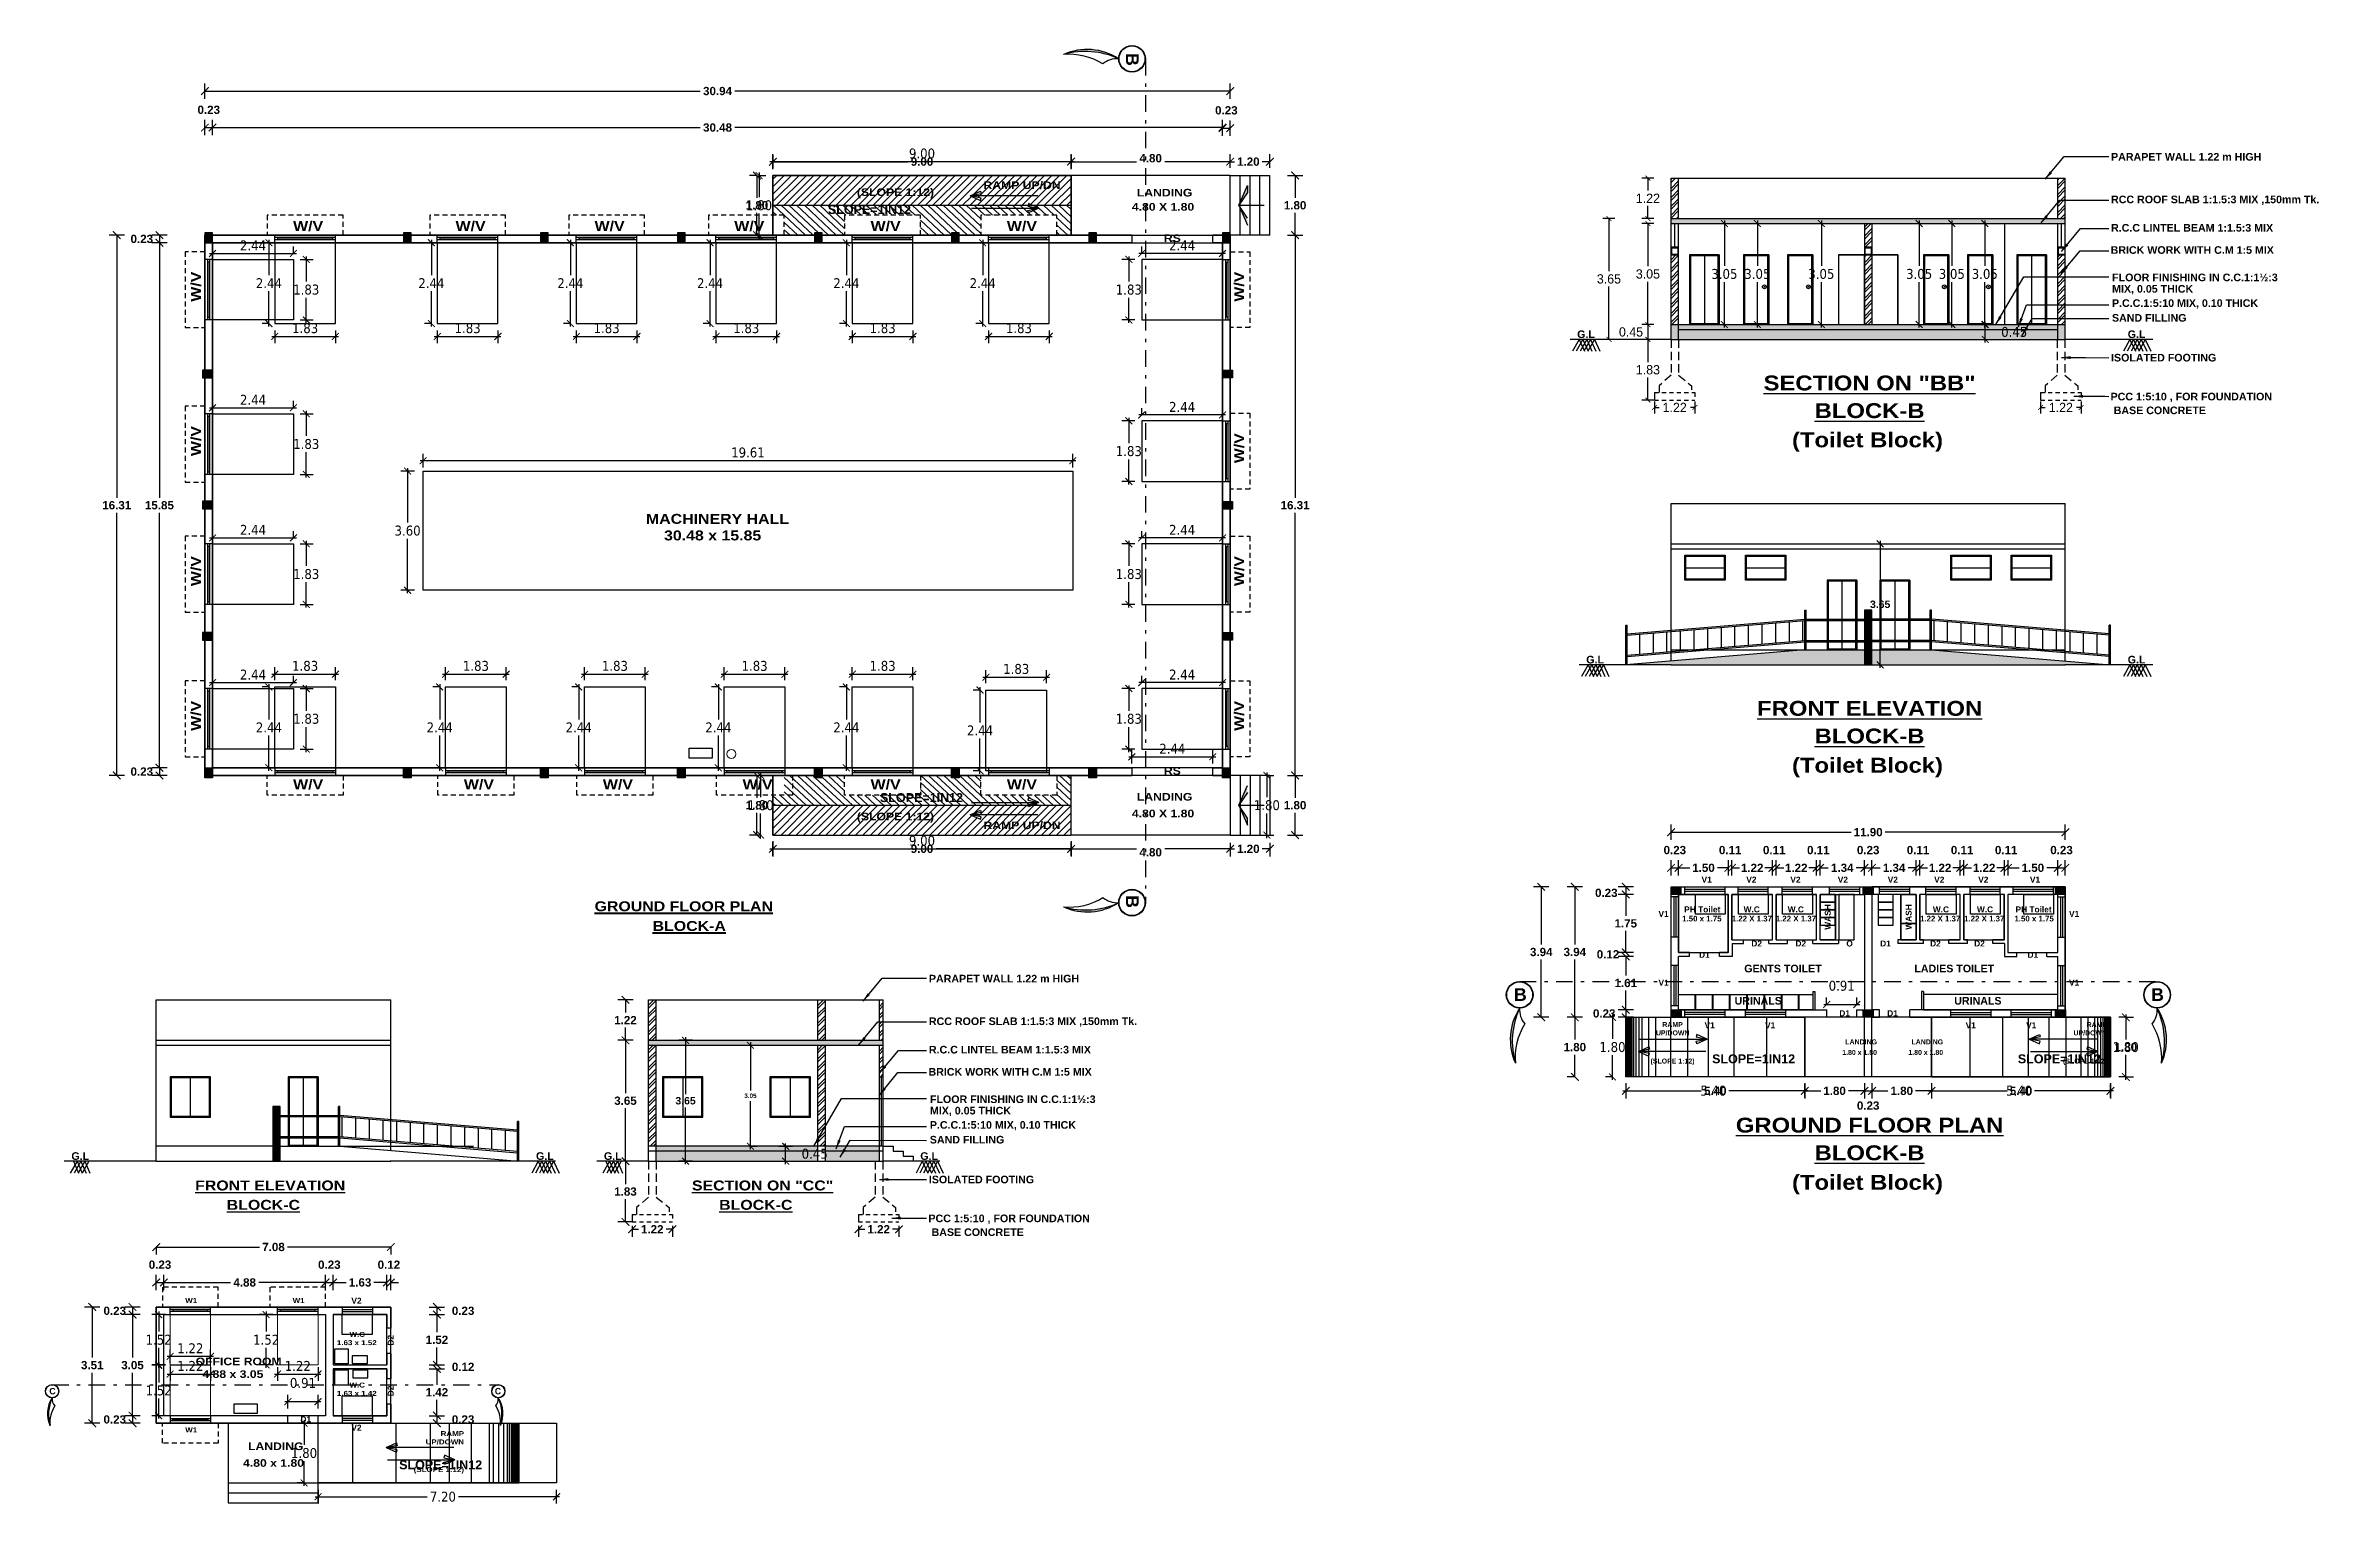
# Model space of a CAD drawing. Header units: metres. Extents: x 743 to 2261, y -742 to 557.
# Drawn here: x 2100 to 2168.6, y -653.4 to -608.9 of the extents above; entities that cross this region are included whole.
import ezdxf

# ---------------------------------------------------------------- set-up
doc = ezdxf.new("R2010")
doc.units = ezdxf.units.M
for name, pattern in [('DASHDOT', [1, 0.5, -0.25, 0, -0.25]), ('HIDDEN', [0.375, 0.25, -0.125]), ('HIDDEN2', [0.1875, 0.125, -0.0625])]:
    doc.linetypes.add(name, pattern=pattern)
for name, color, linetype in [('BLK_1_COVERED_AREA', 140, 'Continuous'), ('BLK_1_DA_RAMP_1', 1, 'Continuous'), ('BLK_1_DA_RAMP_2', 1, 'Continuous'), ('BLK_1_FLR_0_AC_ROOM_1', 4, 'Continuous'), ('BLK_1_FLR_0_ACROOM_1_LIGHT_VENTILATION_1', 4, 'Continuous'), ('BLK_1_FLR_0_BLT_UP_AREA', 45, 'Continuous'), ('BLK_1_FLR_0_DRINKING_WATER', 7, 'Continuous'), ('BLK_1_FLR_0_EXIT_WIDTH_DOOR', 2, 'Continuous'), ('BLK_1_FLR_0_EXIT_WIDTH_STAIR', 1, 'Continuous'), ('BLK_1_FLR_0_URINAL', 235, 'Continuous'), ('BLK_1_FLR_0_WASH', 60, 'Continuous'), ('BLK_1_FLR_0_WATER_CLOSET', 213, 'Continuous'), ('BLK_2_DA_RAMP_1', 1, 'Continuous'), ('BLK_2_DA_RAMP_2', 1, 'Continuous'), ('BLK_2_FLR_0_EXIT_WIDTH_DOOR', 2, 'Continuous'), ('BLK_2_FLR_0_SP_WC', 233, 'Continuous'), ('BLK_2_FLR_0_URINAL', 235, 'Continuous'), ('BLK_2_FLR_0_WASH', 55, 'Continuous'), ('BLK_2_FLR_0_WATER_CLOSET', 2, 'Continuous'), ('BLK_2_HT_OF_BLDG', 5, 'Continuous'), ('BLK_2_PLINTH_HEIGHT', 7, 'Continuous'), ('BLK_3_COVERED_AREA', 140, 'Continuous'), ('BLK_3_DA_RAMP_1', 1, 'Continuous'), ('BLK_3_FLR_0_BLT_UP_AREA', 45, 'Continuous'), ('BLK_3_FLR_0_DRINKING_WATER', 7, 'Continuous'), ('BLK_3_FLR_0_EXIT_WIDTH_DOOR', 2, 'Continuous'), ('BLK_3_FLR_0_REGULAR_ROOM_1', 4, 'Continuous'), ('BLK_3_FLR_0_ROOM_1_LIGHT_VENTILATION_1', 4, 'Continuous'), ('BLK_3_FLR_0_URINAL', 235, 'Continuous'), ('BLK_3_FLR_0_WASH', 60, 'Continuous'), ('BLK_3_FLR_0_WATER_CLOSET', 213, 'Continuous'), ('BLK_3_HT_OF_BLDG', 5, 'Continuous'), ('BLK_3_PLINTH_HEIGHT', 7, 'Continuous'), ('TOILET_VENTILATION', 6, 'Continuous'), ('WORKSHOP_AREA', 4, 'Continuous')]:
    doc.layers.add(name, color=color, linetype=linetype)
doc.layers.add('BLK_2_COVERED_AREA', color=140, linetype='Continuous', plot=False)
doc.layers.add('BLK_2_FLR_0_BLT_UP_AREA', color=45, linetype='Continuous', plot=False)
doc.styles.add('CEN-GOT', font='arialbd.ttf')
doc.styles.add('CGR', font='ariblk.ttf')
doc.styles.add('kavi', font='ARLRDBD.TTF')
doc.styles.add('STYLE1', font='tahoma.ttf', dxfattribs={"height": 0.4})
doc.styles.add('STYLE2', font='tahoma.ttf', dxfattribs={"height": 0.3})
doc.styles.add('TITLE', font='arialbd.ttf')
doc.dimstyles.new('kavi', dxfattribs={"dimtxt": 0.11, "dimasz": 0.23, "dimexe": 0.18, "dimexo": 0.0625, "dimgap": 0.09, "dimtad": 0, "dimtih": 1, "dimtoh": 1, "dimzin": 0, "dimdsep": 46, "dimtxsty": 'kavi', "dimblk": 'ARCHTICK', "dimcen": 0.09, "dimse1": 1, "dimse2": 1, "dimadec": 0, "dimazin": 0, "dimtfac": 1, "dimtofl": 0, "dimtmove": 0, "dimatfit": 3, "dimldrblk": 'ARCHTICK', "dimfxl": 0, "dimtolj": 1, "dimtzin": 0, "dimarcsym": 0})
doc.dimstyles.new('STY', dxfattribs={"dimscale": 0.9, "dimtxt": 0.23, "dimasz": 0.18, "dimexe": 0.15, "dimexo": 0.6, "dimgap": 0.1, "dimtad": 1, "dimtih": 1, "dimtoh": 1, "dimzin": 0, "dimdsep": 46, "dimtxsty": 'STYLE1', "dimblk": 'CLOSEDBLANK', "dimcen": 0.09375, "dimdle": 0.1, "dimse1": 1, "dimse2": 1, "dimadec": 0, "dimazin": 0, "dimtfac": 1, "dimtmove": 2, "dimatfit": 2, "dimfxl": 0, "dimtolj": 1, "dimtzin": 0, "dimarcsym": 0})
pattern_1 = [(37.5, (1185.355304, -1162.830115), (-0.0014400282, 0.0440471914), [0, -0.0347472, 0, -0.038862, 0, -0.0371475]), (7.5, (1185.355304, -1162.830115), (0.0404570955, 0.064514259), [0, -0.0187452, 0, -0.0313182, 0, -0.0120015]), (327.5, (1185.327186, -1162.830115), (0.0711893133, 0.0001293466), [0, -0.01143, 0, -0.041148, 0, -0.053721]), (317.5, (1185.327186, -1162.830115), (0.0687200807, 0.020063639), [0, -0.005715, 0, -0.0269748, 0, -0.030861])]
pattern_2 = [(50, (1185.3553, -1162.83012), (0.163966202, -0.014345177), [0.017145, -0.188595]), (355, (1185.3553, -1162.83012), (-0.03171908, 0.17195116), [0.013716, -0.150876526]), (100.451445, (1185.36897, -1162.83131), (0.132247122, 0.157605977), [0.014571008, -0.16028122]), (46.1842, (1185.3553, -1162.7844), (0.243971137, -0.037838095), [0.0257175, -0.2828925]), (96.635558, (1185.37563, -1162.78755), (0.21366372, 0.22268351), [0.02185652, -0.24042205]), (351.18415, (1185.3553, -1162.7844), (0.21366372, 0.22268351), [0.02057397, -0.22631376]), (21, (1185.37816, -1162.79583), (0.136452952, -0.092038678), [0.017145, -0.188595]), (326, (1185.37816, -1162.79583), (0.055621826, 0.16576917), [0.013716, -0.150876]), (71.451445, (1185.38953, -1162.8035), (0.192074777, 0.073730492), [0.014571008, -0.160280944]), (37.5, (1185.355304, -1162.830115), (0.002779743, 0.076099535), [0, -0.1490472, 0, -0.153162, 0, -0.1514475]), (7.5, (1185.3553, -1162.830115), (0.060137696, 0.0901625173), [0, -0.0873252, 0, -0.1456182, 0, -0.0577215]), (327.5, (1185.304326, -1162.830115), (0.1220315357, -0.0051558696), [0, -0.05715, 0, -0.178308, 0, -0.236601]), (317.5, (1185.28147, -1162.83012), (0.133316263, 0.022883842), [0, -0.074295, 0, -0.1184148, 0, -0.168021])]
pattern_3 = [(45, (1185.3553, -1162.83012), (-0.134703842, 0.134703842), []), (45, (1185.4451, -1162.83012), (-0.134703842, 0.134703842), [])]

msp = doc.modelspace()

# ---------------------------------------------------------------- texts
at = {"color": 5, "linetype": 'ByBlock', "style": 'CEN-GOT'}
for p in [(2132.645, -609.083), (2132.645, -634.501)]:
    msp.add_text('B', height=0.384, rotation=270, dxfattribs=at).set_placement(p)
at = {"color": 5, "ltscale": 1.5}
for s, height, style, p in [('PARAPET WALL 1.22 m HIGH', 0.23, 'TITLE', (2162.375, -612.329)), ('(SLOPE 1:12)', 0.23, 'CGR', (2124.525, -613.397)), ('RAMP UP/DN', 0.23, 'CGR', (2128.345, -613.187)), ('LANDING', 0.23, 'CGR', (2132.975, -613.412)), ('4.80 X 1.80', 0.23, 'CGR', (2132.825, -613.84)), ('RCC ROOF SLAB 1:1.5:3 MIX ,150mm Tk.', 0.23, 'TITLE', (2162.375, -613.616)), ('W/V', 0.3, 'CGR', (2107.513, -614.457)), ('W/V', 0.3, 'CGR', (2112.415, -614.457)), ('W/V', 0.3, 'CGR', (2116.61, -614.457)), ('W/V', 0.3, 'CGR', (2120.826, -614.457)), ('W/V', 0.3, 'CGR', (2124.94, -614.457)), ('W/V', 0.3, 'CGR', (2129.053, -614.457)), ('RS', 0.23, 'CGR', (2133.791, -614.788)), ('R.C.C LINTEL BEAM 1:1.5:3 MIX', 0.23, 'TITLE', (2162.375, -614.473)), ('BRICK WORK WITH C.M 1:5 MIX', 0.23, 'TITLE', (2162.363, -615.143)), ('FLOOR FINISHING IN C.C.1:1½:3', 0.23, 'TITLE', (2162.407, -615.97)), ('P.C.C.1:5:10 MIX, 0.10 THICK', 0.23, 'TITLE', (2162.403, -616.745)), ('MIX, 0.05 THICK', 0.23, 'TITLE', (2162.407, -616.315)), ('SAND FILLING', 0.23, 'TITLE', (2162.403, -617.191)), ('G.L', 0.23, 'TITLE', (2146.264, -617.686)), ('G.L', 0.23, 'TITLE', (2162.878, -617.686)), ('ISOLATED FOOTING', 0.23, 'TITLE', (2162.374, -618.393)), ('PCC 1:5:10 , FOR FOUNDATION', 0.23, 'TITLE', (2162.36, -619.567)), (' BASE CONCRETE', 0.23, 'TITLE', (2162.366, -619.983)), ('G.L', 0.23, 'TITLE', (2146.536, -627.508)), ('G.L', 0.23, 'TITLE', (2162.878, -627.508)), ('W/V', 0.3, 'CGR', (2107.513, -631.311)), ('W/V', 0.3, 'CGR', (2112.666, -631.311)), ('W/V', 0.3, 'CGR', (2116.861, -631.311)), ('W/V', 0.3, 'CGR', (2121.077, -631.311)), ('W/V', 0.3, 'CGR', (2124.94, -631.311)), ('W/V', 0.3, 'CGR', (2129.053, -631.311)), ('RS', 0.23, 'CGR', (2133.791, -630.868)), ('LANDING', 0.23, 'CGR', (2132.975, -631.648)), ('(SLOPE 1:12)', 0.23, 'CGR', (2124.525, -632.244)), ('RAMP UP/DN', 0.23, 'CGR', (2128.345, -632.51)), ('4.80 X 1.80', 0.23, 'CGR', (2132.825, -632.152)), ('V1', 0.18, 'TITLE', (2150.017, -634.125)), ('V2', 0.18, 'TITLE', (2151.367, -634.125)), ('V2', 0.18, 'TITLE', (2152.697, -634.125)), ('V2', 0.18, 'TITLE', (2154.128, -634.125)), ('V2', 0.18, 'TITLE', (2155.635, -634.125)), ('V2', 0.18, 'TITLE', (2157.037, -634.125)), ('V2', 0.18, 'TITLE', (2158.367, -634.125)), ('V1', 0.18, 'TITLE', (2159.926, -634.125)), ('V1', 0.18, 'TITLE', (2148.717, -635.159)), ('1.50 x 1.75', 0.17, 'TITLE', (2149.432, -635.296)), ('PH Toilet', 0.18, 'TITLE', (2149.494, -635.023)), ('1.22 X 1.37', 0.17, 'TITLE', (2150.927, -635.296)), ('W.C', 0.18, 'TITLE', (2151.287, -635.023)), ('1.22 X 1.37', 0.17, 'TITLE', (2152.257, -635.296)), ('W.C', 0.18, 'TITLE', (2152.617, -635.023)), ('1.22 X 1.37', 0.17, 'TITLE', (2156.61, -635.296)), ('W.C', 0.18, 'TITLE', (2156.997, -635.023)), ('1.22 X 1.37', 0.17, 'TITLE', (2157.94, -635.296)), ('W.C', 0.18, 'TITLE', (2158.327, -635.023)), ('1.50 x 1.75', 0.17, 'TITLE', (2159.459, -635.296)), ('PH Toilet', 0.18, 'TITLE', (2159.492, -635.023)), ('V1', 0.18, 'TITLE', (2161.107, -635.159)), ('D2', 0.18, 'TITLE', (2151.52, -636.052)), ('D2', 0.18, 'TITLE', (2152.85, -636.052)), ('D2', 0.18, 'TITLE', (2156.914, -636.052)), ('D2', 0.18, 'TITLE', (2158.244, -636.052)), ('D1', 0.18, 'TITLE', (2149.942, -636.394)), ('D1', 0.18, 'TITLE', (2159.853, -636.394)), ('PARAPET WALL 1.22 m HIGH', 0.23, 'TITLE', (2126.699, -637.137)), ('V1', 0.18, 'TITLE', (2148.717, -637.235)), ('GENTS TOILET', 0.23, 'TITLE', (2151.305, -636.832)), ('LADIES TOILET', 0.23, 'TITLE', (2156.438, -636.832)), ('V1', 0.18, 'TITLE', (2161.107, -637.235)), ('URINALS', 0.23, 'TITLE', (2151.013, -637.806)), ('URINALS', 0.23, 'TITLE', (2157.642, -637.806)), ('B', 0.384, 'CEN-GOT', (2163.583, -637.695)), ('RCC ROOF SLAB 1:1.5:3 MIX ,150mm Tk.', 0.23, 'TITLE', (2126.699, -638.424)), ('V1', 0.18, 'TITLE', (2150.107, -638.519)), ('V1', 0.18, 'TITLE', (2151.933, -638.519)), ('D1', 0.18, 'TITLE', (2154.174, -638.158)), ('D1', 0.18, 'TITLE', (2155.62, -638.158)), ('V1', 0.18, 'TITLE', (2157.986, -638.519)), ('V1', 0.18, 'TITLE', (2159.812, -638.519)), ('R.C.C LINTEL BEAM 1:1.5:3 MIX', 0.23, 'TITLE', (2126.699, -639.281)), ('BRICK WORK WITH C.M 1:5 MIX', 0.23, 'TITLE', (2126.687, -639.951)), ('FLOOR FINISHING IN C.C.1:1½:3', 0.23, 'TITLE', (2126.731, -640.778)), ('P.C.C.1:5:10 MIX, 0.10 THICK', 0.23, 'TITLE', (2126.727, -641.553)), ('MIX, 0.05 THICK', 0.23, 'TITLE', (2126.731, -641.122)), ('SAND FILLING', 0.23, 'TITLE', (2126.727, -641.999)), ('G.L', 0.23, 'TITLE', (2100.821, -642.493)), ('G.L', 0.23, 'TITLE', (2114.843, -642.493)), ('G.L', 0.23, 'TITLE', (2116.892, -642.493)), ('G.L', 0.23, 'TITLE', (2126.439, -642.493)), ('ISOLATED FOOTING', 0.23, 'TITLE', (2126.698, -643.201)), ('PCC 1:5:10 , FOR FOUNDATION', 0.23, 'TITLE', (2126.684, -644.374)), (' BASE CONCRETE', 0.23, 'TITLE', (2126.69, -644.791)), ('V2', 0.18, 'TITLE', (2109.27, -646.837)), ('D1', 0.18, 'TITLE', (2107.733, -650.414)), ('V2', 0.18, 'TITLE', (2109.27, -650.666)), ('4.80 x 1.80', 0.23, 'CGR', (2106.001, -651.758)), ('LANDING', 0.23, 'CGR', (2106.151, -651.254))]:
    msp.add_text(s, height=height, dxfattribs=dict(at, style=style)).set_placement(p)
for s, height, style, p in [('W/V', 0.3, 'CGR', (2104.729, -616.588)), ('W/V', 0.3, 'CGR', (2136.212, -616.588)), ('W/V', 0.3, 'CGR', (2104.729, -621.248)), ('W/V', 0.3, 'CGR', (2136.212, -621.464)), ('W/V', 0.3, 'CGR', (2104.729, -625.174)), ('W/V', 0.3, 'CGR', (2136.212, -625.174)), ('W/V', 0.3, 'CGR', (2104.729, -629.544)), ('W/V', 0.3, 'CGR', (2136.212, -629.544)), ('WASH', 0.18, 'TITLE', (2153.915, -635.545)), ('WASH', 0.18, 'TITLE', (2156.355, -635.545)), ('D2', 0.18, 'TITLE', (2110.547, -648.1)), ('D2', 0.18, 'TITLE', (2110.547, -649.63))]:
    msp.add_text(s, height=height, rotation=90, dxfattribs=dict(at, style=style)).set_placement(p)
at = {"color": 5, "style": 'CGR'}
for p in [(2152.746, -620.984), (2152.746, -630.806), (2152.746, -643.396)]:
    msp.add_text('(Toilet Block)', height=0.45, dxfattribs=at).set_placement(p)
at = {"color": 5, "linetype": 'ByBlock'}
for s, height, style, p in [('O', 0.18, 'TITLE', (2154.385, -636.052)), ('D1', 0.18, 'TITLE', (2155.407, -636.052)), ('B', 0.384, 'CEN-GOT', (2144.354, -637.695)), ('C', 0.192, 'CEN-GOT', (2100.153, -649.57)), ('C', 0.192, 'CEN-GOT', (2113.598, -649.57))]:
    msp.add_text(s, height=height, dxfattribs=dict(at, style=style)).set_placement(p)
at = {"color": 5, "lineweight": 40, "style": 'CGR'}
for p in [(2104.257, -646.814), (2107.499, -646.814), (2104.257, -650.719)]:
    msp.add_text('W1', height=0.15, dxfattribs=at).set_placement(p)
at = {"color": 5}
for s, insert, char_height, width, attachment_point, style in [('{\\LSECTION ON "BB"}', (2155.088, -618.817), 0.45, 20.8908, 2, 'CGR'), ('{\\LBLOCK-B}', (2155.088, -619.652), 0.45, 20.8908, 2, 'CGR'), ('{\\LFRONT ELEVATION}', (2155.088, -628.639), 0.45, 20.8908, 2, 'CGR'), ('{\\LBLOCK-B}', (2155.088, -629.474), 0.45, 20.8908, 2, 'CGR'), ('{\\W8.57179;  }RAMP\\P{\\W6.90176;  }UP/DOWN', (2147.836, -638.335), 0.15, 2.58821, 1, 'TITLE'), ('RAMP\\PUP/DOWN', (2162.254, -638.335), 0.15, 2.58821, 3, 'TITLE'), ('1.80 x 1.80', (2155.311, -639.174), 0.15, 2.58821, 3, 'TITLE'), ('LANDING', (2155.311, -638.856), 0.15, 2.58821, 3, 'TITLE'), ('1.80 x 1.80', (2157.307, -639.174), 0.15, 2.58821, 3, 'TITLE'), ('LANDING', (2157.307, -638.856), 0.15, 2.58821, 3, 'TITLE'), ('{\\W5.50721;  }(SLOPE 1:12)', (2147.836, -639.435), 0.15, 2.58821, 1, 'TITLE'), ('(SLOPE 1:12)', (2162.254, -639.435), 0.15, 2.58821, 3, 'TITLE'), ('{\\LGROUND FLOOR PLAN }', (2155.088, -641.22), 0.45, 20.8908, 2, 'CGR'), ('{\\LBLOCK-B}', (2155.088, -642.055), 0.45, 20.8908, 2, 'CGR'), ('{\\LFRONT ELEVATION}', (2106.82, -643.116), 0.3, 20.8908, 2, 'CGR'), ('{\\LSECTION ON "CC"}', (2121.68, -643.116), 0.3, 20.8908, 2, 'CGR'), ('{\\LBLOCK-C}', (2106.614, -643.701), 0.3, 20.8908, 2, 'CGR'), ('{\\LBLOCK-C}', (2121.474, -643.701), 0.3, 20.8908, 2, 'CGR'), ('RAMP\\PUP/DOWN', (2112.67, -650.682), 0.15, 2.58821, 3, 'CGR'), ('(SLOPE 1:12)', (2112.67, -651.766), 0.15, 2.58821, 3, 'CGR')]:
    msp.add_mtext(s, dxfattribs=dict(at, insert=insert, char_height=char_height, width=width, attachment_point=attachment_point, style=style))
at = {"color": 5, "lineweight": 40, "attachment_point": 1, "style": 'CGR'}
for s, insert, char_height, width in [('{\\W0.147144; }MACHINERY HALL\\P{\\W4.271595; }30.48 x 15.85', (2118.136, -622.994), 0.3, 4.23745), ('{\\fArial Black|b0|i0|c0|p34;\\LGROUND FLOOR PLAN}', (2116.61, -634.688), 0.3, 6.05024), ('{\\LBLOCK-A}', (2118.361, -635.283), 0.3, 4.23745), ('{\\W9.06808;   }W.C\\P{\\W7.16911;   }1.63 x 1.52', (2107.401, -647.686), 0.15, 4.23745), ('OFFICE ROOM\\P  4.88 x 3.05', (2104.57, -648.462), 0.23, 4.23745), ('{\\W9.06808;   }W.C\\P{\\W7.16911;   }1.63 x 1.42', (2107.401, -649.216), 0.15, 4.23745)]:
    msp.add_mtext(s, dxfattribs=dict(at, insert=insert, char_height=char_height, width=width))
at = {"layer": 'BLK_1_DA_RAMP_1', "linetype": 'ByBlock', "lineweight": -3, "insert": (2126.157, -613.669), "char_height": 0.27, "width": 2.50332, "attachment_point": 3, "style": 'TITLE'}
msp.add_mtext('SLOPE=1IN12', dxfattribs=at)
at = {"layer": 'BLK_1_DA_RAMP_2', "linetype": 'ByBlock', "lineweight": -3, "insert": (2127.728, -631.423), "char_height": 0.27, "width": 2.50332, "attachment_point": 3, "style": 'TITLE'}
msp.add_mtext('SLOPE=1IN12', dxfattribs=at)
at = {"layer": 'BLK_2_DA_RAMP_1', "linetype": 'ByBlock', "lineweight": -3, "insert": (2150.335, -639.308), "char_height": 0.27, "width": 2.50332, "attachment_point": 1, "style": 'TITLE'}
msp.add_mtext('SLOPE=1IN12', dxfattribs=at)
at = {"layer": 'BLK_2_DA_RAMP_2', "linetype": 'ByBlock', "lineweight": -3, "insert": (2159.562, -639.308), "char_height": 0.27, "width": 2.50332, "attachment_point": 1, "style": 'TITLE'}
msp.add_mtext('SLOPE=1IN12', dxfattribs=at)
at = {"layer": 'BLK_3_DA_RAMP_1', "linetype": 'ByBlock', "lineweight": -3, "insert": (2110.712, -651.563), "char_height": 0.27, "width": 2.50332, "attachment_point": 1, "style": 'TITLE'}
msp.add_mtext('SLOPE=1IN12', dxfattribs=at)

# ---------------------------------------------------------------- blocks, each defined once
blk = doc.blocks.new('_ArchTick')
at = {"color": 0, "linetype": 'ByBlock', "const_width": 0.15}
blk.add_lwpolyline([(-0.5, -0.5), (0.5, 0.5)], dxfattribs=at)
blk = doc.blocks.new('*D121')
at = {"color": 7, "lineweight": -2}
for p, q in [((2111.622, -647.165), (2112.082, -647.165)), ((2111.852, -647.165), (2111.852, -647.698)), ((2111.852, -648.685), (2111.852, -648.153)), ((2111.622, -648.685), (2112.082, -648.685))]:
    blk.add_line(p, q, dxfattribs=at)
at = {"layer": 'Defpoints', "color": 0}
for p in [(2110.033, -647.165), (2109.782, -648.685), (2111.852, -648.685)]:
    blk.add_point(p, dxfattribs=at)
at = {"color": 7, "lineweight": -2, "xscale": 0.23, "yscale": 0.23, "zscale": 0.23}
for p, rotation in [((2111.852, -647.165), 90), ((2111.852, -648.685), 270)]:
    blk.add_blockref('_ArchTick', p, dxfattribs=dict(at, rotation=rotation))
at = {"color": 0, "insert": (2111.852, -647.925), "char_height": 0.25, "attachment_point": 5, "style": 'CEN-GOT'}
blk.add_mtext('\\A1;1.52', dxfattribs=at)
blk = doc.blocks.new('*D122')
at = {"color": 7, "lineweight": -2}
for p, q in [((2111.622, -648.685), (2112.082, -648.685)), ((2111.622, -648.8), (2112.082, -648.8)), ((2111.852, -648.685), (2111.852, -648.455)), ((2111.852, -648.8), (2111.852, -649.03))]:
    blk.add_line(p, q, dxfattribs=at)
at = {"layer": 'Defpoints', "color": 0}
for p in [(2109.782, -648.685), (2109.797, -648.8), (2111.852, -648.8)]:
    blk.add_point(p, dxfattribs=at)
at = {"color": 7, "lineweight": -2, "xscale": 0.23, "yscale": 0.23, "zscale": 0.23}
for p, rotation in [((2111.852, -648.685), 270), ((2111.852, -648.8), 90)]:
    blk.add_blockref('_ArchTick', p, dxfattribs=dict(at, rotation=rotation))
at = {"color": 0, "insert": (2112.642, -648.743), "char_height": 0.25, "attachment_point": 5, "style": 'CEN-GOT'}
blk.add_mtext('\\A1;0.12', dxfattribs=at)
blk = doc.blocks.new('*D123')
at = {"color": 7, "lineweight": -2}
for p, q in [((2111.622, -648.8), (2112.082, -648.8)), ((2111.852, -648.8), (2111.852, -649.282)), ((2111.622, -650.215), (2112.082, -650.215)), ((2111.852, -650.215), (2111.852, -649.733))]:
    blk.add_line(p, q, dxfattribs=at)
at = {"layer": 'Defpoints', "color": 0}
for p in [(2109.797, -648.8), (2110.185, -650.215), (2111.852, -650.215)]:
    blk.add_point(p, dxfattribs=at)
at = {"color": 7, "lineweight": -2, "xscale": 0.23, "yscale": 0.23, "zscale": 0.23}
for p, rotation in [((2111.852, -648.8), 90), ((2111.852, -650.215), 270)]:
    blk.add_blockref('_ArchTick', p, dxfattribs=dict(at, rotation=rotation))
at = {"color": 0, "insert": (2111.852, -649.508), "char_height": 0.25, "attachment_point": 5, "style": 'CEN-GOT'}
blk.add_mtext('\\A1;1.42', dxfattribs=at)
blk = doc.blocks.new('*D129')
at = {"color": 7, "lineweight": -2}
for p, q in [((2103.38, -646.424), (2103.38, -645.964)), ((2103.38, -646.194), (2103.61, -646.194)), ((2103.61, -646.424), (2103.61, -645.964))]:
    blk.add_line(p, q, dxfattribs=at)
at = {"layer": 'Defpoints', "color": 0}
for p in [(2103.61, -646.194), (2103.38, -647.679), (2103.61, -647.679)]:
    blk.add_point(p, dxfattribs=at)
at = {"color": 7, "lineweight": -2, "xscale": 0.23, "yscale": 0.23, "zscale": 0.23, "rotation": 180}
blk.add_blockref('_ArchTick', (2103.38, -646.194), dxfattribs=at)
at = {"color": 7, "lineweight": -2, "xscale": 0.23, "yscale": 0.23, "zscale": 0.23}
blk.add_blockref('_ArchTick', (2103.61, -646.194), dxfattribs=at)
at = {"color": 0, "insert": (2103.495, -645.659), "char_height": 0.25, "attachment_point": 5, "style": 'CEN-GOT'}
blk.add_mtext('\\A1;0.23', dxfattribs=at)
blk = doc.blocks.new('*D130')
at = {"color": 7, "lineweight": -2}
for p, q in [((2103.61, -646.424), (2103.61, -645.964)), ((2103.61, -646.194), (2105.621, -646.194)), ((2108.49, -646.194), (2106.479, -646.194)), ((2108.49, -646.424), (2108.49, -645.964))]:
    blk.add_line(p, q, dxfattribs=at)
at = {"layer": 'Defpoints', "color": 0}
for p in [(2108.49, -646.194), (2108.49, -647.444), (2103.61, -647.679)]:
    blk.add_point(p, dxfattribs=at)
at = {"color": 7, "lineweight": -2, "xscale": 0.23, "yscale": 0.23, "zscale": 0.23, "rotation": 180}
blk.add_blockref('_ArchTick', (2103.61, -646.194), dxfattribs=at)
at = {"color": 7, "lineweight": -2, "xscale": 0.23, "yscale": 0.23, "zscale": 0.23}
blk.add_blockref('_ArchTick', (2108.49, -646.194), dxfattribs=at)
at = {"color": 0, "insert": (2106.05, -646.194), "char_height": 0.25, "attachment_point": 5, "style": 'CEN-GOT'}
blk.add_mtext('\\A1;4.88', dxfattribs=at)
blk = doc.blocks.new('*D131')
at = {"color": 7, "lineweight": -2}
for p, q in [((2108.49, -646.424), (2108.49, -645.964)), ((2108.49, -646.194), (2108.72, -646.194)), ((2108.72, -646.424), (2108.72, -645.964))]:
    blk.add_line(p, q, dxfattribs=at)
at = {"layer": 'Defpoints', "color": 0}
for p in [(2108.72, -646.194), (2108.49, -647.444), (2108.72, -647.43)]:
    blk.add_point(p, dxfattribs=at)
at = {"color": 7, "lineweight": -2, "xscale": 0.23, "yscale": 0.23, "zscale": 0.23, "rotation": 180}
blk.add_blockref('_ArchTick', (2108.49, -646.194), dxfattribs=at)
at = {"color": 7, "lineweight": -2, "xscale": 0.23, "yscale": 0.23, "zscale": 0.23}
blk.add_blockref('_ArchTick', (2108.72, -646.194), dxfattribs=at)
at = {"color": 0, "insert": (2108.605, -645.659), "char_height": 0.25, "attachment_point": 5, "style": 'CEN-GOT'}
blk.add_mtext('\\A1;0.23', dxfattribs=at)
blk = doc.blocks.new('*D132')
at = {"color": 7, "lineweight": -2}
for p, q in [((2108.72, -646.424), (2108.72, -645.964)), ((2108.72, -646.194), (2109.114, -646.194)), ((2110.345, -646.194), (2109.951, -646.194)), ((2110.345, -646.424), (2110.345, -645.964))]:
    blk.add_line(p, q, dxfattribs=at)
at = {"layer": 'Defpoints', "color": 0}
for p in [(2110.345, -646.194), (2108.72, -647.43), (2110.345, -647.165)]:
    blk.add_point(p, dxfattribs=at)
at = {"color": 7, "lineweight": -2, "xscale": 0.23, "yscale": 0.23, "zscale": 0.23, "rotation": 180}
blk.add_blockref('_ArchTick', (2108.72, -646.194), dxfattribs=at)
at = {"color": 7, "lineweight": -2, "xscale": 0.23, "yscale": 0.23, "zscale": 0.23}
blk.add_blockref('_ArchTick', (2110.345, -646.194), dxfattribs=at)
at = {"color": 0, "insert": (2109.532, -646.194), "char_height": 0.25, "attachment_point": 5, "style": 'CEN-GOT'}
blk.add_mtext('\\A1;1.63', dxfattribs=at)
blk = doc.blocks.new('*D133')
at = {"color": 7, "lineweight": -2}
for p, q in [((2110.345, -646.194), (2110.115, -646.194)), ((2110.345, -646.424), (2110.345, -645.964)), ((2110.46, -646.424), (2110.46, -645.964)), ((2110.46, -646.194), (2110.69, -646.194))]:
    blk.add_line(p, q, dxfattribs=at)
at = {"layer": 'Defpoints', "color": 0}
for p in [(2110.46, -646.194), (2110.345, -647.165), (2110.46, -646.935)]:
    blk.add_point(p, dxfattribs=at)
at = {"color": 7, "lineweight": -2, "xscale": 0.23, "yscale": 0.23, "zscale": 0.23}
blk.add_blockref('_ArchTick', (2110.345, -646.194), dxfattribs=at)
at = {"color": 7, "lineweight": -2, "xscale": 0.23, "yscale": 0.23, "zscale": 0.23, "rotation": 180}
blk.add_blockref('_ArchTick', (2110.46, -646.194), dxfattribs=at)
at = {"color": 0, "insert": (2110.402, -645.659), "char_height": 0.25, "attachment_point": 5, "style": 'CEN-GOT'}
blk.add_mtext('\\A1;0.12', dxfattribs=at)
blk = doc.blocks.new('*D134')
at = {"color": 7, "lineweight": -2}
for p, q in [((2111.622, -646.935), (2112.082, -646.935)), ((2111.622, -647.165), (2112.082, -647.165)), ((2111.852, -646.935), (2111.852, -647.165))]:
    blk.add_line(p, q, dxfattribs=at)
at = {"layer": 'Defpoints', "color": 0}
for p in [(2109.798, -646.935), (2109.798, -647.165), (2111.852, -647.165)]:
    blk.add_point(p, dxfattribs=at)
at = {"color": 7, "lineweight": -2, "xscale": 0.23, "yscale": 0.23, "zscale": 0.23}
for p, rotation in [((2111.852, -646.935), 90), ((2111.852, -647.165), 270)]:
    blk.add_blockref('_ArchTick', p, dxfattribs=dict(at, rotation=rotation))
at = {"color": 0, "insert": (2112.642, -647.05), "char_height": 0.25, "attachment_point": 5, "style": 'CEN-GOT'}
blk.add_mtext('\\A1;0.23', dxfattribs=at)
blk = doc.blocks.new('*D135')
at = {"color": 7, "lineweight": -2}
for p, q in [((2111.622, -650.215), (2112.082, -650.215)), ((2111.852, -650.215), (2111.852, -650.445)), ((2111.622, -650.445), (2112.082, -650.445))]:
    blk.add_line(p, q, dxfattribs=at)
at = {"layer": 'Defpoints', "color": 0}
for p in [(2109.917, -650.215), (2109.917, -650.445), (2111.852, -650.445)]:
    blk.add_point(p, dxfattribs=at)
at = {"color": 7, "lineweight": -2, "xscale": 0.23, "yscale": 0.23, "zscale": 0.23}
for p, rotation in [((2111.852, -650.215), 90), ((2111.852, -650.445), 270)]:
    blk.add_blockref('_ArchTick', p, dxfattribs=dict(at, rotation=rotation))
at = {"color": 0, "insert": (2112.642, -650.33), "char_height": 0.25, "attachment_point": 5, "style": 'CEN-GOT'}
blk.add_mtext('\\A1;0.23', dxfattribs=at)
blk = doc.blocks.new('*D136')
at = {"color": 7, "lineweight": -2}
for p, q in [((2102.895, -646.935), (2102.435, -646.935)), ((2102.895, -647.165), (2102.435, -647.165)), ((2102.665, -646.935), (2102.665, -647.165))]:
    blk.add_line(p, q, dxfattribs=at)
at = {"layer": 'Defpoints', "color": 0}
for p in [(2102.665, -647.165), (2104.747, -646.935), (2104.747, -647.165)]:
    blk.add_point(p, dxfattribs=at)
at = {"color": 7, "lineweight": -2, "xscale": 0.23, "yscale": 0.23, "zscale": 0.23}
for p, rotation in [((2102.665, -646.935), 90), ((2102.665, -647.165), 270)]:
    blk.add_blockref('_ArchTick', p, dxfattribs=dict(at, rotation=rotation))
at = {"color": 0, "insert": (2102.129, -647.05), "char_height": 0.25, "attachment_point": 5, "style": 'CEN-GOT'}
blk.add_mtext('\\A1;0.23', dxfattribs=at)
blk = doc.blocks.new('*D137')
at = {"color": 7, "lineweight": -2}
for p, q in [((2102.895, -647.165), (2102.435, -647.165)), ((2102.665, -647.165), (2102.665, -648.463)), ((2102.665, -650.215), (2102.665, -648.918)), ((2102.895, -650.215), (2102.435, -650.215))]:
    blk.add_line(p, q, dxfattribs=at)
at = {"layer": 'Defpoints', "color": 0}
for p in [(2104.747, -647.165), (2102.665, -650.215), (2104.66, -650.215)]:
    blk.add_point(p, dxfattribs=at)
at = {"color": 7, "lineweight": -2, "xscale": 0.23, "yscale": 0.23, "zscale": 0.23}
for p, rotation in [((2102.665, -647.165), 90), ((2102.665, -650.215), 270)]:
    blk.add_blockref('_ArchTick', p, dxfattribs=dict(at, rotation=rotation))
at = {"color": 0, "insert": (2102.665, -648.69), "char_height": 0.25, "attachment_point": 5, "style": 'CEN-GOT'}
blk.add_mtext('\\A1;3.05', dxfattribs=at)
blk = doc.blocks.new('*D138')
at = {"color": 7, "lineweight": -2}
for p, q in [((2102.895, -650.215), (2102.435, -650.215)), ((2102.665, -650.215), (2102.665, -650.445)), ((2102.895, -650.445), (2102.435, -650.445))]:
    blk.add_line(p, q, dxfattribs=at)
at = {"layer": 'Defpoints', "color": 0}
for p in [(2104.66, -650.215), (2102.665, -650.445), (2104.718, -650.445)]:
    blk.add_point(p, dxfattribs=at)
at = {"color": 7, "lineweight": -2, "xscale": 0.23, "yscale": 0.23, "zscale": 0.23}
for p, rotation in [((2102.665, -650.215), 90), ((2102.665, -650.445), 270)]:
    blk.add_blockref('_ArchTick', p, dxfattribs=dict(at, rotation=rotation))
at = {"color": 0, "insert": (2102.129, -650.33), "char_height": 0.25, "attachment_point": 5, "style": 'CEN-GOT'}
blk.add_mtext('\\A1;0.23', dxfattribs=at)
blk = doc.blocks.new('*D139')
at = {"color": 7, "lineweight": -2}
for p, q in [((2101.68, -646.935), (2101.22, -646.935)), ((2101.45, -646.935), (2101.45, -648.463)), ((2101.45, -650.445), (2101.45, -648.918)), ((2101.68, -650.445), (2101.22, -650.445))]:
    blk.add_line(p, q, dxfattribs=at)
at = {"layer": 'Defpoints', "color": 0}
for p in [(2103.85, -646.935), (2101.45, -650.445), (2103.85, -650.445)]:
    blk.add_point(p, dxfattribs=at)
at = {"color": 7, "lineweight": -2, "xscale": 0.23, "yscale": 0.23, "zscale": 0.23}
for p, rotation in [((2101.45, -646.935), 90), ((2101.45, -650.445), 270)]:
    blk.add_blockref('_ArchTick', p, dxfattribs=dict(at, rotation=rotation))
at = {"color": 0, "insert": (2101.45, -648.69), "char_height": 0.25, "attachment_point": 5, "style": 'CEN-GOT'}
blk.add_mtext('\\A1;3.51', dxfattribs=at)
blk = doc.blocks.new('*D200')
at = {"layer": 'BLK_3_FLR_0_ROOM_1_LIGHT_VENTILATION_1', "color": 0, "lineweight": -2}
for p, q in [((2103.662, -647.165), (2103.248, -647.165)), ((2103.455, -647.075), (2103.455, -647.679)), ((2103.455, -648.775), (2103.455, -648.171)), ((2103.662, -648.685), (2103.248, -648.685))]:
    blk.add_line(p, q, dxfattribs=at)
at = {"layer": 'Defpoints', "color": 0, "linetype": 'ByBlock'}
for p in [(2103.455, -647.165), (2104.17, -647.165), (2104.17, -648.685)]:
    blk.add_point(p, dxfattribs=at)
at = {"layer": 'BLK_3_FLR_0_ROOM_1_LIGHT_VENTILATION_1', "color": 0, "linetype": 'ByBlock', "lineweight": -2, "xscale": 0.207, "yscale": 0.207, "zscale": 0.207}
for p, rotation in [((2103.455, -647.165), 90), ((2103.455, -648.685), 270)]:
    blk.add_blockref('_ArchTick', p, dxfattribs=dict(at, rotation=rotation))
at = {"layer": 'BLK_3_FLR_0_ROOM_1_LIGHT_VENTILATION_1', "color": 0, "linetype": 'ByBlock', "lineweight": -3, "insert": (2103.455, -647.925), "char_height": 0.3, "attachment_point": 5, "style": 'STYLE2'}
blk.add_mtext('\\A1;1.52', dxfattribs=at)
blk = doc.blocks.new('*D201')
at = {"layer": 'BLK_3_FLR_0_ROOM_1_LIGHT_VENTILATION_1', "color": 0, "lineweight": -2}
for p, q in [((2103.8, -648.75), (2103.8, -649.164)), ((2105.02, -648.75), (2105.02, -649.164)), ((2103.71, -648.957), (2105.11, -648.957))]:
    blk.add_line(p, q, dxfattribs=at)
at = {"layer": 'Defpoints', "color": 0, "linetype": 'ByBlock'}
for p in [(2103.8, -648.469), (2105.02, -648.469), (2105.02, -648.957)]:
    blk.add_point(p, dxfattribs=at)
at = {"layer": 'BLK_3_FLR_0_ROOM_1_LIGHT_VENTILATION_1', "color": 0, "linetype": 'ByBlock', "lineweight": -2, "xscale": 0.207, "yscale": 0.207, "zscale": 0.207, "rotation": 180}
blk.add_blockref('_ArchTick', (2103.8, -648.957), dxfattribs=at)
at = {"layer": 'BLK_3_FLR_0_ROOM_1_LIGHT_VENTILATION_1', "color": 0, "linetype": 'ByBlock', "lineweight": -2, "xscale": 0.207, "yscale": 0.207, "zscale": 0.207}
blk.add_blockref('_ArchTick', (2105.02, -648.957), dxfattribs=at)
at = {"layer": 'BLK_3_FLR_0_ROOM_1_LIGHT_VENTILATION_1', "color": 0, "linetype": 'ByBlock', "lineweight": -3, "insert": (2104.41, -648.714), "char_height": 0.3, "attachment_point": 5, "style": 'STYLE2'}
blk.add_mtext('\\A1;1.22', dxfattribs=at)
blk = doc.blocks.new('*D202')
at = {"layer": 'BLK_3_FLR_0_ROOM_1_LIGHT_VENTILATION_1', "color": 0, "lineweight": -2}
for p, q in [((2106.905, -647.165), (2106.491, -647.165)), ((2106.698, -647.075), (2106.698, -647.679)), ((2106.698, -648.775), (2106.698, -648.171)), ((2106.905, -648.685), (2106.491, -648.685))]:
    blk.add_line(p, q, dxfattribs=at)
at = {"layer": 'Defpoints', "color": 0, "linetype": 'ByBlock'}
for p in [(2106.698, -647.165), (2107.413, -647.165), (2107.413, -648.685)]:
    blk.add_point(p, dxfattribs=at)
at = {"layer": 'BLK_3_FLR_0_ROOM_1_LIGHT_VENTILATION_1', "color": 0, "linetype": 'ByBlock', "lineweight": -2, "xscale": 0.207, "yscale": 0.207, "zscale": 0.207}
for p, rotation in [((2106.698, -647.165), 90), ((2106.698, -648.685), 270)]:
    blk.add_blockref('_ArchTick', p, dxfattribs=dict(at, rotation=rotation))
at = {"layer": 'BLK_3_FLR_0_ROOM_1_LIGHT_VENTILATION_1', "color": 0, "linetype": 'ByBlock', "lineweight": -3, "insert": (2106.698, -647.925), "char_height": 0.3, "attachment_point": 5, "style": 'STYLE2'}
blk.add_mtext('\\A1;1.52', dxfattribs=at)
blk = doc.blocks.new('*D203')
at = {"layer": 'BLK_3_FLR_0_ROOM_1_LIGHT_VENTILATION_1', "color": 0, "lineweight": -2}
for p, q in [((2107.043, -648.75), (2107.043, -649.164)), ((2108.263, -648.75), (2108.263, -649.164)), ((2106.953, -648.957), (2108.353, -648.957))]:
    blk.add_line(p, q, dxfattribs=at)
at = {"layer": 'Defpoints', "color": 0, "linetype": 'ByBlock'}
for p in [(2107.043, -648.469), (2108.263, -648.469), (2108.263, -648.957)]:
    blk.add_point(p, dxfattribs=at)
at = {"layer": 'BLK_3_FLR_0_ROOM_1_LIGHT_VENTILATION_1', "color": 0, "linetype": 'ByBlock', "lineweight": -2, "xscale": 0.207, "yscale": 0.207, "zscale": 0.207, "rotation": 180}
blk.add_blockref('_ArchTick', (2107.043, -648.957), dxfattribs=at)
at = {"layer": 'BLK_3_FLR_0_ROOM_1_LIGHT_VENTILATION_1', "color": 0, "linetype": 'ByBlock', "lineweight": -2, "xscale": 0.207, "yscale": 0.207, "zscale": 0.207}
blk.add_blockref('_ArchTick', (2108.263, -648.957), dxfattribs=at)
at = {"layer": 'BLK_3_FLR_0_ROOM_1_LIGHT_VENTILATION_1', "color": 0, "linetype": 'ByBlock', "lineweight": -3, "insert": (2107.653, -648.714), "char_height": 0.3, "attachment_point": 5, "style": 'STYLE2'}
blk.add_mtext('\\A1;1.22', dxfattribs=at)
blk = doc.blocks.new('*D204')
at = {"layer": 'BLK_3_FLR_0_ROOM_1_LIGHT_VENTILATION_1', "color": 0, "lineweight": -2}
for p, q in [((2103.662, -648.695), (2103.248, -648.695)), ((2103.455, -648.605), (2103.455, -649.209)), ((2103.662, -650.215), (2103.248, -650.215)), ((2103.455, -650.305), (2103.455, -649.701))]:
    blk.add_line(p, q, dxfattribs=at)
at = {"layer": 'Defpoints', "color": 0, "linetype": 'ByBlock'}
for p in [(2104.17, -648.695), (2103.455, -650.215), (2104.17, -650.215)]:
    blk.add_point(p, dxfattribs=at)
at = {"layer": 'BLK_3_FLR_0_ROOM_1_LIGHT_VENTILATION_1', "color": 0, "linetype": 'ByBlock', "lineweight": -2, "xscale": 0.207, "yscale": 0.207, "zscale": 0.207}
for p, rotation in [((2103.455, -648.695), 90), ((2103.455, -650.215), 270)]:
    blk.add_blockref('_ArchTick', p, dxfattribs=dict(at, rotation=rotation))
at = {"layer": 'BLK_3_FLR_0_ROOM_1_LIGHT_VENTILATION_1', "color": 0, "linetype": 'ByBlock', "lineweight": -3, "insert": (2103.455, -649.455), "char_height": 0.3, "attachment_point": 5, "style": 'STYLE2'}
blk.add_mtext('\\A1;1.52', dxfattribs=at)
blk = doc.blocks.new('*D205')
at = {"layer": 'BLK_3_FLR_0_ROOM_1_LIGHT_VENTILATION_1', "color": 0, "lineweight": -2}
for p, q in [((2103.8, -648.63), (2103.8, -648.216)), ((2105.02, -648.63), (2105.02, -648.216)), ((2103.71, -648.423), (2105.11, -648.423))]:
    blk.add_line(p, q, dxfattribs=at)
at = {"layer": 'Defpoints', "color": 0, "linetype": 'ByBlock'}
for p in [(2103.8, -648.912), (2105.02, -648.423), (2105.02, -648.912)]:
    blk.add_point(p, dxfattribs=at)
at = {"layer": 'BLK_3_FLR_0_ROOM_1_LIGHT_VENTILATION_1', "color": 0, "linetype": 'ByBlock', "lineweight": -2, "xscale": 0.207, "yscale": 0.207, "zscale": 0.207, "rotation": 180}
blk.add_blockref('_ArchTick', (2103.8, -648.423), dxfattribs=at)
at = {"layer": 'BLK_3_FLR_0_ROOM_1_LIGHT_VENTILATION_1', "color": 0, "linetype": 'ByBlock', "lineweight": -2, "xscale": 0.207, "yscale": 0.207, "zscale": 0.207}
blk.add_blockref('_ArchTick', (2105.02, -648.423), dxfattribs=at)
at = {"layer": 'BLK_3_FLR_0_ROOM_1_LIGHT_VENTILATION_1', "color": 0, "linetype": 'ByBlock', "lineweight": -3, "insert": (2104.41, -648.18), "char_height": 0.3, "attachment_point": 5, "style": 'STYLE2'}
blk.add_mtext('\\A1;1.22', dxfattribs=at)
blk = doc.blocks.new('*D206')
at = {"layer": 'BLK_3_DA_RAMP_1', "color": 0, "lineweight": -2}
for p, q in [((2107.843, -650.445), (2107.636, -650.445)), ((2107.843, -650.355), (2107.843, -651.098)), ((2107.843, -652.335), (2107.843, -651.592)), ((2107.843, -652.245), (2107.636, -652.245))]:
    blk.add_line(p, q, dxfattribs=at)
at = {"layer": 'Defpoints', "color": 0, "linetype": 'ByBlock'}
for p in [(2107.843, -650.445), (2107.989, -650.445), (2107.989, -652.245)]:
    blk.add_point(p, dxfattribs=at)
at = {"layer": 'BLK_3_DA_RAMP_1', "color": 0, "linetype": 'ByBlock', "lineweight": -2, "xscale": 0.207, "yscale": 0.207, "zscale": 0.207}
for p, rotation in [((2107.843, -650.445), 90), ((2107.843, -652.245), 270)]:
    blk.add_blockref('_ArchTick', p, dxfattribs=dict(at, rotation=rotation))
at = {"layer": 'BLK_3_DA_RAMP_1', "color": 0, "linetype": 'ByBlock', "lineweight": 40, "insert": (2107.843, -651.345), "char_height": 0.3, "attachment_point": 5, "style": 'STYLE2'}
blk.add_mtext('\\A1;1.80', dxfattribs=at)
blk = doc.blocks.new('*D207')
at = {"layer": 'BLK_3_DA_RAMP_1', "color": 0, "lineweight": -2}
for p, q in [((2108.173, -652.662), (2111.559, -652.662)), ((2108.263, -652.455), (2108.263, -652.869)), ((2115.553, -652.662), (2112.503, -652.662)), ((2115.463, -652.869), (2115.463, -652.455))]:
    blk.add_line(p, q, dxfattribs=at)
at = {"layer": 'Defpoints', "color": 0, "linetype": 'ByBlock'}
for p in [(2108.263, -652.245), (2115.463, -652.662), (2115.463, -653.441)]:
    blk.add_point(p, dxfattribs=at)
at = {"layer": 'BLK_3_DA_RAMP_1', "color": 0, "linetype": 'ByBlock', "lineweight": -2, "xscale": 0.207, "yscale": 0.207, "zscale": 0.207, "rotation": 180}
blk.add_blockref('_ArchTick', (2108.263, -652.662), dxfattribs=at)
at = {"layer": 'BLK_3_DA_RAMP_1', "color": 0, "linetype": 'ByBlock', "lineweight": -2, "xscale": 0.207, "yscale": 0.207, "zscale": 0.207}
blk.add_blockref('_ArchTick', (2115.463, -652.662), dxfattribs=at)
at = {"layer": 'BLK_3_DA_RAMP_1', "color": 0, "linetype": 'ByBlock', "lineweight": 40, "insert": (2112.031, -652.662), "char_height": 0.3, "attachment_point": 5, "style": 'STYLE2'}
blk.add_mtext('\\A1;7.20', dxfattribs=at)
blk = doc.blocks.new('*D267')
at = {"layer": 'BLK_3_FLR_0_EXIT_WIDTH_DOOR', "color": 0, "lineweight": -2}
for p, q in [((2107.353, -649.999), (2107.353, -649.585)), ((2108.263, -649.999), (2108.263, -649.585)), ((2107.263, -649.792), (2108.353, -649.792))]:
    blk.add_line(p, q, dxfattribs=at)
at = {"layer": 'Defpoints', "color": 0, "linetype": 'ByBlock'}
for p in [(2107.353, -650.215), (2108.263, -649.792), (2108.263, -650.215)]:
    blk.add_point(p, dxfattribs=at)
at = {"layer": 'BLK_3_FLR_0_EXIT_WIDTH_DOOR', "color": 0, "linetype": 'ByBlock', "lineweight": -2, "xscale": 0.207, "yscale": 0.207, "zscale": 0.207, "rotation": 180}
blk.add_blockref('_ArchTick', (2107.353, -649.792), dxfattribs=at)
at = {"layer": 'BLK_3_FLR_0_EXIT_WIDTH_DOOR', "color": 0, "linetype": 'ByBlock', "lineweight": -2, "xscale": 0.207, "yscale": 0.207, "zscale": 0.207}
blk.add_blockref('_ArchTick', (2108.263, -649.792), dxfattribs=at)
at = {"layer": 'BLK_3_FLR_0_EXIT_WIDTH_DOOR', "color": 0, "linetype": 'ByBlock', "lineweight": -3, "insert": (2107.808, -649.228), "char_height": 0.3, "attachment_point": 5, "style": 'STYLE2'}
blk.add_mtext('\\A1;0.91', dxfattribs=at)
blk = doc.blocks.new('*D145')
at = {"color": 7, "lineweight": -2}
for p, q in [((2103.38, -645.124), (2103.38, -645.354)), ((2103.38, -645.124), (2106.495, -645.124)), ((2110.46, -645.124), (2107.345, -645.124)), ((2110.46, -645.124), (2110.46, -645.354))]:
    blk.add_line(p, q, dxfattribs=at)
at = {"layer": 'Defpoints', "color": 0}
for p in [(2103.38, -644.972), (2103.38, -645.124), (2110.46, -645.08)]:
    blk.add_point(p, dxfattribs=at)
at = {"color": 7, "lineweight": -2, "xscale": 0.23, "yscale": 0.23, "zscale": 0.23, "rotation": 180}
blk.add_blockref('_ArchTick', (2103.38, -645.124), dxfattribs=at)
at = {"color": 7, "lineweight": -2, "xscale": 0.23, "yscale": 0.23, "zscale": 0.23}
blk.add_blockref('_ArchTick', (2110.46, -645.124), dxfattribs=at)
at = {"color": 0, "insert": (2106.92, -645.124), "char_height": 0.25, "attachment_point": 5, "style": 'CEN-GOT'}
blk.add_mtext('\\A1;7.08', dxfattribs=at)
blk = doc.blocks.new('*D70')
at = {"color": 7, "linetype": 'ByBlock', "lineweight": -2}
for p, q in [((2147.959, -637.96), (2147.499, -637.96)), ((2147.729, -637.96), (2147.729, -638.19)), ((2147.959, -638.19), (2147.499, -638.19))]:
    blk.add_line(p, q, dxfattribs=at)
at = {"color": 7, "linetype": 'ByBlock', "lineweight": -2, "xscale": 0.23, "yscale": 0.23, "zscale": 0.23}
for p, rotation in [((2147.729, -637.96), 90), ((2147.729, -638.19), 270)]:
    blk.add_blockref('_ArchTick', p, dxfattribs=dict(at, rotation=rotation))
at = {"color": 0, "linetype": 'ByBlock', "insert": (2147.079, -638.075), "char_height": 0.25, "attachment_point": 5, "style": 'CEN-GOT'}
blk.add_mtext('\\A1;0.23', dxfattribs=at)
blk = doc.blocks.new('*D71')
at = {"color": 7, "linetype": 'ByBlock', "lineweight": -2}
for p, q in [((2147.959, -634.25), (2147.499, -634.25)), ((2147.959, -634.48), (2147.499, -634.48)), ((2147.729, -634.25), (2147.729, -634.48))]:
    blk.add_line(p, q, dxfattribs=at)
at = {"color": 7, "linetype": 'ByBlock', "lineweight": -2, "xscale": 0.23, "yscale": 0.23, "zscale": 0.23}
for p, rotation in [((2147.729, -634.25), 90), ((2147.729, -634.48), 270)]:
    blk.add_blockref('_ArchTick', p, dxfattribs=dict(at, rotation=rotation))
at = {"color": 0, "linetype": 'ByBlock', "insert": (2147.143, -634.433), "char_height": 0.25, "attachment_point": 5, "style": 'CEN-GOT'}
blk.add_mtext('\\A1;0.23', dxfattribs=at)
blk = doc.blocks.new('*D72')
at = {"color": 7, "linetype": 'ByBlock', "lineweight": -2}
for p, q in [((2147.959, -634.48), (2147.499, -634.48)), ((2147.729, -634.48), (2147.729, -635.127)), ((2147.729, -636.23), (2147.729, -635.583)), ((2147.959, -636.23), (2147.499, -636.23))]:
    blk.add_line(p, q, dxfattribs=at)
at = {"color": 7, "linetype": 'ByBlock', "lineweight": -2, "xscale": 0.23, "yscale": 0.23, "zscale": 0.23}
for p, rotation in [((2147.729, -634.48), 90), ((2147.729, -636.23), 270)]:
    blk.add_blockref('_ArchTick', p, dxfattribs=dict(at, rotation=rotation))
at = {"color": 0, "linetype": 'ByBlock', "insert": (2147.729, -635.355), "char_height": 0.25, "attachment_point": 5, "style": 'CEN-GOT'}
blk.add_mtext('\\A1;1.75', dxfattribs=at)
blk = doc.blocks.new('*D73')
at = {"color": 7, "linetype": 'ByBlock', "lineweight": -2}
for p, q in [((2147.959, -636.23), (2147.499, -636.23)), ((2147.959, -636.35), (2147.499, -636.35)), ((2147.729, -636.23), (2147.729, -636)), ((2147.729, -636.35), (2147.729, -636.58))]:
    blk.add_line(p, q, dxfattribs=at)
at = {"color": 7, "linetype": 'ByBlock', "lineweight": -2, "xscale": 0.23, "yscale": 0.23, "zscale": 0.23}
for p, rotation in [((2147.729, -636.23), 270), ((2147.729, -636.35), 90)]:
    blk.add_blockref('_ArchTick', p, dxfattribs=dict(at, rotation=rotation))
at = {"color": 0, "linetype": 'ByBlock', "insert": (2147.193, -636.29), "char_height": 0.25, "attachment_point": 5, "style": 'CEN-GOT'}
blk.add_mtext('\\A1;0.12', dxfattribs=at)
blk = doc.blocks.new('*D74')
at = {"color": 7, "linetype": 'ByBlock', "lineweight": -2}
for p, q in [((2147.959, -636.35), (2147.499, -636.35)), ((2147.729, -636.35), (2147.729, -636.927)), ((2147.959, -637.96), (2147.499, -637.96)), ((2147.729, -637.96), (2147.729, -637.383))]:
    blk.add_line(p, q, dxfattribs=at)
at = {"color": 7, "linetype": 'ByBlock', "lineweight": -2, "xscale": 0.23, "yscale": 0.23, "zscale": 0.23}
for p, rotation in [((2147.729, -636.35), 90), ((2147.729, -637.96), 270)]:
    blk.add_blockref('_ArchTick', p, dxfattribs=dict(at, rotation=rotation))
at = {"color": 0, "linetype": 'ByBlock', "insert": (2147.729, -637.155), "char_height": 0.25, "attachment_point": 5, "style": 'CEN-GOT'}
blk.add_mtext('\\A1;1.61', dxfattribs=at)
blk = doc.blocks.new('*D79')
at = {"color": 7, "linetype": 'ByBlock', "lineweight": -2}
for p, q in [((2149.095, -633.908), (2149.095, -633.448)), ((2149.095, -633.678), (2149.325, -633.678)), ((2149.325, -633.908), (2149.325, -633.448))]:
    blk.add_line(p, q, dxfattribs=at)
at = {"color": 7, "linetype": 'ByBlock', "lineweight": -2, "xscale": 0.23, "yscale": 0.23, "zscale": 0.23, "rotation": 180}
blk.add_blockref('_ArchTick', (2149.095, -633.678), dxfattribs=at)
at = {"color": 7, "linetype": 'ByBlock', "lineweight": -2, "xscale": 0.23, "yscale": 0.23, "zscale": 0.23}
blk.add_blockref('_ArchTick', (2149.325, -633.678), dxfattribs=at)
at = {"color": 0, "linetype": 'ByBlock', "insert": (2149.21, -633.143), "char_height": 0.25, "attachment_point": 5, "style": 'CEN-GOT'}
blk.add_mtext('\\A1;0.23', dxfattribs=at)
blk = doc.blocks.new('*D80')
at = {"color": 7, "linetype": 'ByBlock', "lineweight": -2}
for p, q in [((2149.325, -633.908), (2149.325, -633.448)), ((2149.325, -633.678), (2149.658, -633.678)), ((2150.825, -633.678), (2150.493, -633.678)), ((2150.825, -633.908), (2150.825, -633.448))]:
    blk.add_line(p, q, dxfattribs=at)
at = {"color": 7, "linetype": 'ByBlock', "lineweight": -2, "xscale": 0.23, "yscale": 0.23, "zscale": 0.23, "rotation": 180}
blk.add_blockref('_ArchTick', (2149.325, -633.678), dxfattribs=at)
at = {"color": 7, "linetype": 'ByBlock', "lineweight": -2, "xscale": 0.23, "yscale": 0.23, "zscale": 0.23}
blk.add_blockref('_ArchTick', (2150.825, -633.678), dxfattribs=at)
at = {"color": 0, "linetype": 'ByBlock', "insert": (2150.075, -633.678), "char_height": 0.25, "attachment_point": 5, "style": 'CEN-GOT'}
blk.add_mtext('\\A1;1.50', dxfattribs=at)
blk = doc.blocks.new('*D81')
at = {"color": 7, "linetype": 'ByBlock', "lineweight": -2}
for p, q in [((2150.825, -633.678), (2150.595, -633.678)), ((2150.825, -633.908), (2150.825, -633.448)), ((2150.935, -633.908), (2150.935, -633.448)), ((2150.935, -633.678), (2151.165, -633.678))]:
    blk.add_line(p, q, dxfattribs=at)
at = {"color": 7, "linetype": 'ByBlock', "lineweight": -2, "xscale": 0.23, "yscale": 0.23, "zscale": 0.23}
blk.add_blockref('_ArchTick', (2150.825, -633.678), dxfattribs=at)
at = {"color": 7, "linetype": 'ByBlock', "lineweight": -2, "xscale": 0.23, "yscale": 0.23, "zscale": 0.23, "rotation": 180}
blk.add_blockref('_ArchTick', (2150.935, -633.678), dxfattribs=at)
at = {"color": 0, "linetype": 'ByBlock', "insert": (2150.88, -633.143), "char_height": 0.25, "attachment_point": 5, "style": 'CEN-GOT'}
blk.add_mtext('\\A1;0.11', dxfattribs=at)
blk = doc.blocks.new('*D82')
at = {"color": 7, "linetype": 'ByBlock', "lineweight": -2}
for p, q in [((2150.935, -633.908), (2150.935, -633.448)), ((2150.935, -633.678), (2151.128, -633.678)), ((2152.155, -633.678), (2151.963, -633.678)), ((2152.155, -633.908), (2152.155, -633.448))]:
    blk.add_line(p, q, dxfattribs=at)
at = {"color": 7, "linetype": 'ByBlock', "lineweight": -2, "xscale": 0.23, "yscale": 0.23, "zscale": 0.23, "rotation": 180}
blk.add_blockref('_ArchTick', (2150.935, -633.678), dxfattribs=at)
at = {"color": 7, "linetype": 'ByBlock', "lineweight": -2, "xscale": 0.23, "yscale": 0.23, "zscale": 0.23}
blk.add_blockref('_ArchTick', (2152.155, -633.678), dxfattribs=at)
at = {"color": 0, "linetype": 'ByBlock', "insert": (2151.545, -633.678), "char_height": 0.25, "attachment_point": 5, "style": 'CEN-GOT'}
blk.add_mtext('\\A1;1.22', dxfattribs=at)
blk = doc.blocks.new('*D83')
at = {"color": 7, "linetype": 'ByBlock', "lineweight": -2}
for p, q in [((2152.155, -633.678), (2151.925, -633.678)), ((2152.155, -633.908), (2152.155, -633.448)), ((2152.265, -633.908), (2152.265, -633.448)), ((2152.265, -633.678), (2152.495, -633.678))]:
    blk.add_line(p, q, dxfattribs=at)
at = {"color": 7, "linetype": 'ByBlock', "lineweight": -2, "xscale": 0.23, "yscale": 0.23, "zscale": 0.23}
blk.add_blockref('_ArchTick', (2152.155, -633.678), dxfattribs=at)
at = {"color": 7, "linetype": 'ByBlock', "lineweight": -2, "xscale": 0.23, "yscale": 0.23, "zscale": 0.23, "rotation": 180}
blk.add_blockref('_ArchTick', (2152.265, -633.678), dxfattribs=at)
at = {"color": 0, "linetype": 'ByBlock', "insert": (2152.21, -633.143), "char_height": 0.25, "attachment_point": 5, "style": 'CEN-GOT'}
blk.add_mtext('\\A1;0.11', dxfattribs=at)
blk = doc.blocks.new('*D84')
at = {"color": 7, "linetype": 'ByBlock', "lineweight": -2}
for p, q in [((2152.265, -633.908), (2152.265, -633.448)), ((2152.265, -633.678), (2152.458, -633.678)), ((2153.485, -633.678), (2153.293, -633.678)), ((2153.485, -633.908), (2153.485, -633.448))]:
    blk.add_line(p, q, dxfattribs=at)
at = {"color": 7, "linetype": 'ByBlock', "lineweight": -2, "xscale": 0.23, "yscale": 0.23, "zscale": 0.23, "rotation": 180}
blk.add_blockref('_ArchTick', (2152.265, -633.678), dxfattribs=at)
at = {"color": 7, "linetype": 'ByBlock', "lineweight": -2, "xscale": 0.23, "yscale": 0.23, "zscale": 0.23}
blk.add_blockref('_ArchTick', (2153.485, -633.678), dxfattribs=at)
at = {"color": 0, "linetype": 'ByBlock', "insert": (2152.875, -633.678), "char_height": 0.25, "attachment_point": 5, "style": 'CEN-GOT'}
blk.add_mtext('\\A1;1.22', dxfattribs=at)
blk = doc.blocks.new('*D85')
at = {"color": 7, "linetype": 'ByBlock', "lineweight": -2}
for p, q in [((2153.485, -633.678), (2153.255, -633.678)), ((2153.485, -633.908), (2153.485, -633.448)), ((2153.595, -633.908), (2153.595, -633.448)), ((2153.595, -633.678), (2153.825, -633.678))]:
    blk.add_line(p, q, dxfattribs=at)
at = {"color": 7, "linetype": 'ByBlock', "lineweight": -2, "xscale": 0.23, "yscale": 0.23, "zscale": 0.23}
blk.add_blockref('_ArchTick', (2153.485, -633.678), dxfattribs=at)
at = {"color": 7, "linetype": 'ByBlock', "lineweight": -2, "xscale": 0.23, "yscale": 0.23, "zscale": 0.23, "rotation": 180}
blk.add_blockref('_ArchTick', (2153.595, -633.678), dxfattribs=at)
at = {"color": 0, "linetype": 'ByBlock', "insert": (2153.54, -633.143), "char_height": 0.25, "attachment_point": 5, "style": 'CEN-GOT'}
blk.add_mtext('\\A1;0.11', dxfattribs=at)
blk = doc.blocks.new('*D86')
at = {"color": 7, "linetype": 'ByBlock', "lineweight": -2}
for p, q in [((2153.595, -633.908), (2153.595, -633.448)), ((2153.595, -633.678), (2153.841, -633.678)), ((2154.93, -633.678), (2154.685, -633.678)), ((2154.93, -633.908), (2154.93, -633.448))]:
    blk.add_line(p, q, dxfattribs=at)
at = {"color": 7, "linetype": 'ByBlock', "lineweight": -2, "xscale": 0.23, "yscale": 0.23, "zscale": 0.23, "rotation": 180}
blk.add_blockref('_ArchTick', (2153.595, -633.678), dxfattribs=at)
at = {"color": 7, "linetype": 'ByBlock', "lineweight": -2, "xscale": 0.23, "yscale": 0.23, "zscale": 0.23}
blk.add_blockref('_ArchTick', (2154.93, -633.678), dxfattribs=at)
at = {"color": 0, "linetype": 'ByBlock', "insert": (2154.263, -633.678), "char_height": 0.25, "attachment_point": 5, "style": 'CEN-GOT'}
blk.add_mtext('\\A1;1.34', dxfattribs=at)
blk = doc.blocks.new('*D87')
at = {"color": 7, "linetype": 'ByBlock', "lineweight": -2}
for p, q in [((2154.93, -633.908), (2154.93, -633.448)), ((2154.93, -633.678), (2155.16, -633.678)), ((2155.16, -633.908), (2155.16, -633.448))]:
    blk.add_line(p, q, dxfattribs=at)
at = {"color": 7, "linetype": 'ByBlock', "lineweight": -2, "xscale": 0.23, "yscale": 0.23, "zscale": 0.23, "rotation": 180}
blk.add_blockref('_ArchTick', (2154.93, -633.678), dxfattribs=at)
at = {"color": 7, "linetype": 'ByBlock', "lineweight": -2, "xscale": 0.23, "yscale": 0.23, "zscale": 0.23}
blk.add_blockref('_ArchTick', (2155.16, -633.678), dxfattribs=at)
at = {"color": 0, "linetype": 'ByBlock', "insert": (2155.045, -633.143), "char_height": 0.25, "attachment_point": 5, "style": 'CEN-GOT'}
blk.add_mtext('\\A1;0.23', dxfattribs=at)
blk = doc.blocks.new('*D88')
at = {"color": 7, "linetype": 'ByBlock', "lineweight": -2}
for p, q in [((2155.16, -633.908), (2155.16, -633.448)), ((2155.16, -633.678), (2155.406, -633.678)), ((2156.495, -633.678), (2156.25, -633.678)), ((2156.495, -633.908), (2156.495, -633.448))]:
    blk.add_line(p, q, dxfattribs=at)
at = {"color": 7, "linetype": 'ByBlock', "lineweight": -2, "xscale": 0.23, "yscale": 0.23, "zscale": 0.23, "rotation": 180}
blk.add_blockref('_ArchTick', (2155.16, -633.678), dxfattribs=at)
at = {"color": 7, "linetype": 'ByBlock', "lineweight": -2, "xscale": 0.23, "yscale": 0.23, "zscale": 0.23}
blk.add_blockref('_ArchTick', (2156.495, -633.678), dxfattribs=at)
at = {"color": 0, "linetype": 'ByBlock', "insert": (2155.828, -633.678), "char_height": 0.25, "attachment_point": 5, "style": 'CEN-GOT'}
blk.add_mtext('\\A1;1.34', dxfattribs=at)
blk = doc.blocks.new('*D89')
at = {"color": 7, "linetype": 'ByBlock', "lineweight": -2}
for p, q in [((2156.495, -633.678), (2156.265, -633.678)), ((2156.495, -633.908), (2156.495, -633.448)), ((2156.605, -633.908), (2156.605, -633.448)), ((2156.605, -633.678), (2156.835, -633.678))]:
    blk.add_line(p, q, dxfattribs=at)
at = {"color": 7, "linetype": 'ByBlock', "lineweight": -2, "xscale": 0.23, "yscale": 0.23, "zscale": 0.23}
blk.add_blockref('_ArchTick', (2156.495, -633.678), dxfattribs=at)
at = {"color": 7, "linetype": 'ByBlock', "lineweight": -2, "xscale": 0.23, "yscale": 0.23, "zscale": 0.23, "rotation": 180}
blk.add_blockref('_ArchTick', (2156.605, -633.678), dxfattribs=at)
at = {"color": 0, "linetype": 'ByBlock', "insert": (2156.55, -633.143), "char_height": 0.25, "attachment_point": 5, "style": 'CEN-GOT'}
blk.add_mtext('\\A1;0.11', dxfattribs=at)
blk = doc.blocks.new('*D90')
at = {"color": 7, "linetype": 'ByBlock', "lineweight": -2}
for p, q in [((2156.605, -633.908), (2156.605, -633.448)), ((2156.605, -633.678), (2156.798, -633.678)), ((2157.825, -633.678), (2157.633, -633.678)), ((2157.825, -633.908), (2157.825, -633.448))]:
    blk.add_line(p, q, dxfattribs=at)
at = {"color": 7, "linetype": 'ByBlock', "lineweight": -2, "xscale": 0.23, "yscale": 0.23, "zscale": 0.23, "rotation": 180}
blk.add_blockref('_ArchTick', (2156.605, -633.678), dxfattribs=at)
at = {"color": 7, "linetype": 'ByBlock', "lineweight": -2, "xscale": 0.23, "yscale": 0.23, "zscale": 0.23}
blk.add_blockref('_ArchTick', (2157.825, -633.678), dxfattribs=at)
at = {"color": 0, "linetype": 'ByBlock', "insert": (2157.215, -633.678), "char_height": 0.25, "attachment_point": 5, "style": 'CEN-GOT'}
blk.add_mtext('\\A1;1.22', dxfattribs=at)
blk = doc.blocks.new('*D91')
at = {"color": 7, "linetype": 'ByBlock', "lineweight": -2}
for p, q in [((2157.825, -633.678), (2157.595, -633.678)), ((2157.825, -633.908), (2157.825, -633.448)), ((2157.935, -633.908), (2157.935, -633.448)), ((2157.935, -633.678), (2158.165, -633.678))]:
    blk.add_line(p, q, dxfattribs=at)
at = {"color": 7, "linetype": 'ByBlock', "lineweight": -2, "xscale": 0.23, "yscale": 0.23, "zscale": 0.23}
blk.add_blockref('_ArchTick', (2157.825, -633.678), dxfattribs=at)
at = {"color": 7, "linetype": 'ByBlock', "lineweight": -2, "xscale": 0.23, "yscale": 0.23, "zscale": 0.23, "rotation": 180}
blk.add_blockref('_ArchTick', (2157.935, -633.678), dxfattribs=at)
at = {"color": 0, "linetype": 'ByBlock', "insert": (2157.88, -633.143), "char_height": 0.25, "attachment_point": 5, "style": 'CEN-GOT'}
blk.add_mtext('\\A1;0.11', dxfattribs=at)
blk = doc.blocks.new('*D92')
at = {"color": 7, "linetype": 'ByBlock', "lineweight": -2}
for p, q in [((2157.935, -633.908), (2157.935, -633.448)), ((2157.935, -633.678), (2158.128, -633.678)), ((2159.155, -633.678), (2158.963, -633.678)), ((2159.155, -633.908), (2159.155, -633.448))]:
    blk.add_line(p, q, dxfattribs=at)
at = {"color": 7, "linetype": 'ByBlock', "lineweight": -2, "xscale": 0.23, "yscale": 0.23, "zscale": 0.23, "rotation": 180}
blk.add_blockref('_ArchTick', (2157.935, -633.678), dxfattribs=at)
at = {"color": 7, "linetype": 'ByBlock', "lineweight": -2, "xscale": 0.23, "yscale": 0.23, "zscale": 0.23}
blk.add_blockref('_ArchTick', (2159.155, -633.678), dxfattribs=at)
at = {"color": 0, "linetype": 'ByBlock', "insert": (2158.545, -633.678), "char_height": 0.25, "attachment_point": 5, "style": 'CEN-GOT'}
blk.add_mtext('\\A1;1.22', dxfattribs=at)
blk = doc.blocks.new('*D93')
at = {"color": 7, "linetype": 'ByBlock', "lineweight": -2}
for p, q in [((2159.155, -633.678), (2158.925, -633.678)), ((2159.155, -633.908), (2159.155, -633.448)), ((2159.265, -633.908), (2159.265, -633.448)), ((2159.265, -633.678), (2159.495, -633.678))]:
    blk.add_line(p, q, dxfattribs=at)
at = {"color": 7, "linetype": 'ByBlock', "lineweight": -2, "xscale": 0.23, "yscale": 0.23, "zscale": 0.23}
blk.add_blockref('_ArchTick', (2159.155, -633.678), dxfattribs=at)
at = {"color": 7, "linetype": 'ByBlock', "lineweight": -2, "xscale": 0.23, "yscale": 0.23, "zscale": 0.23, "rotation": 180}
blk.add_blockref('_ArchTick', (2159.265, -633.678), dxfattribs=at)
at = {"color": 0, "linetype": 'ByBlock', "insert": (2159.21, -633.143), "char_height": 0.25, "attachment_point": 5, "style": 'CEN-GOT'}
blk.add_mtext('\\A1;0.11', dxfattribs=at)
blk = doc.blocks.new('*D94')
at = {"color": 7, "linetype": 'ByBlock', "lineweight": -2}
for p, q in [((2159.265, -633.908), (2159.265, -633.448)), ((2159.265, -633.678), (2159.598, -633.678)), ((2160.765, -633.678), (2160.433, -633.678)), ((2160.765, -633.908), (2160.765, -633.448))]:
    blk.add_line(p, q, dxfattribs=at)
at = {"color": 7, "linetype": 'ByBlock', "lineweight": -2, "xscale": 0.23, "yscale": 0.23, "zscale": 0.23, "rotation": 180}
blk.add_blockref('_ArchTick', (2159.265, -633.678), dxfattribs=at)
at = {"color": 7, "linetype": 'ByBlock', "lineweight": -2, "xscale": 0.23, "yscale": 0.23, "zscale": 0.23}
blk.add_blockref('_ArchTick', (2160.765, -633.678), dxfattribs=at)
at = {"color": 0, "linetype": 'ByBlock', "insert": (2160.015, -633.678), "char_height": 0.25, "attachment_point": 5, "style": 'CEN-GOT'}
blk.add_mtext('\\A1;1.50', dxfattribs=at)
blk = doc.blocks.new('*D95')
at = {"color": 7, "linetype": 'ByBlock', "lineweight": -2}
for p, q in [((2160.765, -633.908), (2160.765, -633.448)), ((2160.765, -633.678), (2160.995, -633.678)), ((2160.995, -633.908), (2160.995, -633.448))]:
    blk.add_line(p, q, dxfattribs=at)
at = {"color": 7, "linetype": 'ByBlock', "lineweight": -2, "xscale": 0.23, "yscale": 0.23, "zscale": 0.23, "rotation": 180}
blk.add_blockref('_ArchTick', (2160.765, -633.678), dxfattribs=at)
at = {"color": 7, "linetype": 'ByBlock', "lineweight": -2, "xscale": 0.23, "yscale": 0.23, "zscale": 0.23}
blk.add_blockref('_ArchTick', (2160.995, -633.678), dxfattribs=at)
at = {"color": 0, "linetype": 'ByBlock', "insert": (2160.88, -633.143), "char_height": 0.25, "attachment_point": 5, "style": 'CEN-GOT'}
blk.add_mtext('\\A1;0.23', dxfattribs=at)
blk = doc.blocks.new('*D96')
at = {"color": 7, "linetype": 'ByBlock', "lineweight": -2}
for p, q in [((2149.095, -632.832), (2149.095, -632.372)), ((2160.995, -632.832), (2160.995, -632.372)), ((2149.095, -632.602), (2154.531, -632.602)), ((2160.995, -632.602), (2155.56, -632.602))]:
    blk.add_line(p, q, dxfattribs=at)
at = {"color": 7, "linetype": 'ByBlock', "lineweight": -2, "xscale": 0.23, "yscale": 0.23, "zscale": 0.23, "rotation": 180}
blk.add_blockref('_ArchTick', (2149.095, -632.602), dxfattribs=at)
at = {"color": 7, "linetype": 'ByBlock', "lineweight": -2, "xscale": 0.23, "yscale": 0.23, "zscale": 0.23}
blk.add_blockref('_ArchTick', (2160.995, -632.602), dxfattribs=at)
at = {"color": 0, "linetype": 'ByBlock', "insert": (2155.045, -632.602), "char_height": 0.25, "attachment_point": 5, "style": 'CEN-GOT'}
blk.add_mtext('\\A1;11.90', dxfattribs=at)
blk = doc.blocks.new('*D97')
at = {"color": 7, "linetype": 'ByBlock', "lineweight": -2}
for p, q in [((2146.422, -634.25), (2145.962, -634.25)), ((2146.192, -634.25), (2146.192, -635.992)), ((2146.192, -638.19), (2146.192, -636.448)), ((2146.422, -638.19), (2145.962, -638.19))]:
    blk.add_line(p, q, dxfattribs=at)
at = {"color": 7, "linetype": 'ByBlock', "lineweight": -2, "xscale": 0.23, "yscale": 0.23, "zscale": 0.23}
for p, rotation in [((2146.192, -634.25), 90), ((2146.192, -638.19), 270)]:
    blk.add_blockref('_ArchTick', p, dxfattribs=dict(at, rotation=rotation))
at = {"color": 0, "linetype": 'ByBlock', "insert": (2146.192, -636.22), "char_height": 0.25, "attachment_point": 5, "style": 'CEN-GOT'}
blk.add_mtext('\\A1;3.94', dxfattribs=at)
blk = doc.blocks.new('*D98')
at = {"color": 7, "linetype": 'ByBlock', "lineweight": -2}
for p, q in [((2153.132, -640.181), (2153.132, -640.641)), ((2153.132, -640.411), (2153.614, -640.411)), ((2154.93, -640.411), (2154.449, -640.411)), ((2154.93, -640.181), (2154.93, -640.641))]:
    blk.add_line(p, q, dxfattribs=at)
at = {"color": 7, "linetype": 'ByBlock', "lineweight": -2, "xscale": 0.23, "yscale": 0.23, "zscale": 0.23, "rotation": 180}
blk.add_blockref('_ArchTick', (2153.132, -640.411), dxfattribs=at)
at = {"color": 7, "linetype": 'ByBlock', "lineweight": -2, "xscale": 0.23, "yscale": 0.23, "zscale": 0.23}
blk.add_blockref('_ArchTick', (2154.93, -640.411), dxfattribs=at)
at = {"color": 0, "linetype": 'ByBlock', "insert": (2154.031, -640.411), "char_height": 0.25, "attachment_point": 5, "style": 'CEN-GOT'}
blk.add_mtext('\\A1;1.80', dxfattribs=at)
blk = doc.blocks.new('*D75')
at = {"color": 7, "linetype": 'ByBlock', "lineweight": -2}
for p, q in [((2146.192, -638.19), (2145.962, -638.19)), ((2146.192, -638.19), (2146.192, -638.862)), ((2146.192, -639.99), (2146.192, -639.318)), ((2146.192, -639.99), (2145.962, -639.99))]:
    blk.add_line(p, q, dxfattribs=at)
at = {"color": 7, "linetype": 'ByBlock', "lineweight": -2, "xscale": 0.23, "yscale": 0.23, "zscale": 0.23}
for p, rotation in [((2146.192, -638.19), 90), ((2146.192, -639.99), 270)]:
    blk.add_blockref('_ArchTick', p, dxfattribs=dict(at, rotation=rotation))
at = {"color": 0, "linetype": 'ByBlock', "insert": (2146.192, -639.09), "char_height": 0.25, "attachment_point": 5, "style": 'CEN-GOT'}
blk.add_mtext('\\A1;1.80', dxfattribs=at)
blk = doc.blocks.new('*D99')
at = {"color": 7, "linetype": 'ByBlock', "lineweight": -2}
for p, q in [((2147.732, -640.181), (2147.732, -640.641)), ((2147.732, -640.411), (2150.008, -640.411)), ((2153.132, -640.411), (2150.855, -640.411)), ((2153.132, -640.181), (2153.132, -640.641))]:
    blk.add_line(p, q, dxfattribs=at)
at = {"color": 7, "linetype": 'ByBlock', "lineweight": -2, "xscale": 0.23, "yscale": 0.23, "zscale": 0.23, "rotation": 180}
blk.add_blockref('_ArchTick', (2147.732, -640.411), dxfattribs=at)
at = {"color": 7, "linetype": 'ByBlock', "lineweight": -2, "xscale": 0.23, "yscale": 0.23, "zscale": 0.23}
blk.add_blockref('_ArchTick', (2153.132, -640.411), dxfattribs=at)
at = {"color": 0, "linetype": 'ByBlock', "insert": (2150.432, -640.411), "char_height": 0.25, "attachment_point": 5, "style": 'CEN-GOT'}
blk.add_mtext('\\A1;5.40', dxfattribs=at)
blk = doc.blocks.new('*D76')
at = {"color": 7, "linetype": 'ByBlock', "lineweight": -2}
for p, q in [((2155.16, -640.181), (2155.16, -640.641)), ((2155.16, -640.411), (2155.642, -640.411)), ((2156.958, -640.411), (2156.477, -640.411)), ((2156.958, -640.181), (2156.958, -640.641))]:
    blk.add_line(p, q, dxfattribs=at)
at = {"color": 7, "linetype": 'ByBlock', "lineweight": -2, "xscale": 0.23, "yscale": 0.23, "zscale": 0.23, "rotation": 180}
blk.add_blockref('_ArchTick', (2155.16, -640.411), dxfattribs=at)
at = {"color": 7, "linetype": 'ByBlock', "lineweight": -2, "xscale": 0.23, "yscale": 0.23, "zscale": 0.23}
blk.add_blockref('_ArchTick', (2156.958, -640.411), dxfattribs=at)
at = {"color": 0, "linetype": 'ByBlock', "insert": (2156.059, -640.411), "char_height": 0.25, "attachment_point": 5, "style": 'CEN-GOT'}
blk.add_mtext('\\A1;1.80', dxfattribs=at)
blk = doc.blocks.new('*D100')
at = {"color": 7, "linetype": 'ByBlock', "lineweight": -2}
for p, q in [((2156.958, -640.181), (2156.958, -640.641)), ((2156.958, -640.411), (2159.235, -640.411)), ((2162.358, -640.411), (2160.082, -640.411)), ((2162.358, -640.181), (2162.358, -640.641))]:
    blk.add_line(p, q, dxfattribs=at)
at = {"color": 7, "linetype": 'ByBlock', "lineweight": -2, "xscale": 0.23, "yscale": 0.23, "zscale": 0.23, "rotation": 180}
blk.add_blockref('_ArchTick', (2156.958, -640.411), dxfattribs=at)
at = {"color": 7, "linetype": 'ByBlock', "lineweight": -2, "xscale": 0.23, "yscale": 0.23, "zscale": 0.23}
blk.add_blockref('_ArchTick', (2162.358, -640.411), dxfattribs=at)
at = {"color": 0, "linetype": 'ByBlock', "insert": (2159.658, -640.411), "char_height": 0.25, "attachment_point": 5, "style": 'CEN-GOT'}
blk.add_mtext('\\A1;5.40', dxfattribs=at)
blk = doc.blocks.new('*D77')
at = {"color": 7, "linetype": 'ByBlock', "lineweight": -2}
for p, q in [((2162.82, -638.19), (2163.05, -638.19)), ((2162.82, -638.19), (2162.82, -638.862)), ((2162.82, -639.99), (2162.82, -639.318)), ((2162.82, -639.99), (2163.05, -639.99))]:
    blk.add_line(p, q, dxfattribs=at)
at = {"color": 7, "linetype": 'ByBlock', "lineweight": -2, "xscale": 0.23, "yscale": 0.23, "zscale": 0.23}
for p, rotation in [((2162.82, -638.19), 90), ((2162.82, -639.99), 270)]:
    blk.add_blockref('_ArchTick', p, dxfattribs=dict(at, rotation=rotation))
at = {"color": 0, "linetype": 'ByBlock', "insert": (2162.82, -639.09), "char_height": 0.25, "attachment_point": 5, "style": 'CEN-GOT'}
blk.add_mtext('\\A1;1.80', dxfattribs=at)
blk = doc.blocks.new('_ClosedBlank')
at = {"color": 0, "linetype": 'ByBlock', "lineweight": -2}
for p, q in [((-1, 0.17), (0, 0)), ((-1, 0.17), (-1, -0.17)), ((0, 0), (-1, -0.17))]:
    blk.add_line(p, q, dxfattribs=at)
blk = doc.blocks.new('*D101')
at = {"color": 0, "lineweight": -2}
for p, q in [((2148.578, -612.857), (2148.218, -612.857)), ((2148.398, -612.857), (2148.398, -613.234)), ((2148.398, -614.077), (2148.398, -613.699)), ((2148.578, -614.077), (2148.218, -614.077))]:
    blk.add_line(p, q, dxfattribs=at)
at = {"color": 0, "lineweight": -2, "xscale": 0.15, "yscale": 0.15, "zscale": 0.15}
for p, rotation in [((2148.398, -612.857), 90), ((2148.398, -614.077), 270)]:
    blk.add_blockref('_ArchTick', p, dxfattribs=dict(at, rotation=rotation))
at = {"color": 0, "insert": (2148.398, -613.467), "char_height": 0.28, "attachment_point": 5, "style": 'kavi'}
blk.add_mtext('\\A1;1.22', dxfattribs=at)
blk = doc.blocks.new('*D102')
at = {"color": 0, "lineweight": -2}
for p, q in [((2148.578, -614.227), (2148.218, -614.227)), ((2148.398, -614.227), (2148.398, -615.519)), ((2148.398, -617.277), (2148.398, -615.984)), ((2148.578, -617.277), (2148.218, -617.277))]:
    blk.add_line(p, q, dxfattribs=at)
at = {"color": 0, "lineweight": -2, "xscale": 0.15, "yscale": 0.15, "zscale": 0.15}
for p, rotation in [((2148.398, -614.227), 90), ((2148.398, -617.277), 270)]:
    blk.add_blockref('_ArchTick', p, dxfattribs=dict(at, rotation=rotation))
at = {"color": 0, "insert": (2148.398, -615.752), "char_height": 0.28, "attachment_point": 5, "style": 'kavi'}
blk.add_mtext('\\A1;3.05', dxfattribs=at)
blk = doc.blocks.new('*D103')
at = {"color": 0, "lineweight": -2}
for p, q in [((2148.578, -617.277), (2148.218, -617.277)), ((2148.398, -617.277), (2148.398, -617.727)), ((2148.578, -617.727), (2148.218, -617.727))]:
    blk.add_line(p, q, dxfattribs=at)
at = {"color": 0, "lineweight": -2, "xscale": 0.15, "yscale": 0.15, "zscale": 0.15}
for p, rotation in [((2148.398, -617.277), 90), ((2148.398, -617.727), 270)]:
    blk.add_blockref('_ArchTick', p, dxfattribs=dict(at, rotation=rotation))
at = {"color": 0, "insert": (2147.888, -617.502), "char_height": 0.28, "attachment_point": 5, "style": 'kavi'}
blk.add_mtext('\\A1;0.45', dxfattribs=at)
blk = doc.blocks.new('*D104')
at = {"color": 0, "lineweight": -2}
for p, q in [((2147.402, -614.077), (2147.042, -614.077)), ((2147.222, -614.077), (2147.222, -615.669)), ((2147.222, -617.727), (2147.222, -616.134)), ((2147.402, -617.727), (2147.042, -617.727))]:
    blk.add_line(p, q, dxfattribs=at)
at = {"color": 0, "lineweight": -2, "xscale": 0.15, "yscale": 0.15, "zscale": 0.15}
for p, rotation in [((2147.222, -614.077), 90), ((2147.222, -617.727), 270)]:
    blk.add_blockref('_ArchTick', p, dxfattribs=dict(at, rotation=rotation))
at = {"color": 0, "insert": (2147.222, -615.902), "char_height": 0.28, "attachment_point": 5, "style": 'kavi'}
blk.add_mtext('\\A1;3.65', dxfattribs=at)
blk = doc.blocks.new('*D105')
at = {"color": 0, "lineweight": -2}
for p, q in [((2148.578, -617.727), (2148.218, -617.727)), ((2148.398, -617.727), (2148.398, -618.411)), ((2148.398, -619.559), (2148.398, -618.875)), ((2148.578, -619.559), (2148.218, -619.559))]:
    blk.add_line(p, q, dxfattribs=at)
at = {"color": 0, "lineweight": -2, "xscale": 0.15, "yscale": 0.15, "zscale": 0.15}
for p, rotation in [((2148.398, -617.727), 90), ((2148.398, -619.559), 270)]:
    blk.add_blockref('_ArchTick', p, dxfattribs=dict(at, rotation=rotation))
at = {"color": 0, "insert": (2148.398, -618.643), "char_height": 0.28, "attachment_point": 5, "style": 'kavi'}
blk.add_mtext('\\A1;1.83', dxfattribs=at)
blk = doc.blocks.new('*D106')
at = {"color": 0, "lineweight": -2}
for p, q in [((2148.596, -619.601), (2148.596, -619.961)), ((2148.596, -619.781), (2148.733, -619.781)), ((2149.816, -619.781), (2149.68, -619.781)), ((2149.816, -619.601), (2149.816, -619.961))]:
    blk.add_line(p, q, dxfattribs=at)
at = {"color": 0, "lineweight": -2, "xscale": 0.15, "yscale": 0.15, "zscale": 0.15, "rotation": 180}
blk.add_blockref('_ArchTick', (2148.596, -619.781), dxfattribs=at)
at = {"color": 0, "lineweight": -2, "xscale": 0.15, "yscale": 0.15, "zscale": 0.15}
blk.add_blockref('_ArchTick', (2149.816, -619.781), dxfattribs=at)
at = {"color": 0, "insert": (2149.206, -619.781), "char_height": 0.28, "attachment_point": 5, "style": 'kavi'}
blk.add_mtext('\\A1;1.22', dxfattribs=at)
blk = doc.blocks.new('*D107')
at = {"color": 0, "lineweight": -2}
for p, q in [((2160.25, -619.601), (2160.25, -619.961)), ((2160.25, -619.781), (2160.387, -619.781)), ((2161.47, -619.781), (2161.334, -619.781)), ((2161.47, -619.601), (2161.47, -619.961))]:
    blk.add_line(p, q, dxfattribs=at)
at = {"color": 0, "lineweight": -2, "xscale": 0.15, "yscale": 0.15, "zscale": 0.15, "rotation": 180}
blk.add_blockref('_ArchTick', (2160.25, -619.781), dxfattribs=at)
at = {"color": 0, "lineweight": -2, "xscale": 0.15, "yscale": 0.15, "zscale": 0.15}
blk.add_blockref('_ArchTick', (2161.47, -619.781), dxfattribs=at)
at = {"color": 0, "insert": (2160.86, -619.781), "char_height": 0.28, "attachment_point": 5, "style": 'kavi'}
blk.add_mtext('\\A1;1.22', dxfattribs=at)
blk = doc.blocks.new('*D78')
at = {"color": 7, "linetype": 'ByBlock', "lineweight": -2}
for p, q in [((2145.409, -634.25), (2144.949, -634.25)), ((2145.179, -634.25), (2145.179, -635.992)), ((2145.179, -638.19), (2145.179, -636.448)), ((2145.409, -638.19), (2144.949, -638.19))]:
    blk.add_line(p, q, dxfattribs=at)
at = {"color": 7, "linetype": 'ByBlock', "lineweight": -2, "xscale": 0.23, "yscale": 0.23, "zscale": 0.23}
for p, rotation in [((2145.179, -634.25), 90), ((2145.179, -638.19), 270)]:
    blk.add_blockref('_ArchTick', p, dxfattribs=dict(at, rotation=rotation))
at = {"color": 0, "linetype": 'ByBlock', "insert": (2145.179, -636.22), "char_height": 0.25, "attachment_point": 5, "style": 'CEN-GOT'}
blk.add_mtext('\\A1;3.94', dxfattribs=at)
blk = doc.blocks.new('*D109')
at = {"color": 7, "linetype": 'ByBlock', "lineweight": -2}
for p, q in [((2121.51, -630.889), (2121.28, -630.889)), ((2121.51, -630.889), (2121.51, -631.561)), ((2121.51, -632.689), (2121.51, -632.017)), ((2121.51, -632.689), (2121.28, -632.689))]:
    blk.add_line(p, q, dxfattribs=at)
at = {"color": 7, "linetype": 'ByBlock', "lineweight": -2, "xscale": 0.23, "yscale": 0.23, "zscale": 0.23}
for p, rotation in [((2121.51, -630.889), 90), ((2121.51, -632.689), 270)]:
    blk.add_blockref('_ArchTick', p, dxfattribs=dict(at, rotation=rotation))
at = {"color": 0, "linetype": 'ByBlock', "insert": (2121.51, -631.789), "char_height": 0.25, "attachment_point": 5, "style": 'CEN-GOT'}
blk.add_mtext('\\A1;1.80', dxfattribs=at)
blk = doc.blocks.new('*D110')
at = {"color": 7, "linetype": 'ByBlock', "lineweight": -2}
for p, q in [((2121.991, -632.875), (2121.991, -633.335)), ((2121.991, -633.105), (2126.065, -633.105)), ((2130.991, -633.105), (2126.917, -633.105)), ((2130.991, -632.875), (2130.991, -633.335))]:
    blk.add_line(p, q, dxfattribs=at)
at = {"color": 7, "linetype": 'ByBlock', "lineweight": -2, "xscale": 0.23, "yscale": 0.23, "zscale": 0.23, "rotation": 180}
blk.add_blockref('_ArchTick', (2121.991, -633.105), dxfattribs=at)
at = {"color": 7, "linetype": 'ByBlock', "lineweight": -2, "xscale": 0.23, "yscale": 0.23, "zscale": 0.23}
blk.add_blockref('_ArchTick', (2130.991, -633.105), dxfattribs=at)
at = {"color": 0, "linetype": 'ByBlock', "insert": (2126.491, -633.105), "char_height": 0.25, "attachment_point": 5, "style": 'CEN-GOT'}
blk.add_mtext('\\A1;9.00', dxfattribs=at)
blk = doc.blocks.new('*D108')
at = {"color": 7, "linetype": 'ByBlock', "lineweight": -2}
for p, q in [((2137.52, -630.889), (2137.98, -630.889)), ((2137.75, -630.889), (2137.75, -631.561)), ((2137.75, -632.689), (2137.75, -632.017)), ((2137.52, -632.689), (2137.98, -632.689))]:
    blk.add_line(p, q, dxfattribs=at)
at = {"color": 7, "linetype": 'ByBlock', "lineweight": -2, "xscale": 0.23, "yscale": 0.23, "zscale": 0.23}
for p, rotation in [((2137.75, -630.889), 90), ((2137.75, -632.689), 270)]:
    blk.add_blockref('_ArchTick', p, dxfattribs=dict(at, rotation=rotation))
at = {"color": 0, "linetype": 'ByBlock', "insert": (2137.75, -631.789), "char_height": 0.25, "attachment_point": 5, "style": 'CEN-GOT'}
blk.add_mtext('\\A1;1.80', dxfattribs=at)
blk = doc.blocks.new('*D111')
at = {"color": 7, "linetype": 'ByBlock', "lineweight": -2}
for p, q in [((2130.991, -632.919), (2130.991, -633.335)), ((2130.991, -633.105), (2132.963, -633.105)), ((2135.791, -633.105), (2133.819, -633.105)), ((2135.791, -632.919), (2135.791, -633.335))]:
    blk.add_line(p, q, dxfattribs=at)
at = {"color": 7, "linetype": 'ByBlock', "lineweight": -2, "xscale": 0.23, "yscale": 0.23, "zscale": 0.23, "rotation": 180}
blk.add_blockref('_ArchTick', (2130.991, -633.105), dxfattribs=at)
at = {"color": 7, "linetype": 'ByBlock', "lineweight": -2, "xscale": 0.23, "yscale": 0.23, "zscale": 0.23}
blk.add_blockref('_ArchTick', (2135.791, -633.105), dxfattribs=at)
at = {"color": 0, "linetype": 'ByBlock', "insert": (2133.391, -633.21), "char_height": 0.25, "attachment_point": 5, "style": 'CEN-GOT'}
blk.add_mtext('\\A1;4.80', dxfattribs=at)
blk = doc.blocks.new('*D112')
at = {"color": 7, "linetype": 'ByBlock', "lineweight": -2}
for p, q in [((2135.791, -632.919), (2135.791, -633.335)), ((2135.791, -633.105), (2135.921, -633.105)), ((2136.991, -633.105), (2136.756, -633.105)), ((2136.991, -632.919), (2136.991, -633.335))]:
    blk.add_line(p, q, dxfattribs=at)
at = {"color": 7, "linetype": 'ByBlock', "lineweight": -2, "xscale": 0.23, "yscale": 0.23, "zscale": 0.23, "rotation": 180}
blk.add_blockref('_ArchTick', (2135.791, -633.105), dxfattribs=at)
at = {"color": 7, "linetype": 'ByBlock', "lineweight": -2, "xscale": 0.23, "yscale": 0.23, "zscale": 0.23}
blk.add_blockref('_ArchTick', (2136.991, -633.105), dxfattribs=at)
at = {"color": 0, "linetype": 'ByBlock', "insert": (2136.339, -633.105), "char_height": 0.25, "attachment_point": 5, "style": 'CEN-GOT'}
blk.add_mtext('\\A1;1.20', dxfattribs=at)
blk = doc.blocks.new('*D113')
at = {"color": 7, "linetype": 'ByBlock', "lineweight": -2}
for p, q in [((2154.93, -640.181), (2154.93, -640.641)), ((2154.93, -640.411), (2155.16, -640.411)), ((2155.16, -640.181), (2155.16, -640.641))]:
    blk.add_line(p, q, dxfattribs=at)
at = {"color": 7, "linetype": 'ByBlock', "lineweight": -2, "xscale": 0.23, "yscale": 0.23, "zscale": 0.23, "rotation": 180}
blk.add_blockref('_ArchTick', (2154.93, -640.411), dxfattribs=at)
at = {"color": 7, "linetype": 'ByBlock', "lineweight": -2, "xscale": 0.23, "yscale": 0.23, "zscale": 0.23}
blk.add_blockref('_ArchTick', (2155.16, -640.411), dxfattribs=at)
at = {"color": 0, "linetype": 'ByBlock', "insert": (2155.045, -640.856), "char_height": 0.25, "attachment_point": 5, "style": 'CEN-GOT'}
blk.add_mtext('\\A1;0.23', dxfattribs=at)
blk = doc.blocks.new('*D115')
at = {"color": 7, "linetype": 'ByBlock', "lineweight": -2}
for p, q in [((2104.851, -611.562), (2104.851, -611.102)), ((2105.081, -611.562), (2105.081, -611.102)), ((2104.851, -611.332), (2105.081, -611.332))]:
    blk.add_line(p, q, dxfattribs=at)
at = {"color": 7, "linetype": 'ByBlock', "lineweight": -2, "xscale": 0.23, "yscale": 0.23, "zscale": 0.23, "rotation": 180}
blk.add_blockref('_ArchTick', (2104.851, -611.332), dxfattribs=at)
at = {"color": 7, "linetype": 'ByBlock', "lineweight": -2, "xscale": 0.23, "yscale": 0.23, "zscale": 0.23}
blk.add_blockref('_ArchTick', (2105.081, -611.332), dxfattribs=at)
at = {"color": 0, "linetype": 'ByBlock', "insert": (2104.966, -610.797), "char_height": 0.25, "attachment_point": 5, "style": 'CEN-GOT'}
blk.add_mtext('\\A1;0.23', dxfattribs=at)
blk = doc.blocks.new('*D116')
at = {"color": 7, "lineweight": -2}
for p, q in [((2105.081, -611.562), (2105.081, -611.102)), ((2135.561, -611.562), (2135.561, -611.102)), ((2105.081, -611.332), (2119.798, -611.332)), ((2135.561, -611.332), (2120.843, -611.332))]:
    blk.add_line(p, q, dxfattribs=at)
at = {"color": 7, "lineweight": -2, "xscale": 0.23, "yscale": 0.23, "zscale": 0.23, "rotation": 180}
blk.add_blockref('_ArchTick', (2105.081, -611.332), dxfattribs=at)
at = {"color": 7, "lineweight": -2, "xscale": 0.23, "yscale": 0.23, "zscale": 0.23}
blk.add_blockref('_ArchTick', (2135.561, -611.332), dxfattribs=at)
at = {"color": 0, "insert": (2120.321, -611.332), "char_height": 0.25, "attachment_point": 5, "style": 'CEN-GOT'}
blk.add_mtext('\\A1;30.48', dxfattribs=at)
blk = doc.blocks.new('*D117')
at = {"color": 7, "lineweight": -2}
for p, q in [((2135.561, -611.579), (2135.561, -611.119)), ((2135.791, -611.579), (2135.791, -611.119)), ((2135.561, -611.349), (2135.791, -611.349))]:
    blk.add_line(p, q, dxfattribs=at)
at = {"color": 7, "lineweight": -2, "xscale": 0.23, "yscale": 0.23, "zscale": 0.23, "rotation": 180}
blk.add_blockref('_ArchTick', (2135.561, -611.349), dxfattribs=at)
at = {"color": 7, "lineweight": -2, "xscale": 0.23, "yscale": 0.23, "zscale": 0.23}
blk.add_blockref('_ArchTick', (2135.791, -611.349), dxfattribs=at)
at = {"color": 0, "insert": (2135.676, -610.814), "char_height": 0.25, "attachment_point": 5, "style": 'CEN-GOT'}
blk.add_mtext('\\A1;0.23', dxfattribs=at)
blk = doc.blocks.new('*D118')
at = {"color": 7, "lineweight": -2}
for p, q in [((2104.851, -610.461), (2104.851, -610.001)), ((2104.851, -610.231), (2119.794, -610.231)), ((2135.791, -610.231), (2120.847, -610.231)), ((2135.791, -610.461), (2135.791, -610.001))]:
    blk.add_line(p, q, dxfattribs=at)
at = {"color": 7, "lineweight": -2, "xscale": 0.23, "yscale": 0.23, "zscale": 0.23, "rotation": 180}
blk.add_blockref('_ArchTick', (2104.851, -610.231), dxfattribs=at)
at = {"color": 7, "lineweight": -2, "xscale": 0.23, "yscale": 0.23, "zscale": 0.23}
blk.add_blockref('_ArchTick', (2135.791, -610.231), dxfattribs=at)
at = {"color": 0, "insert": (2120.321, -610.231), "char_height": 0.25, "attachment_point": 5, "style": 'CEN-GOT'}
blk.add_mtext('\\A1;30.94', dxfattribs=at)
blk = doc.blocks.new('*D124')
at = {"color": 7, "linetype": 'ByBlock', "lineweight": -2}
for p, q in [((2121.51, -612.779), (2121.28, -612.779)), ((2121.51, -612.779), (2121.51, -613.451)), ((2121.51, -614.579), (2121.51, -613.907)), ((2121.51, -614.579), (2121.28, -614.579))]:
    blk.add_line(p, q, dxfattribs=at)
at = {"color": 7, "linetype": 'ByBlock', "lineweight": -2, "xscale": 0.23, "yscale": 0.23, "zscale": 0.23}
for p, rotation in [((2121.51, -612.779), 90), ((2121.51, -614.579), 270)]:
    blk.add_blockref('_ArchTick', p, dxfattribs=dict(at, rotation=rotation))
at = {"color": 0, "linetype": 'ByBlock', "insert": (2121.51, -613.679), "char_height": 0.25, "attachment_point": 5, "style": 'CEN-GOT'}
blk.add_mtext('\\A1;1.80', dxfattribs=at)
blk = doc.blocks.new('*D126')
at = {"color": 7, "linetype": 'ByBlock', "lineweight": -2}
for p, q in [((2121.991, -612.592), (2121.991, -612.132)), ((2121.991, -612.362), (2126.065, -612.362)), ((2130.991, -612.362), (2126.917, -612.362)), ((2130.991, -612.592), (2130.991, -612.132))]:
    blk.add_line(p, q, dxfattribs=at)
at = {"color": 7, "linetype": 'ByBlock', "lineweight": -2, "xscale": 0.23, "yscale": 0.23, "zscale": 0.23, "rotation": 180}
blk.add_blockref('_ArchTick', (2121.991, -612.362), dxfattribs=at)
at = {"color": 7, "linetype": 'ByBlock', "lineweight": -2, "xscale": 0.23, "yscale": 0.23, "zscale": 0.23}
blk.add_blockref('_ArchTick', (2130.991, -612.362), dxfattribs=at)
at = {"color": 0, "linetype": 'ByBlock', "insert": (2126.491, -612.362), "char_height": 0.25, "attachment_point": 5, "style": 'CEN-GOT'}
blk.add_mtext('\\A1;9.00', dxfattribs=at)
blk = doc.blocks.new('*D125')
at = {"color": 7, "linetype": 'ByBlock', "lineweight": -2}
for p, q in [((2137.52, -612.779), (2137.98, -612.779)), ((2137.75, -612.779), (2137.75, -613.451)), ((2137.75, -614.579), (2137.75, -613.907)), ((2137.52, -614.579), (2137.98, -614.579))]:
    blk.add_line(p, q, dxfattribs=at)
at = {"color": 7, "linetype": 'ByBlock', "lineweight": -2, "xscale": 0.23, "yscale": 0.23, "zscale": 0.23}
for p, rotation in [((2137.75, -612.779), 90), ((2137.75, -614.579), 270)]:
    blk.add_blockref('_ArchTick', p, dxfattribs=dict(at, rotation=rotation))
at = {"color": 0, "linetype": 'ByBlock', "insert": (2137.75, -613.679), "char_height": 0.25, "attachment_point": 5, "style": 'CEN-GOT'}
blk.add_mtext('\\A1;1.80', dxfattribs=at)
blk = doc.blocks.new('*D127')
at = {"color": 7, "linetype": 'ByBlock', "lineweight": -2}
for p, q in [((2130.991, -612.549), (2130.991, -612.132)), ((2130.991, -612.362), (2132.963, -612.362)), ((2135.791, -612.362), (2133.819, -612.362)), ((2135.791, -612.549), (2135.791, -612.132))]:
    blk.add_line(p, q, dxfattribs=at)
at = {"color": 7, "linetype": 'ByBlock', "lineweight": -2, "xscale": 0.23, "yscale": 0.23, "zscale": 0.23, "rotation": 180}
blk.add_blockref('_ArchTick', (2130.991, -612.362), dxfattribs=at)
at = {"color": 7, "linetype": 'ByBlock', "lineweight": -2, "xscale": 0.23, "yscale": 0.23, "zscale": 0.23}
blk.add_blockref('_ArchTick', (2135.791, -612.362), dxfattribs=at)
at = {"color": 0, "linetype": 'ByBlock', "insert": (2133.391, -612.258), "char_height": 0.25, "attachment_point": 5, "style": 'CEN-GOT'}
blk.add_mtext('\\A1;4.80', dxfattribs=at)
blk = doc.blocks.new('*D128')
at = {"color": 7, "linetype": 'ByBlock', "lineweight": -2}
for p, q in [((2135.791, -612.549), (2135.791, -612.132)), ((2135.791, -612.362), (2135.921, -612.362)), ((2136.991, -612.362), (2136.756, -612.362)), ((2136.991, -612.549), (2136.991, -612.132))]:
    blk.add_line(p, q, dxfattribs=at)
at = {"color": 7, "linetype": 'ByBlock', "lineweight": -2, "xscale": 0.23, "yscale": 0.23, "zscale": 0.23, "rotation": 180}
blk.add_blockref('_ArchTick', (2135.791, -612.362), dxfattribs=at)
at = {"color": 7, "linetype": 'ByBlock', "lineweight": -2, "xscale": 0.23, "yscale": 0.23, "zscale": 0.23}
blk.add_blockref('_ArchTick', (2136.991, -612.362), dxfattribs=at)
at = {"color": 0, "linetype": 'ByBlock', "insert": (2136.339, -612.362), "char_height": 0.25, "attachment_point": 5, "style": 'CEN-GOT'}
blk.add_mtext('\\A1;1.20', dxfattribs=at)
blk = doc.blocks.new('*D146')
at = {"color": 7, "linetype": 'ByBlock', "lineweight": -2}
for p, q in [((2117.772, -642.534), (2117.312, -642.534)), ((2117.542, -642.534), (2117.542, -643.223)), ((2117.542, -644.367), (2117.542, -643.678)), ((2117.772, -644.367), (2117.312, -644.367))]:
    blk.add_line(p, q, dxfattribs=at)
at = {"layer": 'Defpoints', "color": 0, "linetype": 'ByBlock'}
for p in [(2118.041, -642.534), (2117.542, -644.367), (2145.285, -644.367)]:
    blk.add_point(p, dxfattribs=at)
at = {"color": 7, "linetype": 'ByBlock', "lineweight": -2, "xscale": 0.23, "yscale": 0.23, "zscale": 0.23}
for p, rotation in [((2117.542, -642.534), 90), ((2117.542, -644.367), 270)]:
    blk.add_blockref('_ArchTick', p, dxfattribs=dict(at, rotation=rotation))
at = {"color": 0, "linetype": 'ByBlock', "insert": (2117.542, -643.451), "char_height": 0.25, "attachment_point": 5, "style": 'CEN-GOT'}
blk.add_mtext('\\A1;1.83', dxfattribs=at)
blk = doc.blocks.new('*D147')
at = {"color": 7, "linetype": 'ByBlock', "lineweight": -2}
for p, q in [((2117.74, -644.483), (2117.74, -644.818)), ((2117.74, -644.588), (2117.933, -644.588)), ((2118.961, -644.588), (2118.768, -644.588)), ((2118.961, -644.483), (2118.961, -644.818))]:
    blk.add_line(p, q, dxfattribs=at)
at = {"layer": 'Defpoints', "color": 0, "linetype": 'ByBlock'}
for p in [(2117.74, -644.253), (2118.961, -644.253), (2118.961, -644.588)]:
    blk.add_point(p, dxfattribs=at)
at = {"color": 7, "linetype": 'ByBlock', "lineweight": -2, "xscale": 0.23, "yscale": 0.23, "zscale": 0.23, "rotation": 180}
blk.add_blockref('_ArchTick', (2117.74, -644.588), dxfattribs=at)
at = {"color": 7, "linetype": 'ByBlock', "lineweight": -2, "xscale": 0.23, "yscale": 0.23, "zscale": 0.23}
blk.add_blockref('_ArchTick', (2118.961, -644.588), dxfattribs=at)
at = {"color": 0, "linetype": 'ByBlock', "insert": (2118.35, -644.588), "char_height": 0.25, "attachment_point": 5, "style": 'CEN-GOT'}
blk.add_mtext('\\A1;1.22', dxfattribs=at)
blk = doc.blocks.new('*D148')
at = {"color": 7, "linetype": 'ByBlock', "lineweight": -2}
for p, q in [((2124.574, -644.483), (2124.574, -644.818)), ((2124.574, -644.588), (2124.767, -644.588)), ((2125.795, -644.588), (2125.602, -644.588)), ((2125.795, -644.483), (2125.795, -644.818))]:
    blk.add_line(p, q, dxfattribs=at)
at = {"layer": 'Defpoints', "color": 0, "linetype": 'ByBlock'}
for p in [(2124.574, -644.253), (2125.795, -644.253), (2125.795, -644.588)]:
    blk.add_point(p, dxfattribs=at)
at = {"color": 7, "linetype": 'ByBlock', "lineweight": -2, "xscale": 0.23, "yscale": 0.23, "zscale": 0.23, "rotation": 180}
blk.add_blockref('_ArchTick', (2124.574, -644.588), dxfattribs=at)
at = {"color": 7, "linetype": 'ByBlock', "lineweight": -2, "xscale": 0.23, "yscale": 0.23, "zscale": 0.23}
blk.add_blockref('_ArchTick', (2125.795, -644.588), dxfattribs=at)
at = {"color": 0, "linetype": 'ByBlock', "insert": (2125.184, -644.588), "char_height": 0.25, "attachment_point": 5, "style": 'CEN-GOT'}
blk.add_mtext('\\A1;1.22', dxfattribs=at)
blk = doc.blocks.new('*D149')
at = {"color": 7, "linetype": 'ByBlock', "lineweight": -2}
for p, q in [((2117.772, -638.884), (2117.312, -638.884)), ((2117.542, -638.884), (2117.542, -640.482)), ((2117.542, -642.534), (2117.542, -640.937)), ((2117.772, -642.534), (2117.312, -642.534))]:
    blk.add_line(p, q, dxfattribs=at)
at = {"layer": 'Defpoints', "color": 0, "linetype": 'ByBlock'}
for p in [(2119.16, -638.884), (2117.542, -642.534), (2119.16, -642.534)]:
    blk.add_point(p, dxfattribs=at)
at = {"color": 7, "linetype": 'ByBlock', "lineweight": -2, "xscale": 0.23, "yscale": 0.23, "zscale": 0.23}
for p, rotation in [((2117.542, -638.884), 90), ((2117.542, -642.534), 270)]:
    blk.add_blockref('_ArchTick', p, dxfattribs=dict(at, rotation=rotation))
at = {"color": 0, "linetype": 'ByBlock', "insert": (2117.542, -640.709), "char_height": 0.25, "attachment_point": 5, "style": 'CEN-GOT'}
blk.add_mtext('\\A1;3.65', dxfattribs=at)
blk = doc.blocks.new('*D150')
at = {"color": 7, "linetype": 'ByBlock', "lineweight": -2}
for p, q in [((2117.772, -637.664), (2117.312, -637.664)), ((2117.542, -637.664), (2117.542, -638.049)), ((2117.542, -638.884), (2117.542, -638.5)), ((2117.772, -638.884), (2117.312, -638.884))]:
    blk.add_line(p, q, dxfattribs=at)
at = {"layer": 'Defpoints', "color": 0, "linetype": 'ByBlock'}
for p in [(2118.869, -637.664), (2117.542, -638.884), (2118.869, -638.884)]:
    blk.add_point(p, dxfattribs=at)
at = {"color": 7, "linetype": 'ByBlock', "lineweight": -2, "xscale": 0.23, "yscale": 0.23, "zscale": 0.23}
for p, rotation in [((2117.542, -637.664), 90), ((2117.542, -638.884), 270)]:
    blk.add_blockref('_ArchTick', p, dxfattribs=dict(at, rotation=rotation))
at = {"color": 0, "linetype": 'ByBlock', "insert": (2117.542, -638.274), "char_height": 0.25, "attachment_point": 5, "style": 'CEN-GOT'}
blk.add_mtext('\\A1;1.22', dxfattribs=at)
blk = doc.blocks.new('*D151')
at = {"color": 7, "lineweight": -2}
for p, q in [((2102.419, -614.579), (2101.959, -614.579)), ((2102.189, -614.579), (2102.189, -622.506)), ((2102.189, -630.889), (2102.189, -622.962)), ((2102.419, -630.889), (2101.959, -630.889))]:
    blk.add_line(p, q, dxfattribs=at)
at = {"color": 7, "lineweight": -2, "xscale": 0.23, "yscale": 0.23, "zscale": 0.23}
for p, rotation in [((2102.189, -614.579), 90), ((2102.189, -630.889), 270)]:
    blk.add_blockref('_ArchTick', p, dxfattribs=dict(at, rotation=rotation))
at = {"color": 0, "insert": (2102.189, -622.734), "char_height": 0.25, "attachment_point": 5, "style": 'CEN-GOT'}
blk.add_mtext('\\A1;16.31', dxfattribs=at)
blk = doc.blocks.new('*D152')
at = {"color": 7, "lineweight": -2}
for p, q in [((2103.711, -614.579), (2103.251, -614.579)), ((2103.481, -614.579), (2103.481, -614.809)), ((2103.711, -614.809), (2103.251, -614.809))]:
    blk.add_line(p, q, dxfattribs=at)
at = {"color": 7, "lineweight": -2, "xscale": 0.23, "yscale": 0.23, "zscale": 0.23}
for p, rotation in [((2103.481, -614.579), 90), ((2103.481, -614.809), 270)]:
    blk.add_blockref('_ArchTick', p, dxfattribs=dict(at, rotation=rotation))
at = {"color": 0, "insert": (2102.946, -614.694), "char_height": 0.25, "attachment_point": 5, "style": 'CEN-GOT'}
blk.add_mtext('\\A1;0.23', dxfattribs=at)
blk = doc.blocks.new('*D153')
at = {"color": 7, "lineweight": -2}
for p, q in [((2103.707, -614.809), (2103.247, -614.809)), ((2103.477, -614.809), (2103.477, -622.506)), ((2103.477, -630.659), (2103.477, -622.962)), ((2103.707, -630.659), (2103.247, -630.659))]:
    blk.add_line(p, q, dxfattribs=at)
at = {"color": 7, "lineweight": -2, "xscale": 0.23, "yscale": 0.23, "zscale": 0.23}
for p, rotation in [((2103.477, -614.809), 90), ((2103.477, -630.659), 270)]:
    blk.add_blockref('_ArchTick', p, dxfattribs=dict(at, rotation=rotation))
at = {"color": 0, "insert": (2103.477, -622.734), "char_height": 0.25, "attachment_point": 5, "style": 'CEN-GOT'}
blk.add_mtext('\\A1;15.85', dxfattribs=at)
blk = doc.blocks.new('*D154')
at = {"color": 7, "lineweight": -2}
for p, q in [((2103.71, -630.659), (2103.25, -630.659)), ((2103.71, -630.889), (2103.25, -630.889)), ((2103.48, -630.659), (2103.48, -630.889))]:
    blk.add_line(p, q, dxfattribs=at)
at = {"color": 7, "lineweight": -2, "xscale": 0.23, "yscale": 0.23, "zscale": 0.23}
for p, rotation in [((2103.48, -630.659), 90), ((2103.48, -630.889), 270)]:
    blk.add_blockref('_ArchTick', p, dxfattribs=dict(at, rotation=rotation))
at = {"color": 0, "insert": (2102.945, -630.774), "char_height": 0.25, "attachment_point": 5, "style": 'CEN-GOT'}
blk.add_mtext('\\A1;0.23', dxfattribs=at)
blk = doc.blocks.new('*D165')
at = {"layer": 'BLK_2_DA_RAMP_1', "color": 0, "lineweight": -2}
for p, q in [((2147.329, -638.19), (2147.122, -638.19)), ((2147.329, -638.1), (2147.329, -638.843)), ((2147.329, -640.08), (2147.329, -639.337)), ((2147.329, -639.99), (2147.122, -639.99))]:
    blk.add_line(p, q, dxfattribs=at)
at = {"layer": 'Defpoints', "color": 0, "linetype": 'ByBlock'}
for p in [(2147.329, -638.19), (2147.475, -638.19), (2147.475, -639.99)]:
    blk.add_point(p, dxfattribs=at)
at = {"layer": 'BLK_2_DA_RAMP_1', "color": 0, "linetype": 'ByBlock', "lineweight": -2, "xscale": 0.207, "yscale": 0.207, "zscale": 0.207}
for p, rotation in [((2147.329, -638.19), 90), ((2147.329, -639.99), 270)]:
    blk.add_blockref('_ArchTick', p, dxfattribs=dict(at, rotation=rotation))
at = {"layer": 'BLK_2_DA_RAMP_1', "color": 0, "linetype": 'ByBlock', "lineweight": 40, "insert": (2147.329, -639.09), "char_height": 0.3, "attachment_point": 5, "style": 'STYLE2'}
blk.add_mtext('\\A1;1.80', dxfattribs=at)
blk = doc.blocks.new('*D166')
at = {"layer": 'BLK_2_DA_RAMP_1', "color": 0, "lineweight": -2}
for p, q in [((2147.641, -640.407), (2149.902, -640.407)), ((2147.731, -640.2), (2147.731, -640.614)), ((2153.221, -640.407), (2150.841, -640.407)), ((2153.131, -640.614), (2153.131, -640.2))]:
    blk.add_line(p, q, dxfattribs=at)
at = {"layer": 'Defpoints', "color": 0, "linetype": 'ByBlock'}
for p in [(2147.731, -639.99), (2153.131, -640.407), (2153.131, -641.186)]:
    blk.add_point(p, dxfattribs=at)
at = {"layer": 'BLK_2_DA_RAMP_1', "color": 0, "linetype": 'ByBlock', "lineweight": -2, "xscale": 0.207, "yscale": 0.207, "zscale": 0.207, "rotation": 180}
blk.add_blockref('_ArchTick', (2147.731, -640.407), dxfattribs=at)
at = {"layer": 'BLK_2_DA_RAMP_1', "color": 0, "linetype": 'ByBlock', "lineweight": -2, "xscale": 0.207, "yscale": 0.207, "zscale": 0.207}
blk.add_blockref('_ArchTick', (2153.131, -640.407), dxfattribs=at)
at = {"layer": 'BLK_2_DA_RAMP_1', "color": 0, "linetype": 'ByBlock', "lineweight": 40, "insert": (2150.372, -640.407), "char_height": 0.3, "attachment_point": 5, "style": 'STYLE2'}
blk.add_mtext('\\A1;5.40', dxfattribs=at)
blk = doc.blocks.new('*D167')
at = {"layer": 'BLK_2_DA_RAMP_2', "color": 0, "lineweight": -2}
for p, q in [((2162.818, -638.19), (2162.611, -638.19)), ((2162.818, -638.1), (2162.818, -638.843)), ((2162.818, -640.08), (2162.818, -639.337)), ((2162.818, -639.99), (2162.611, -639.99))]:
    blk.add_line(p, q, dxfattribs=at)
at = {"layer": 'Defpoints', "color": 0, "linetype": 'ByBlock'}
for p in [(2162.818, -638.19), (2162.964, -638.19), (2162.964, -639.99)]:
    blk.add_point(p, dxfattribs=at)
at = {"layer": 'BLK_2_DA_RAMP_2', "color": 0, "linetype": 'ByBlock', "lineweight": -2, "xscale": 0.207, "yscale": 0.207, "zscale": 0.207}
for p, rotation in [((2162.818, -638.19), 90), ((2162.818, -639.99), 270)]:
    blk.add_blockref('_ArchTick', p, dxfattribs=dict(at, rotation=rotation))
at = {"layer": 'BLK_2_DA_RAMP_2', "color": 0, "linetype": 'ByBlock', "lineweight": 40, "insert": (2162.818, -639.09), "char_height": 0.3, "attachment_point": 5, "style": 'STYLE2'}
blk.add_mtext('\\A1;1.80', dxfattribs=at)
blk = doc.blocks.new('*D168')
at = {"layer": 'BLK_2_DA_RAMP_2', "color": 0, "lineweight": -2}
for p, q in [((2156.867, -640.407), (2159.129, -640.407)), ((2156.957, -640.2), (2156.957, -640.614)), ((2162.447, -640.407), (2160.067, -640.407)), ((2162.357, -640.614), (2162.357, -640.2))]:
    blk.add_line(p, q, dxfattribs=at)
at = {"layer": 'Defpoints', "color": 0, "linetype": 'ByBlock'}
for p in [(2156.957, -639.99), (2162.357, -640.407), (2162.357, -641.186)]:
    blk.add_point(p, dxfattribs=at)
at = {"layer": 'BLK_2_DA_RAMP_2', "color": 0, "linetype": 'ByBlock', "lineweight": -2, "xscale": 0.207, "yscale": 0.207, "zscale": 0.207, "rotation": 180}
blk.add_blockref('_ArchTick', (2156.957, -640.407), dxfattribs=at)
at = {"layer": 'BLK_2_DA_RAMP_2', "color": 0, "linetype": 'ByBlock', "lineweight": -2, "xscale": 0.207, "yscale": 0.207, "zscale": 0.207}
blk.add_blockref('_ArchTick', (2162.357, -640.407), dxfattribs=at)
at = {"layer": 'BLK_2_DA_RAMP_2', "color": 0, "linetype": 'ByBlock', "lineweight": 40, "insert": (2159.598, -640.407), "char_height": 0.3, "attachment_point": 5, "style": 'STYLE2'}
blk.add_mtext('\\A1;5.40', dxfattribs=at)
blk = doc.blocks.new('*D169')
at = {"layer": 'BLK_2_FLR_0_EXIT_WIDTH_DOOR', "color": 0, "lineweight": -2}
for p, q in [((2153.702, -637.803), (2154.792, -637.803)), ((2153.792, -637.803), (2153.792, -637.596)), ((2154.702, -637.803), (2154.702, -637.596))]:
    blk.add_line(p, q, dxfattribs=at)
at = {"layer": 'Defpoints', "color": 0, "linetype": 'ByBlock'}
for p in [(2153.792, -637.96), (2154.702, -637.803), (2154.702, -637.96)]:
    blk.add_point(p, dxfattribs=at)
at = {"layer": 'BLK_2_FLR_0_EXIT_WIDTH_DOOR', "color": 0, "linetype": 'ByBlock', "lineweight": -2, "xscale": 0.207, "yscale": 0.207, "zscale": 0.207, "rotation": 180}
blk.add_blockref('_ArchTick', (2153.792, -637.803), dxfattribs=at)
at = {"layer": 'BLK_2_FLR_0_EXIT_WIDTH_DOOR', "color": 0, "linetype": 'ByBlock', "lineweight": -2, "xscale": 0.207, "yscale": 0.207, "zscale": 0.207}
blk.add_blockref('_ArchTick', (2154.702, -637.803), dxfattribs=at)
at = {"layer": 'BLK_2_FLR_0_EXIT_WIDTH_DOOR', "color": 0, "linetype": 'ByBlock', "lineweight": 40, "insert": (2154.247, -637.239), "char_height": 0.3, "attachment_point": 5, "style": 'STYLE2'}
blk.add_mtext('\\A1;0.91', dxfattribs=at)
blk = doc.blocks.new('*D170')
at = {"layer": 'BLK_2_FLR_0_WATER_CLOSET', "color": 0, "lineweight": -2}
for p, q in [((2156.377, -614.227), (2156.791, -614.227)), ((2156.584, -614.137), (2156.584, -615.506)), ((2156.584, -617.367), (2156.584, -615.998)), ((2156.377, -617.277), (2156.791, -617.277))]:
    blk.add_line(p, q, dxfattribs=at)
at = {"layer": 'Defpoints', "color": 0}
for p in [(2155.742, -614.227), (2156.584, -614.227), (2155.742, -617.277)]:
    blk.add_point(p, dxfattribs=at)
at = {"layer": 'BLK_2_FLR_0_WATER_CLOSET', "color": 0, "lineweight": -2, "xscale": 0.207, "yscale": 0.207, "zscale": 0.207}
for p, rotation in [((2156.584, -614.227), 90), ((2156.584, -617.277), 270)]:
    blk.add_blockref('_ArchTick', p, dxfattribs=dict(at, rotation=rotation))
at = {"layer": 'BLK_2_FLR_0_WATER_CLOSET', "color": 0, "insert": (2156.584, -615.752), "char_height": 0.3, "attachment_point": 5, "style": 'STYLE2'}
blk.add_mtext('\\A1;3.05', dxfattribs=at)
blk = doc.blocks.new('*D171')
at = {"layer": 'BLK_2_FLR_0_WATER_CLOSET', "color": 0, "lineweight": -2}
for p, q in [((2157.362, -614.227), (2157.776, -614.227)), ((2157.569, -614.137), (2157.569, -615.506)), ((2157.569, -617.367), (2157.569, -615.998)), ((2157.362, -617.277), (2157.776, -617.277))]:
    blk.add_line(p, q, dxfattribs=at)
at = {"layer": 'Defpoints', "color": 0}
for p in [(2156.727, -614.227), (2157.569, -614.227), (2156.727, -617.277)]:
    blk.add_point(p, dxfattribs=at)
at = {"layer": 'BLK_2_FLR_0_WATER_CLOSET', "color": 0, "lineweight": -2, "xscale": 0.207, "yscale": 0.207, "zscale": 0.207}
for p, rotation in [((2157.569, -614.227), 90), ((2157.569, -617.277), 270)]:
    blk.add_blockref('_ArchTick', p, dxfattribs=dict(at, rotation=rotation))
at = {"layer": 'BLK_2_FLR_0_WATER_CLOSET', "color": 0, "insert": (2157.569, -615.752), "char_height": 0.3, "attachment_point": 5, "style": 'STYLE2'}
blk.add_mtext('\\A1;3.05', dxfattribs=at)
blk = doc.blocks.new('*D172')
at = {"layer": 'BLK_2_FLR_0_SP_WC', "color": 0, "lineweight": -2}
for p, q in [((2158.357, -614.227), (2158.771, -614.227)), ((2158.564, -614.137), (2158.564, -615.506)), ((2158.564, -617.367), (2158.564, -615.998)), ((2158.357, -617.277), (2158.771, -617.277))]:
    blk.add_line(p, q, dxfattribs=at)
at = {"layer": 'Defpoints', "color": 0}
for p in [(2157.722, -614.227), (2158.564, -614.227), (2157.722, -617.277)]:
    blk.add_point(p, dxfattribs=at)
at = {"layer": 'BLK_2_FLR_0_SP_WC', "color": 0, "lineweight": -2, "xscale": 0.207, "yscale": 0.207, "zscale": 0.207}
for p, rotation in [((2158.564, -614.227), 90), ((2158.564, -617.277), 270)]:
    blk.add_blockref('_ArchTick', p, dxfattribs=dict(at, rotation=rotation))
at = {"layer": 'BLK_2_FLR_0_SP_WC', "color": 0, "insert": (2158.564, -615.752), "char_height": 0.3, "attachment_point": 5, "style": 'STYLE2'}
blk.add_mtext('\\A1;3.05', dxfattribs=at)
blk = doc.blocks.new('*D173')
at = {"layer": 'BLK_2_FLR_0_WATER_CLOSET', "color": 0, "lineweight": -2}
for p, q in [((2153.425, -614.227), (2153.839, -614.227)), ((2153.632, -614.137), (2153.632, -615.506)), ((2153.632, -617.367), (2153.632, -615.998)), ((2153.425, -617.277), (2153.839, -617.277))]:
    blk.add_line(p, q, dxfattribs=at)
at = {"layer": 'Defpoints', "color": 0}
for p in [(2152.791, -614.227), (2153.632, -614.227), (2152.791, -617.277)]:
    blk.add_point(p, dxfattribs=at)
at = {"layer": 'BLK_2_FLR_0_WATER_CLOSET', "color": 0, "lineweight": -2, "xscale": 0.207, "yscale": 0.207, "zscale": 0.207}
for p, rotation in [((2153.632, -614.227), 90), ((2153.632, -617.277), 270)]:
    blk.add_blockref('_ArchTick', p, dxfattribs=dict(at, rotation=rotation))
at = {"layer": 'BLK_2_FLR_0_WATER_CLOSET', "color": 0, "insert": (2153.632, -615.752), "char_height": 0.3, "attachment_point": 5, "style": 'STYLE2'}
blk.add_mtext('\\A1;3.05', dxfattribs=at)
blk = doc.blocks.new('*D174')
at = {"layer": 'BLK_2_FLR_0_SP_WC', "color": 0, "lineweight": -2}
for p, q in [((2150.499, -614.227), (2150.913, -614.227)), ((2150.706, -614.137), (2150.706, -615.506)), ((2150.706, -617.367), (2150.706, -615.998)), ((2150.499, -617.277), (2150.913, -617.277))]:
    blk.add_line(p, q, dxfattribs=at)
at = {"layer": 'Defpoints', "color": 0}
for p in [(2149.864, -614.227), (2150.706, -614.227), (2149.864, -617.277)]:
    blk.add_point(p, dxfattribs=at)
at = {"layer": 'BLK_2_FLR_0_SP_WC', "color": 0, "lineweight": -2, "xscale": 0.207, "yscale": 0.207, "zscale": 0.207}
for p, rotation in [((2150.706, -614.227), 90), ((2150.706, -617.277), 270)]:
    blk.add_blockref('_ArchTick', p, dxfattribs=dict(at, rotation=rotation))
at = {"layer": 'BLK_2_FLR_0_SP_WC', "color": 0, "insert": (2150.706, -615.752), "char_height": 0.3, "attachment_point": 5, "style": 'STYLE2'}
blk.add_mtext('\\A1;3.05', dxfattribs=at)
blk = doc.blocks.new('*D175')
at = {"layer": 'BLK_2_FLR_0_WATER_CLOSET', "color": 0, "lineweight": -2}
for p, q in [((2151.494, -614.227), (2151.908, -614.227)), ((2151.701, -614.137), (2151.701, -615.506)), ((2151.701, -617.367), (2151.701, -615.998)), ((2151.494, -617.277), (2151.908, -617.277))]:
    blk.add_line(p, q, dxfattribs=at)
at = {"layer": 'Defpoints', "color": 0}
for p in [(2150.859, -614.227), (2151.701, -614.227), (2150.859, -617.277)]:
    blk.add_point(p, dxfattribs=at)
at = {"layer": 'BLK_2_FLR_0_WATER_CLOSET', "color": 0, "lineweight": -2, "xscale": 0.207, "yscale": 0.207, "zscale": 0.207}
for p, rotation in [((2151.701, -614.227), 90), ((2151.701, -617.277), 270)]:
    blk.add_blockref('_ArchTick', p, dxfattribs=dict(at, rotation=rotation))
at = {"layer": 'BLK_2_FLR_0_WATER_CLOSET', "color": 0, "insert": (2151.701, -615.752), "char_height": 0.3, "attachment_point": 5, "style": 'STYLE2'}
blk.add_mtext('\\A1;3.05', dxfattribs=at)
blk = doc.blocks.new('*D176')
at = {"layer": 'BLK_2_PLINTH_HEIGHT', "color": 0, "lineweight": -2}
for p, q in [((2158.37, -617.277), (2158.784, -617.277)), ((2158.577, -617.817), (2158.577, -617.187)), ((2158.37, -617.727), (2158.784, -617.727))]:
    blk.add_line(p, q, dxfattribs=at)
at = {"layer": 'Defpoints', "color": 0}
for p in [(2157.965, -617.277), (2158.577, -617.277), (2157.743, -617.727)]:
    blk.add_point(p, dxfattribs=at)
at = {"layer": 'BLK_2_PLINTH_HEIGHT', "color": 0, "lineweight": -2, "xscale": 0.207, "yscale": 0.207, "zscale": 0.207}
for p, rotation in [((2158.577, -617.277), 90), ((2158.577, -617.727), 270)]:
    blk.add_blockref('_ArchTick', p, dxfattribs=dict(at, rotation=rotation))
at = {"layer": 'BLK_2_PLINTH_HEIGHT', "color": 0, "insert": (2159.453, -617.502), "char_height": 0.3, "attachment_point": 5, "style": 'STYLE2'}
blk.add_mtext('\\A1;0.45', dxfattribs=at)
blk = doc.blocks.new('*D177')
at = {"layer": 'BLK_2_HT_OF_BLDG', "color": 0, "lineweight": -2}
for p, q in [((2155.407, -623.809), (2155.407, -625.519)), ((2155.407, -623.899), (2155.614, -623.899)), ((2155.407, -627.639), (2155.407, -625.928)), ((2155.407, -627.549), (2155.614, -627.549))]:
    blk.add_line(p, q, dxfattribs=at)
at = {"layer": 'Defpoints', "color": 0, "linetype": 'ByBlock'}
for p in [(2155.407, -623.899), (2155.407, -627.549), (2155.407, -627.549)]:
    blk.add_point(p, dxfattribs=at)
at = {"layer": 'BLK_2_HT_OF_BLDG', "color": 0, "linetype": 'ByBlock', "lineweight": -2, "xscale": 0.207, "yscale": 0.207, "zscale": 0.207}
for p, rotation in [((2155.407, -623.899), 90), ((2155.407, -627.549), 270)]:
    blk.add_blockref('_ArchTick', p, dxfattribs=dict(at, rotation=rotation))
at = {"layer": 'BLK_2_HT_OF_BLDG', "color": 0, "linetype": 'ByBlock', "lineweight": 30, "insert": (2155.407, -625.724), "char_height": 0.225, "attachment_point": 5, "style": 'CEN-GOT'}
blk.add_mtext('\\A1;3.65', dxfattribs=at)
blk = doc.blocks.new('*D180')
at = {"color": 7, "linetype": 'ByBlock', "lineweight": -2}
for p, q in [((2137.52, -614.579), (2137.98, -614.579)), ((2137.75, -614.579), (2137.75, -622.506)), ((2137.75, -630.889), (2137.75, -622.962)), ((2137.52, -630.889), (2137.98, -630.889))]:
    blk.add_line(p, q, dxfattribs=at)
at = {"layer": 'Defpoints', "color": 0, "linetype": 'ByBlock'}
for p in [(2132.298, -614.579), (2132.298, -630.889), (2137.75, -630.889)]:
    blk.add_point(p, dxfattribs=at)
at = {"color": 7, "linetype": 'ByBlock', "lineweight": -2, "xscale": 0.23, "yscale": 0.23, "zscale": 0.23}
for p, rotation in [((2137.75, -614.579), 90), ((2137.75, -630.889), 270)]:
    blk.add_blockref('_ArchTick', p, dxfattribs=dict(at, rotation=rotation))
at = {"color": 0, "linetype": 'ByBlock', "insert": (2137.75, -622.734), "char_height": 0.25, "attachment_point": 5, "style": 'CEN-GOT'}
blk.add_mtext('\\A1;16.31', dxfattribs=at)
blk = doc.blocks.new('*D184')
at = {"layer": 'BLK_1_DA_RAMP_1', "color": 0, "lineweight": -2}
for p, q in [((2121.56, -612.779), (2121.78, -612.779)), ((2121.573, -612.689), (2121.573, -613.432)), ((2121.573, -614.669), (2121.573, -613.926)), ((2121.366, -614.579), (2121.78, -614.579))]:
    blk.add_line(p, q, dxfattribs=at)
at = {"layer": 'Defpoints', "color": 0, "linetype": 'ByBlock'}
for p in [(2121.353, -612.779), (2121.573, -612.779), (2121.108, -614.579)]:
    blk.add_point(p, dxfattribs=at)
at = {"layer": 'BLK_1_DA_RAMP_1', "color": 0, "linetype": 'ByBlock', "lineweight": -2, "xscale": 0.207, "yscale": 0.207, "zscale": 0.207}
for p, rotation in [((2121.573, -612.779), 90), ((2121.573, -614.579), 270)]:
    blk.add_blockref('_ArchTick', p, dxfattribs=dict(at, rotation=rotation))
at = {"layer": 'BLK_1_DA_RAMP_1', "color": 0, "linetype": 'ByBlock', "lineweight": -3, "insert": (2121.573, -613.679), "char_height": 0.3, "attachment_point": 5, "style": 'STYLE2'}
blk.add_mtext('\\A1;1.80', dxfattribs=at)
blk = doc.blocks.new('*D185')
at = {"layer": 'BLK_1_DA_RAMP_1', "color": 0, "lineweight": -2}
for p, q in [((2131.081, -612.362), (2121.901, -612.362)), ((2121.991, -612.155), (2121.991, -612.569)), ((2130.991, -612.155), (2130.991, -612.569))]:
    blk.add_line(p, q, dxfattribs=at)
at = {"layer": 'Defpoints', "color": 0, "linetype": 'ByBlock'}
for p in [(2121.991, -611.806), (2130.991, -611.806), (2121.991, -612.362)]:
    blk.add_point(p, dxfattribs=at)
at = {"layer": 'BLK_1_DA_RAMP_1', "color": 0, "linetype": 'ByBlock', "lineweight": -2, "xscale": 0.207, "yscale": 0.207, "zscale": 0.207, "rotation": 180}
blk.add_blockref('_ArchTick', (2121.991, -612.362), dxfattribs=at)
at = {"layer": 'BLK_1_DA_RAMP_1', "color": 0, "linetype": 'ByBlock', "lineweight": -2, "xscale": 0.207, "yscale": 0.207, "zscale": 0.207}
blk.add_blockref('_ArchTick', (2130.991, -612.362), dxfattribs=at)
at = {"layer": 'BLK_1_DA_RAMP_1', "color": 0, "linetype": 'ByBlock', "lineweight": -3, "insert": (2126.491, -612.116), "char_height": 0.3, "attachment_point": 5, "style": 'STYLE2'}
blk.add_mtext('\\A1;9.00', dxfattribs=at)
blk = doc.blocks.new('*D186')
at = {"layer": 'BLK_1_DA_RAMP_2', "color": 0, "lineweight": -2}
for p, q in [((2121.827, -630.889), (2121.413, -630.889)), ((2121.62, -630.799), (2121.62, -631.542)), ((2121.62, -632.779), (2121.62, -632.036)), ((2121.633, -632.689), (2121.413, -632.689))]:
    blk.add_line(p, q, dxfattribs=at)
at = {"layer": 'Defpoints', "color": 0, "linetype": 'ByBlock'}
for p in [(2122.085, -630.889), (2121.62, -632.689), (2121.84, -632.689)]:
    blk.add_point(p, dxfattribs=at)
at = {"layer": 'BLK_1_DA_RAMP_2', "color": 0, "linetype": 'ByBlock', "lineweight": -2, "xscale": 0.207, "yscale": 0.207, "zscale": 0.207}
for p, rotation in [((2121.62, -630.889), 90), ((2121.62, -632.689), 270)]:
    blk.add_blockref('_ArchTick', p, dxfattribs=dict(at, rotation=rotation))
at = {"layer": 'BLK_1_DA_RAMP_2', "color": 0, "linetype": 'ByBlock', "lineweight": -3, "insert": (2121.62, -631.789), "char_height": 0.3, "attachment_point": 5, "style": 'STYLE2'}
blk.add_mtext('\\A1;1.80', dxfattribs=at)
blk = doc.blocks.new('*D187')
at = {"layer": 'BLK_1_DA_RAMP_2', "color": 0, "lineweight": -2}
for p, q in [((2121.901, -633.105), (2131.081, -633.105)), ((2121.991, -633.312), (2121.991, -632.898)), ((2130.991, -633.312), (2130.991, -632.898))]:
    blk.add_line(p, q, dxfattribs=at)
at = {"layer": 'Defpoints', "color": 0, "linetype": 'ByBlock'}
for p in [(2130.991, -633.105), (2121.991, -633.662), (2130.991, -633.662)]:
    blk.add_point(p, dxfattribs=at)
at = {"layer": 'BLK_1_DA_RAMP_2', "color": 0, "linetype": 'ByBlock', "lineweight": -2, "xscale": 0.207, "yscale": 0.207, "zscale": 0.207, "rotation": 180}
blk.add_blockref('_ArchTick', (2121.991, -633.105), dxfattribs=at)
at = {"layer": 'BLK_1_DA_RAMP_2', "color": 0, "linetype": 'ByBlock', "lineweight": -2, "xscale": 0.207, "yscale": 0.207, "zscale": 0.207}
blk.add_blockref('_ArchTick', (2130.991, -633.105), dxfattribs=at)
at = {"layer": 'BLK_1_DA_RAMP_2', "color": 0, "linetype": 'ByBlock', "lineweight": -3, "insert": (2126.491, -632.859), "char_height": 0.3, "attachment_point": 5, "style": 'STYLE2'}
blk.add_mtext('\\A1;9.00', dxfattribs=at)
blk = doc.blocks.new('*D197')
at = {"layer": 'BLK_3_HT_OF_BLDG', "color": 0, "lineweight": -2}
for p, q in [((2119.562, -638.884), (2119.148, -638.884)), ((2119.355, -638.794), (2119.355, -640.505)), ((2119.355, -642.624), (2119.355, -640.914)), ((2119.562, -642.534), (2119.148, -642.534))]:
    blk.add_line(p, q, dxfattribs=at)
at = {"layer": 'Defpoints', "color": 0, "linetype": 'ByBlock'}
for p in [(2120.188, -638.884), (2119.355, -642.534), (2121.725, -642.534)]:
    blk.add_point(p, dxfattribs=at)
at = {"layer": 'BLK_3_HT_OF_BLDG', "color": 0, "linetype": 'ByBlock', "lineweight": -2, "xscale": 0.207, "yscale": 0.207, "zscale": 0.207}
for p, rotation in [((2119.355, -638.884), 90), ((2119.355, -642.534), 270)]:
    blk.add_blockref('_ArchTick', p, dxfattribs=dict(at, rotation=rotation))
at = {"layer": 'BLK_3_HT_OF_BLDG', "color": 0, "linetype": 'ByBlock', "lineweight": 30, "insert": (2119.355, -640.709), "char_height": 0.225, "attachment_point": 5, "style": 'CEN-GOT'}
blk.add_mtext('\\A1;3.65', dxfattribs=at)
blk = doc.blocks.new('*D198')
at = {"layer": 'BLK_3_FLR_0_REGULAR_ROOM_1', "color": 0, "lineweight": -2}
for p, q in [((2121.256, -639.034), (2121.521, -639.034)), ((2121.314, -638.944), (2121.314, -640.4)), ((2121.314, -642.174), (2121.314, -640.718)), ((2121.314, -642.084), (2121.521, -642.084))]:
    blk.add_line(p, q, dxfattribs=at)
at = {"layer": 'Defpoints', "color": 0, "linetype": 'ByBlock'}
for p in [(2121.049, -639.034), (2121.314, -639.034), (2121.213, -642.084)]:
    blk.add_point(p, dxfattribs=at)
at = {"layer": 'BLK_3_FLR_0_REGULAR_ROOM_1', "color": 0, "linetype": 'ByBlock', "lineweight": -2, "xscale": 0.207, "yscale": 0.207, "zscale": 0.207}
for p, rotation in [((2121.314, -639.034), 90), ((2121.314, -642.084), 270)]:
    blk.add_blockref('_ArchTick', p, dxfattribs=dict(at, rotation=rotation))
at = {"layer": 'BLK_3_FLR_0_REGULAR_ROOM_1', "color": 0, "linetype": 'ByBlock', "lineweight": 30, "insert": (2121.314, -640.559), "char_height": 0.135, "attachment_point": 5, "style": 'CEN-GOT'}
blk.add_mtext('\\A1;3.05', dxfattribs=at)
blk = doc.blocks.new('*D199')
at = {"layer": 'BLK_3_PLINTH_HEIGHT', "color": 0, "lineweight": -2}
for p, q in [((2122.375, -642.624), (2122.375, -641.994)), ((2122.168, -642.084), (2122.582, -642.084)), ((2122.168, -642.534), (2122.582, -642.534))]:
    blk.add_line(p, q, dxfattribs=at)
at = {"layer": 'Defpoints', "color": 0}
for p in [(2121.542, -642.534), (2121.78, -642.084), (2122.375, -642.084)]:
    blk.add_point(p, dxfattribs=at)
at = {"layer": 'BLK_3_PLINTH_HEIGHT', "color": 0, "lineweight": -2, "xscale": 0.207, "yscale": 0.207, "zscale": 0.207}
for p, rotation in [((2122.375, -642.084), 90), ((2122.375, -642.534), 270)]:
    blk.add_blockref('_ArchTick', p, dxfattribs=dict(at, rotation=rotation))
at = {"layer": 'BLK_3_PLINTH_HEIGHT', "color": 0, "insert": (2123.252, -642.309), "char_height": 0.3, "attachment_point": 5, "style": 'STYLE2'}
blk.add_mtext('\\A1;0.45', dxfattribs=at)
blk = doc.blocks.new('*D208')
at = {"layer": 'BLK_1_FLR_0_ACROOM_1_LIGHT_VENTILATION_1', "color": 0, "lineweight": -2}
for p, q in [((2106.781, -628.219), (2106.574, -628.219)), ((2106.781, -628.129), (2106.781, -629.196)), ((2106.781, -630.749), (2106.781, -629.682)), ((2106.781, -630.659), (2106.574, -630.659))]:
    blk.add_line(p, q, dxfattribs=at)
at = {"layer": 'Defpoints', "color": 0, "linetype": 'ByBlock'}
for p in [(2106.781, -628.219), (2106.96, -628.219), (2106.96, -630.659)]:
    blk.add_point(p, dxfattribs=at)
at = {"layer": 'BLK_1_FLR_0_ACROOM_1_LIGHT_VENTILATION_1', "color": 0, "linetype": 'ByBlock', "lineweight": -2, "xscale": 0.207, "yscale": 0.207, "zscale": 0.207}
for p, rotation in [((2106.781, -628.219), 90), ((2106.781, -630.659), 270)]:
    blk.add_blockref('_ArchTick', p, dxfattribs=dict(at, rotation=rotation))
at = {"layer": 'BLK_1_FLR_0_ACROOM_1_LIGHT_VENTILATION_1', "color": 0, "linetype": 'ByBlock', "lineweight": -3, "insert": (2106.781, -629.439), "char_height": 0.3, "attachment_point": 5, "style": 'STYLE2'}
blk.add_mtext('\\A1;2.44', dxfattribs=at)
blk = doc.blocks.new('*D209')
at = {"layer": 'BLK_1_FLR_0_ACROOM_1_LIGHT_VENTILATION_1', "color": 0, "lineweight": -2}
for p, q in [((2106.96, -628.012), (2106.96, -627.624)), ((2108.79, -628.012), (2108.79, -627.624)), ((2106.87, -627.831), (2108.88, -627.831))]:
    blk.add_line(p, q, dxfattribs=at)
at = {"layer": 'Defpoints', "color": 0, "linetype": 'ByBlock'}
for p in [(2106.96, -628.219), (2108.79, -627.831), (2108.79, -628.219)]:
    blk.add_point(p, dxfattribs=at)
at = {"layer": 'BLK_1_FLR_0_ACROOM_1_LIGHT_VENTILATION_1', "color": 0, "linetype": 'ByBlock', "lineweight": -2, "xscale": 0.207, "yscale": 0.207, "zscale": 0.207, "rotation": 180}
blk.add_blockref('_ArchTick', (2106.96, -627.831), dxfattribs=at)
at = {"layer": 'BLK_1_FLR_0_ACROOM_1_LIGHT_VENTILATION_1', "color": 0, "linetype": 'ByBlock', "lineweight": -2, "xscale": 0.207, "yscale": 0.207, "zscale": 0.207}
blk.add_blockref('_ArchTick', (2108.79, -627.831), dxfattribs=at)
at = {"layer": 'BLK_1_FLR_0_ACROOM_1_LIGHT_VENTILATION_1', "color": 0, "linetype": 'ByBlock', "lineweight": -3, "insert": (2107.875, -627.584), "char_height": 0.3, "attachment_point": 5, "style": 'STYLE2'}
blk.add_mtext('\\A1;1.83', dxfattribs=at)
blk = doc.blocks.new('*D210')
at = {"layer": 'BLK_1_FLR_0_ACROOM_1_LIGHT_VENTILATION_1', "color": 0, "lineweight": -2}
for p, q in [((2111.935, -628.219), (2111.728, -628.219)), ((2111.935, -628.129), (2111.935, -629.196)), ((2111.935, -630.749), (2111.935, -629.682)), ((2111.935, -630.659), (2111.728, -630.659))]:
    blk.add_line(p, q, dxfattribs=at)
at = {"layer": 'Defpoints', "color": 0, "linetype": 'ByBlock'}
for p in [(2111.935, -628.219), (2112.114, -628.219), (2112.114, -630.659)]:
    blk.add_point(p, dxfattribs=at)
at = {"layer": 'BLK_1_FLR_0_ACROOM_1_LIGHT_VENTILATION_1', "color": 0, "linetype": 'ByBlock', "lineweight": -2, "xscale": 0.207, "yscale": 0.207, "zscale": 0.207}
for p, rotation in [((2111.935, -628.219), 90), ((2111.935, -630.659), 270)]:
    blk.add_blockref('_ArchTick', p, dxfattribs=dict(at, rotation=rotation))
at = {"layer": 'BLK_1_FLR_0_ACROOM_1_LIGHT_VENTILATION_1', "color": 0, "linetype": 'ByBlock', "lineweight": -3, "insert": (2111.935, -629.439), "char_height": 0.3, "attachment_point": 5, "style": 'STYLE2'}
blk.add_mtext('\\A1;2.44', dxfattribs=at)
blk = doc.blocks.new('*D211')
at = {"layer": 'BLK_1_FLR_0_ACROOM_1_LIGHT_VENTILATION_1', "color": 0, "lineweight": -2}
for p, q in [((2112.114, -628.012), (2112.114, -627.624)), ((2113.944, -628.012), (2113.944, -627.624)), ((2112.024, -627.831), (2114.034, -627.831))]:
    blk.add_line(p, q, dxfattribs=at)
at = {"layer": 'Defpoints', "color": 0, "linetype": 'ByBlock'}
for p in [(2112.114, -628.219), (2113.944, -627.831), (2113.944, -628.219)]:
    blk.add_point(p, dxfattribs=at)
at = {"layer": 'BLK_1_FLR_0_ACROOM_1_LIGHT_VENTILATION_1', "color": 0, "linetype": 'ByBlock', "lineweight": -2, "xscale": 0.207, "yscale": 0.207, "zscale": 0.207, "rotation": 180}
blk.add_blockref('_ArchTick', (2112.114, -627.831), dxfattribs=at)
at = {"layer": 'BLK_1_FLR_0_ACROOM_1_LIGHT_VENTILATION_1', "color": 0, "linetype": 'ByBlock', "lineweight": -2, "xscale": 0.207, "yscale": 0.207, "zscale": 0.207}
blk.add_blockref('_ArchTick', (2113.944, -627.831), dxfattribs=at)
at = {"layer": 'BLK_1_FLR_0_ACROOM_1_LIGHT_VENTILATION_1', "color": 0, "linetype": 'ByBlock', "lineweight": -3, "insert": (2113.029, -627.584), "char_height": 0.3, "attachment_point": 5, "style": 'STYLE2'}
blk.add_mtext('\\A1;1.83', dxfattribs=at)
blk = doc.blocks.new('*D212')
at = {"layer": 'BLK_1_FLR_0_ACROOM_1_LIGHT_VENTILATION_1', "color": 0, "lineweight": -2}
for p, q in [((2116.13, -628.219), (2115.923, -628.219)), ((2116.13, -628.129), (2116.13, -629.196)), ((2116.13, -630.749), (2116.13, -629.682)), ((2116.13, -630.659), (2115.923, -630.659))]:
    blk.add_line(p, q, dxfattribs=at)
at = {"layer": 'Defpoints', "color": 0, "linetype": 'ByBlock'}
for p in [(2116.13, -628.219), (2116.309, -628.219), (2116.309, -630.659)]:
    blk.add_point(p, dxfattribs=at)
at = {"layer": 'BLK_1_FLR_0_ACROOM_1_LIGHT_VENTILATION_1', "color": 0, "linetype": 'ByBlock', "lineweight": -2, "xscale": 0.207, "yscale": 0.207, "zscale": 0.207}
for p, rotation in [((2116.13, -628.219), 90), ((2116.13, -630.659), 270)]:
    blk.add_blockref('_ArchTick', p, dxfattribs=dict(at, rotation=rotation))
at = {"layer": 'BLK_1_FLR_0_ACROOM_1_LIGHT_VENTILATION_1', "color": 0, "linetype": 'ByBlock', "lineweight": -3, "insert": (2116.13, -629.439), "char_height": 0.3, "attachment_point": 5, "style": 'STYLE2'}
blk.add_mtext('\\A1;2.44', dxfattribs=at)
blk = doc.blocks.new('*D213')
at = {"layer": 'BLK_1_FLR_0_ACROOM_1_LIGHT_VENTILATION_1', "color": 0, "lineweight": -2}
for p, q in [((2116.309, -628.012), (2116.309, -627.624)), ((2118.139, -628.012), (2118.139, -627.624)), ((2116.219, -627.831), (2118.229, -627.831))]:
    blk.add_line(p, q, dxfattribs=at)
at = {"layer": 'Defpoints', "color": 0, "linetype": 'ByBlock'}
for p in [(2116.309, -628.219), (2118.139, -627.831), (2118.139, -628.219)]:
    blk.add_point(p, dxfattribs=at)
at = {"layer": 'BLK_1_FLR_0_ACROOM_1_LIGHT_VENTILATION_1', "color": 0, "linetype": 'ByBlock', "lineweight": -2, "xscale": 0.207, "yscale": 0.207, "zscale": 0.207, "rotation": 180}
blk.add_blockref('_ArchTick', (2116.309, -627.831), dxfattribs=at)
at = {"layer": 'BLK_1_FLR_0_ACROOM_1_LIGHT_VENTILATION_1', "color": 0, "linetype": 'ByBlock', "lineweight": -2, "xscale": 0.207, "yscale": 0.207, "zscale": 0.207}
blk.add_blockref('_ArchTick', (2118.139, -627.831), dxfattribs=at)
at = {"layer": 'BLK_1_FLR_0_ACROOM_1_LIGHT_VENTILATION_1', "color": 0, "linetype": 'ByBlock', "lineweight": -3, "insert": (2117.224, -627.584), "char_height": 0.3, "attachment_point": 5, "style": 'STYLE2'}
blk.add_mtext('\\A1;1.83', dxfattribs=at)
blk = doc.blocks.new('*D214')
at = {"layer": 'BLK_1_FLR_0_ACROOM_1_LIGHT_VENTILATION_1', "color": 0, "lineweight": -2}
for p, q in [((2120.345, -628.219), (2120.138, -628.219)), ((2120.345, -628.129), (2120.345, -629.196)), ((2120.345, -630.749), (2120.345, -629.682)), ((2120.345, -630.659), (2120.138, -630.659))]:
    blk.add_line(p, q, dxfattribs=at)
at = {"layer": 'Defpoints', "color": 0, "linetype": 'ByBlock'}
for p in [(2120.345, -628.219), (2120.524, -628.219), (2120.524, -630.659)]:
    blk.add_point(p, dxfattribs=at)
at = {"layer": 'BLK_1_FLR_0_ACROOM_1_LIGHT_VENTILATION_1', "color": 0, "linetype": 'ByBlock', "lineweight": -2, "xscale": 0.207, "yscale": 0.207, "zscale": 0.207}
for p, rotation in [((2120.345, -628.219), 90), ((2120.345, -630.659), 270)]:
    blk.add_blockref('_ArchTick', p, dxfattribs=dict(at, rotation=rotation))
at = {"layer": 'BLK_1_FLR_0_ACROOM_1_LIGHT_VENTILATION_1', "color": 0, "linetype": 'ByBlock', "lineweight": -3, "insert": (2120.345, -629.439), "char_height": 0.3, "attachment_point": 5, "style": 'STYLE2'}
blk.add_mtext('\\A1;2.44', dxfattribs=at)
blk = doc.blocks.new('*D215')
at = {"layer": 'BLK_1_FLR_0_ACROOM_1_LIGHT_VENTILATION_1', "color": 0, "lineweight": -2}
for p, q in [((2120.524, -628.012), (2120.524, -627.624)), ((2122.354, -628.012), (2122.354, -627.624)), ((2120.434, -627.831), (2122.444, -627.831))]:
    blk.add_line(p, q, dxfattribs=at)
at = {"layer": 'Defpoints', "color": 0, "linetype": 'ByBlock'}
for p in [(2120.524, -628.219), (2122.354, -627.831), (2122.354, -628.219)]:
    blk.add_point(p, dxfattribs=at)
at = {"layer": 'BLK_1_FLR_0_ACROOM_1_LIGHT_VENTILATION_1', "color": 0, "linetype": 'ByBlock', "lineweight": -2, "xscale": 0.207, "yscale": 0.207, "zscale": 0.207, "rotation": 180}
blk.add_blockref('_ArchTick', (2120.524, -627.831), dxfattribs=at)
at = {"layer": 'BLK_1_FLR_0_ACROOM_1_LIGHT_VENTILATION_1', "color": 0, "linetype": 'ByBlock', "lineweight": -2, "xscale": 0.207, "yscale": 0.207, "zscale": 0.207}
blk.add_blockref('_ArchTick', (2122.354, -627.831), dxfattribs=at)
at = {"layer": 'BLK_1_FLR_0_ACROOM_1_LIGHT_VENTILATION_1', "color": 0, "linetype": 'ByBlock', "lineweight": -3, "insert": (2121.439, -627.584), "char_height": 0.3, "attachment_point": 5, "style": 'STYLE2'}
blk.add_mtext('\\A1;1.83', dxfattribs=at)
blk = doc.blocks.new('*D216')
at = {"layer": 'BLK_1_FLR_0_ACROOM_1_LIGHT_VENTILATION_1', "color": 0, "lineweight": -2}
for p, q in [((2124.208, -628.219), (2124.001, -628.219)), ((2124.208, -628.129), (2124.208, -629.196)), ((2124.208, -630.749), (2124.208, -629.682)), ((2124.208, -630.659), (2124.001, -630.659))]:
    blk.add_line(p, q, dxfattribs=at)
at = {"layer": 'Defpoints', "color": 0, "linetype": 'ByBlock'}
for p in [(2124.208, -628.219), (2124.387, -628.219), (2124.387, -630.659)]:
    blk.add_point(p, dxfattribs=at)
at = {"layer": 'BLK_1_FLR_0_ACROOM_1_LIGHT_VENTILATION_1', "color": 0, "linetype": 'ByBlock', "lineweight": -2, "xscale": 0.207, "yscale": 0.207, "zscale": 0.207}
for p, rotation in [((2124.208, -628.219), 90), ((2124.208, -630.659), 270)]:
    blk.add_blockref('_ArchTick', p, dxfattribs=dict(at, rotation=rotation))
at = {"layer": 'BLK_1_FLR_0_ACROOM_1_LIGHT_VENTILATION_1', "color": 0, "linetype": 'ByBlock', "lineweight": -3, "insert": (2124.208, -629.439), "char_height": 0.3, "attachment_point": 5, "style": 'STYLE2'}
blk.add_mtext('\\A1;2.44', dxfattribs=at)
blk = doc.blocks.new('*D217')
at = {"layer": 'BLK_1_FLR_0_ACROOM_1_LIGHT_VENTILATION_1', "color": 0, "lineweight": -2}
for p, q in [((2124.387, -628.012), (2124.387, -627.624)), ((2126.217, -628.012), (2126.217, -627.624)), ((2124.297, -627.831), (2126.307, -627.831))]:
    blk.add_line(p, q, dxfattribs=at)
at = {"layer": 'Defpoints', "color": 0, "linetype": 'ByBlock'}
for p in [(2124.387, -628.219), (2126.217, -627.831), (2126.217, -628.219)]:
    blk.add_point(p, dxfattribs=at)
at = {"layer": 'BLK_1_FLR_0_ACROOM_1_LIGHT_VENTILATION_1', "color": 0, "linetype": 'ByBlock', "lineweight": -2, "xscale": 0.207, "yscale": 0.207, "zscale": 0.207, "rotation": 180}
blk.add_blockref('_ArchTick', (2124.387, -627.831), dxfattribs=at)
at = {"layer": 'BLK_1_FLR_0_ACROOM_1_LIGHT_VENTILATION_1', "color": 0, "linetype": 'ByBlock', "lineweight": -2, "xscale": 0.207, "yscale": 0.207, "zscale": 0.207}
blk.add_blockref('_ArchTick', (2126.217, -627.831), dxfattribs=at)
at = {"layer": 'BLK_1_FLR_0_ACROOM_1_LIGHT_VENTILATION_1', "color": 0, "linetype": 'ByBlock', "lineweight": -3, "insert": (2125.302, -627.584), "char_height": 0.3, "attachment_point": 5, "style": 'STYLE2'}
blk.add_mtext('\\A1;1.83', dxfattribs=at)
blk = doc.blocks.new('*D218')
at = {"layer": 'BLK_1_FLR_0_ACROOM_1_LIGHT_VENTILATION_1', "color": 0, "lineweight": -2}
for p, q in [((2128.241, -628.311), (2128.034, -628.311)), ((2128.241, -628.221), (2128.241, -629.288)), ((2128.241, -630.841), (2128.241, -629.774)), ((2128.241, -630.751), (2128.034, -630.751))]:
    blk.add_line(p, q, dxfattribs=at)
at = {"layer": 'Defpoints', "color": 0, "linetype": 'ByBlock'}
for p in [(2128.241, -628.311), (2128.42, -628.311), (2128.42, -630.751)]:
    blk.add_point(p, dxfattribs=at)
at = {"layer": 'BLK_1_FLR_0_ACROOM_1_LIGHT_VENTILATION_1', "color": 0, "linetype": 'ByBlock', "lineweight": -2, "xscale": 0.207, "yscale": 0.207, "zscale": 0.207}
for p, rotation in [((2128.241, -628.311), 90), ((2128.241, -630.751), 270)]:
    blk.add_blockref('_ArchTick', p, dxfattribs=dict(at, rotation=rotation))
at = {"layer": 'BLK_1_FLR_0_ACROOM_1_LIGHT_VENTILATION_1', "color": 0, "linetype": 'ByBlock', "lineweight": -3, "insert": (2128.241, -629.531), "char_height": 0.3, "attachment_point": 5, "style": 'STYLE2'}
blk.add_mtext('\\A1;2.44', dxfattribs=at)
blk = doc.blocks.new('*D219')
at = {"layer": 'BLK_1_FLR_0_ACROOM_1_LIGHT_VENTILATION_1', "color": 0, "lineweight": -2}
for p, q in [((2128.33, -627.923), (2130.34, -627.923)), ((2128.42, -628.104), (2128.42, -627.716)), ((2130.25, -628.104), (2130.25, -627.716))]:
    blk.add_line(p, q, dxfattribs=at)
at = {"layer": 'Defpoints', "color": 0, "linetype": 'ByBlock'}
for p in [(2128.42, -628.311), (2130.25, -627.923), (2130.25, -628.311)]:
    blk.add_point(p, dxfattribs=at)
at = {"layer": 'BLK_1_FLR_0_ACROOM_1_LIGHT_VENTILATION_1', "color": 0, "linetype": 'ByBlock', "lineweight": -2, "xscale": 0.207, "yscale": 0.207, "zscale": 0.207, "rotation": 180}
blk.add_blockref('_ArchTick', (2128.42, -627.923), dxfattribs=at)
at = {"layer": 'BLK_1_FLR_0_ACROOM_1_LIGHT_VENTILATION_1', "color": 0, "linetype": 'ByBlock', "lineweight": -2, "xscale": 0.207, "yscale": 0.207, "zscale": 0.207}
blk.add_blockref('_ArchTick', (2130.25, -627.923), dxfattribs=at)
at = {"layer": 'BLK_1_FLR_0_ACROOM_1_LIGHT_VENTILATION_1', "color": 0, "linetype": 'ByBlock', "lineweight": -3, "insert": (2129.335, -627.676), "char_height": 0.3, "attachment_point": 5, "style": 'STYLE2'}
blk.add_mtext('\\A1;1.83', dxfattribs=at)
blk = doc.blocks.new('*D220')
at = {"layer": 'BLK_1_FLR_0_ACROOM_1_LIGHT_VENTILATION_1', "color": 0, "lineweight": -2}
for p, q in [((2104.991, -619.792), (2107.611, -619.792)), ((2105.081, -619.792), (2105.081, -619.585)), ((2107.521, -619.792), (2107.521, -619.585))]:
    blk.add_line(p, q, dxfattribs=at)
at = {"layer": 'Defpoints', "color": 0, "linetype": 'ByBlock'}
for p in [(2105.081, -619.971), (2107.521, -619.792), (2107.521, -619.971)]:
    blk.add_point(p, dxfattribs=at)
at = {"layer": 'BLK_1_FLR_0_ACROOM_1_LIGHT_VENTILATION_1', "color": 0, "linetype": 'ByBlock', "lineweight": -2, "xscale": 0.207, "yscale": 0.207, "zscale": 0.207, "rotation": 180}
blk.add_blockref('_ArchTick', (2105.081, -619.792), dxfattribs=at)
at = {"layer": 'BLK_1_FLR_0_ACROOM_1_LIGHT_VENTILATION_1', "color": 0, "linetype": 'ByBlock', "lineweight": -2, "xscale": 0.207, "yscale": 0.207, "zscale": 0.207}
blk.add_blockref('_ArchTick', (2107.521, -619.792), dxfattribs=at)
at = {"layer": 'BLK_1_FLR_0_ACROOM_1_LIGHT_VENTILATION_1', "color": 0, "linetype": 'ByBlock', "lineweight": -3, "insert": (2106.301, -619.549), "char_height": 0.3, "attachment_point": 5, "style": 'STYLE2'}
blk.add_mtext('\\A1;2.44', dxfattribs=at)
blk = doc.blocks.new('*D221')
at = {"layer": 'BLK_1_FLR_0_ACROOM_1_LIGHT_VENTILATION_1', "color": 0, "lineweight": -2}
for p, q in [((2107.728, -619.971), (2108.116, -619.971)), ((2107.909, -619.881), (2107.909, -620.639)), ((2107.909, -621.891), (2107.909, -621.133)), ((2107.728, -621.801), (2108.116, -621.801))]:
    blk.add_line(p, q, dxfattribs=at)
at = {"layer": 'Defpoints', "color": 0, "linetype": 'ByBlock'}
for p in [(2107.521, -619.971), (2107.521, -621.801), (2107.909, -621.801)]:
    blk.add_point(p, dxfattribs=at)
at = {"layer": 'BLK_1_FLR_0_ACROOM_1_LIGHT_VENTILATION_1', "color": 0, "linetype": 'ByBlock', "lineweight": -2, "xscale": 0.207, "yscale": 0.207, "zscale": 0.207}
for p, rotation in [((2107.909, -619.971), 90), ((2107.909, -621.801), 270)]:
    blk.add_blockref('_ArchTick', p, dxfattribs=dict(at, rotation=rotation))
at = {"layer": 'BLK_1_FLR_0_ACROOM_1_LIGHT_VENTILATION_1', "color": 0, "linetype": 'ByBlock', "lineweight": -3, "insert": (2107.909, -620.886), "char_height": 0.3, "attachment_point": 5, "style": 'STYLE2'}
blk.add_mtext('\\A1;1.83', dxfattribs=at)
blk = doc.blocks.new('*D222')
at = {"layer": 'BLK_1_FLR_0_ACROOM_1_LIGHT_VENTILATION_1', "color": 0, "lineweight": -2}
for p, q in [((2104.991, -615.132), (2107.611, -615.132)), ((2105.081, -615.132), (2105.081, -614.925)), ((2107.521, -615.132), (2107.521, -614.925))]:
    blk.add_line(p, q, dxfattribs=at)
at = {"layer": 'Defpoints', "color": 0, "linetype": 'ByBlock'}
for p in [(2105.081, -615.31), (2107.521, -615.132), (2107.521, -615.31)]:
    blk.add_point(p, dxfattribs=at)
at = {"layer": 'BLK_1_FLR_0_ACROOM_1_LIGHT_VENTILATION_1', "color": 0, "linetype": 'ByBlock', "lineweight": -2, "xscale": 0.207, "yscale": 0.207, "zscale": 0.207, "rotation": 180}
blk.add_blockref('_ArchTick', (2105.081, -615.132), dxfattribs=at)
at = {"layer": 'BLK_1_FLR_0_ACROOM_1_LIGHT_VENTILATION_1', "color": 0, "linetype": 'ByBlock', "lineweight": -2, "xscale": 0.207, "yscale": 0.207, "zscale": 0.207}
blk.add_blockref('_ArchTick', (2107.521, -615.132), dxfattribs=at)
at = {"layer": 'BLK_1_FLR_0_ACROOM_1_LIGHT_VENTILATION_1', "color": 0, "linetype": 'ByBlock', "lineweight": -3, "insert": (2106.301, -614.889), "char_height": 0.3, "attachment_point": 5, "style": 'STYLE2'}
blk.add_mtext('\\A1;2.44', dxfattribs=at)
blk = doc.blocks.new('*D223')
at = {"layer": 'BLK_1_FLR_0_ACROOM_1_LIGHT_VENTILATION_1', "color": 0, "lineweight": -2}
for p, q in [((2107.728, -615.31), (2108.116, -615.31)), ((2107.909, -615.22), (2107.909, -615.979)), ((2107.909, -617.23), (2107.909, -616.472)), ((2107.728, -617.14), (2108.116, -617.14))]:
    blk.add_line(p, q, dxfattribs=at)
at = {"layer": 'Defpoints', "color": 0, "linetype": 'ByBlock'}
for p in [(2107.521, -615.31), (2107.521, -617.14), (2107.909, -617.14)]:
    blk.add_point(p, dxfattribs=at)
at = {"layer": 'BLK_1_FLR_0_ACROOM_1_LIGHT_VENTILATION_1', "color": 0, "linetype": 'ByBlock', "lineweight": -2, "xscale": 0.207, "yscale": 0.207, "zscale": 0.207}
for p, rotation in [((2107.909, -615.31), 90), ((2107.909, -617.14), 270)]:
    blk.add_blockref('_ArchTick', p, dxfattribs=dict(at, rotation=rotation))
at = {"layer": 'BLK_1_FLR_0_ACROOM_1_LIGHT_VENTILATION_1', "color": 0, "linetype": 'ByBlock', "lineweight": -3, "insert": (2107.909, -616.225), "char_height": 0.3, "attachment_point": 5, "style": 'STYLE2'}
blk.add_mtext('\\A1;1.83', dxfattribs=at)
blk = doc.blocks.new('*D224')
at = {"layer": 'BLK_1_FLR_0_ACROOM_1_LIGHT_VENTILATION_1', "color": 0, "lineweight": -2}
for p, q in [((2105.081, -623.718), (2105.081, -623.511)), ((2107.521, -623.718), (2107.521, -623.511)), ((2104.991, -623.718), (2107.611, -623.718))]:
    blk.add_line(p, q, dxfattribs=at)
at = {"layer": 'Defpoints', "color": 0, "linetype": 'ByBlock'}
for p in [(2105.081, -623.897), (2107.521, -623.718), (2107.521, -623.897)]:
    blk.add_point(p, dxfattribs=at)
at = {"layer": 'BLK_1_FLR_0_ACROOM_1_LIGHT_VENTILATION_1', "color": 0, "linetype": 'ByBlock', "lineweight": -2, "xscale": 0.207, "yscale": 0.207, "zscale": 0.207, "rotation": 180}
blk.add_blockref('_ArchTick', (2105.081, -623.718), dxfattribs=at)
at = {"layer": 'BLK_1_FLR_0_ACROOM_1_LIGHT_VENTILATION_1', "color": 0, "linetype": 'ByBlock', "lineweight": -2, "xscale": 0.207, "yscale": 0.207, "zscale": 0.207}
blk.add_blockref('_ArchTick', (2107.521, -623.718), dxfattribs=at)
at = {"layer": 'BLK_1_FLR_0_ACROOM_1_LIGHT_VENTILATION_1', "color": 0, "linetype": 'ByBlock', "lineweight": -3, "insert": (2106.301, -623.475), "char_height": 0.3, "attachment_point": 5, "style": 'STYLE2'}
blk.add_mtext('\\A1;2.44', dxfattribs=at)
blk = doc.blocks.new('*D225')
at = {"layer": 'BLK_1_FLR_0_ACROOM_1_LIGHT_VENTILATION_1', "color": 0, "lineweight": -2}
for p, q in [((2107.728, -623.897), (2108.116, -623.897)), ((2107.909, -623.807), (2107.909, -624.565)), ((2107.909, -625.817), (2107.909, -625.059)), ((2107.728, -625.727), (2108.116, -625.727))]:
    blk.add_line(p, q, dxfattribs=at)
at = {"layer": 'Defpoints', "color": 0, "linetype": 'ByBlock'}
for p in [(2107.521, -623.897), (2107.521, -625.727), (2107.909, -625.727)]:
    blk.add_point(p, dxfattribs=at)
at = {"layer": 'BLK_1_FLR_0_ACROOM_1_LIGHT_VENTILATION_1', "color": 0, "linetype": 'ByBlock', "lineweight": -2, "xscale": 0.207, "yscale": 0.207, "zscale": 0.207}
for p, rotation in [((2107.909, -623.897), 90), ((2107.909, -625.727), 270)]:
    blk.add_blockref('_ArchTick', p, dxfattribs=dict(at, rotation=rotation))
at = {"layer": 'BLK_1_FLR_0_ACROOM_1_LIGHT_VENTILATION_1', "color": 0, "linetype": 'ByBlock', "lineweight": -3, "insert": (2107.909, -624.812), "char_height": 0.3, "attachment_point": 5, "style": 'STYLE2'}
blk.add_mtext('\\A1;1.83', dxfattribs=at)
blk = doc.blocks.new('*D226')
at = {"layer": 'BLK_1_FLR_0_ACROOM_1_LIGHT_VENTILATION_1', "color": 0, "lineweight": -2}
for p, q in [((2104.991, -628.087), (2107.611, -628.087)), ((2105.081, -628.087), (2105.081, -627.88)), ((2107.521, -628.087), (2107.521, -627.88))]:
    blk.add_line(p, q, dxfattribs=at)
at = {"layer": 'Defpoints', "color": 0, "linetype": 'ByBlock'}
for p in [(2105.081, -628.266), (2107.521, -628.087), (2107.521, -628.266)]:
    blk.add_point(p, dxfattribs=at)
at = {"layer": 'BLK_1_FLR_0_ACROOM_1_LIGHT_VENTILATION_1', "color": 0, "linetype": 'ByBlock', "lineweight": -2, "xscale": 0.207, "yscale": 0.207, "zscale": 0.207, "rotation": 180}
blk.add_blockref('_ArchTick', (2105.081, -628.087), dxfattribs=at)
at = {"layer": 'BLK_1_FLR_0_ACROOM_1_LIGHT_VENTILATION_1', "color": 0, "linetype": 'ByBlock', "lineweight": -2, "xscale": 0.207, "yscale": 0.207, "zscale": 0.207}
blk.add_blockref('_ArchTick', (2107.521, -628.087), dxfattribs=at)
at = {"layer": 'BLK_1_FLR_0_ACROOM_1_LIGHT_VENTILATION_1', "color": 0, "linetype": 'ByBlock', "lineweight": -3, "insert": (2106.301, -627.844), "char_height": 0.3, "attachment_point": 5, "style": 'STYLE2'}
blk.add_mtext('\\A1;2.44', dxfattribs=at)
blk = doc.blocks.new('*D227')
at = {"layer": 'BLK_1_FLR_0_ACROOM_1_LIGHT_VENTILATION_1', "color": 0, "lineweight": -2}
for p, q in [((2107.728, -628.266), (2108.116, -628.266)), ((2107.909, -628.176), (2107.909, -628.934)), ((2107.909, -630.186), (2107.909, -629.428)), ((2107.728, -630.096), (2108.116, -630.096))]:
    blk.add_line(p, q, dxfattribs=at)
at = {"layer": 'Defpoints', "color": 0, "linetype": 'ByBlock'}
for p in [(2107.521, -628.266), (2107.521, -630.096), (2107.909, -630.096)]:
    blk.add_point(p, dxfattribs=at)
at = {"layer": 'BLK_1_FLR_0_ACROOM_1_LIGHT_VENTILATION_1', "color": 0, "linetype": 'ByBlock', "lineweight": -2, "xscale": 0.207, "yscale": 0.207, "zscale": 0.207}
for p, rotation in [((2107.909, -628.266), 90), ((2107.909, -630.096), 270)]:
    blk.add_blockref('_ArchTick', p, dxfattribs=dict(at, rotation=rotation))
at = {"layer": 'BLK_1_FLR_0_ACROOM_1_LIGHT_VENTILATION_1', "color": 0, "linetype": 'ByBlock', "lineweight": -3, "insert": (2107.909, -629.181), "char_height": 0.3, "attachment_point": 5, "style": 'STYLE2'}
blk.add_mtext('\\A1;1.83', dxfattribs=at)
blk = doc.blocks.new('*D228')
at = {"layer": 'BLK_1_FLR_0_ACROOM_1_LIGHT_VENTILATION_1', "color": 0, "lineweight": -2}
for p, q in [((2106.781, -614.809), (2106.574, -614.809)), ((2106.781, -614.719), (2106.781, -615.786)), ((2106.781, -617.339), (2106.781, -616.272)), ((2106.781, -617.249), (2106.574, -617.249))]:
    blk.add_line(p, q, dxfattribs=at)
at = {"layer": 'Defpoints', "color": 0, "linetype": 'ByBlock'}
for p in [(2106.96, -614.809), (2106.781, -617.249), (2106.96, -617.249)]:
    blk.add_point(p, dxfattribs=at)
at = {"layer": 'BLK_1_FLR_0_ACROOM_1_LIGHT_VENTILATION_1', "color": 0, "linetype": 'ByBlock', "lineweight": -2, "xscale": 0.207, "yscale": 0.207, "zscale": 0.207}
for p, rotation in [((2106.781, -614.809), 90), ((2106.781, -617.249), 270)]:
    blk.add_blockref('_ArchTick', p, dxfattribs=dict(at, rotation=rotation))
at = {"layer": 'BLK_1_FLR_0_ACROOM_1_LIGHT_VENTILATION_1', "color": 0, "linetype": 'ByBlock', "lineweight": -3, "insert": (2106.781, -616.029), "char_height": 0.3, "attachment_point": 5, "style": 'STYLE2'}
blk.add_mtext('\\A1;2.44', dxfattribs=at)
blk = doc.blocks.new('*D229')
at = {"layer": 'BLK_1_FLR_0_ACROOM_1_LIGHT_VENTILATION_1', "color": 0, "lineweight": -2}
for p, q in [((2106.87, -617.637), (2108.88, -617.637)), ((2106.96, -617.456), (2106.96, -617.844)), ((2108.79, -617.456), (2108.79, -617.844))]:
    blk.add_line(p, q, dxfattribs=at)
at = {"layer": 'Defpoints', "color": 0, "linetype": 'ByBlock'}
for p in [(2106.96, -617.249), (2108.79, -617.249), (2108.79, -617.637)]:
    blk.add_point(p, dxfattribs=at)
at = {"layer": 'BLK_1_FLR_0_ACROOM_1_LIGHT_VENTILATION_1', "color": 0, "linetype": 'ByBlock', "lineweight": -2, "xscale": 0.207, "yscale": 0.207, "zscale": 0.207, "rotation": 180}
blk.add_blockref('_ArchTick', (2106.96, -617.637), dxfattribs=at)
at = {"layer": 'BLK_1_FLR_0_ACROOM_1_LIGHT_VENTILATION_1', "color": 0, "linetype": 'ByBlock', "lineweight": -2, "xscale": 0.207, "yscale": 0.207, "zscale": 0.207}
blk.add_blockref('_ArchTick', (2108.79, -617.637), dxfattribs=at)
at = {"layer": 'BLK_1_FLR_0_ACROOM_1_LIGHT_VENTILATION_1', "color": 0, "linetype": 'ByBlock', "lineweight": -3, "insert": (2107.875, -617.39), "char_height": 0.3, "attachment_point": 5, "style": 'STYLE2'}
blk.add_mtext('\\A1;1.83', dxfattribs=at)
blk = doc.blocks.new('*D230')
at = {"layer": 'BLK_1_FLR_0_ACROOM_1_LIGHT_VENTILATION_1', "color": 0, "lineweight": -2}
for p, q in [((2135.651, -620.007), (2133.031, -620.007)), ((2133.121, -620.007), (2133.121, -619.8)), ((2135.561, -620.007), (2135.561, -619.8))]:
    blk.add_line(p, q, dxfattribs=at)
at = {"layer": 'Defpoints', "color": 0, "linetype": 'ByBlock'}
for p in [(2133.121, -620.007), (2133.121, -620.186), (2135.561, -620.186)]:
    blk.add_point(p, dxfattribs=at)
at = {"layer": 'BLK_1_FLR_0_ACROOM_1_LIGHT_VENTILATION_1', "color": 0, "linetype": 'ByBlock', "lineweight": -2, "xscale": 0.207, "yscale": 0.207, "zscale": 0.207, "rotation": 180}
blk.add_blockref('_ArchTick', (2133.121, -620.007), dxfattribs=at)
at = {"layer": 'BLK_1_FLR_0_ACROOM_1_LIGHT_VENTILATION_1', "color": 0, "linetype": 'ByBlock', "lineweight": -2, "xscale": 0.207, "yscale": 0.207, "zscale": 0.207}
blk.add_blockref('_ArchTick', (2135.561, -620.007), dxfattribs=at)
at = {"layer": 'BLK_1_FLR_0_ACROOM_1_LIGHT_VENTILATION_1', "color": 0, "linetype": 'ByBlock', "lineweight": -3, "insert": (2134.341, -619.764), "char_height": 0.3, "attachment_point": 5, "style": 'STYLE2'}
blk.add_mtext('\\A1;2.44', dxfattribs=at)
blk = doc.blocks.new('*D231')
at = {"layer": 'BLK_1_FLR_0_ACROOM_1_LIGHT_VENTILATION_1', "color": 0, "lineweight": -2}
for p, q in [((2132.733, -620.096), (2132.733, -620.854)), ((2132.914, -620.186), (2132.526, -620.186)), ((2132.733, -622.106), (2132.733, -621.348)), ((2132.914, -622.016), (2132.526, -622.016))]:
    blk.add_line(p, q, dxfattribs=at)
at = {"layer": 'Defpoints', "color": 0, "linetype": 'ByBlock'}
for p in [(2133.121, -620.186), (2132.733, -622.016), (2133.121, -622.016)]:
    blk.add_point(p, dxfattribs=at)
at = {"layer": 'BLK_1_FLR_0_ACROOM_1_LIGHT_VENTILATION_1', "color": 0, "linetype": 'ByBlock', "lineweight": -2, "xscale": 0.207, "yscale": 0.207, "zscale": 0.207}
for p, rotation in [((2132.733, -620.186), 90), ((2132.733, -622.016), 270)]:
    blk.add_blockref('_ArchTick', p, dxfattribs=dict(at, rotation=rotation))
at = {"layer": 'BLK_1_FLR_0_ACROOM_1_LIGHT_VENTILATION_1', "color": 0, "linetype": 'ByBlock', "lineweight": -3, "insert": (2132.733, -621.101), "char_height": 0.3, "attachment_point": 5, "style": 'STYLE2'}
blk.add_mtext('\\A1;1.83', dxfattribs=at)
blk = doc.blocks.new('*D232')
at = {"layer": 'BLK_1_FLR_0_ACROOM_1_LIGHT_VENTILATION_1', "color": 0, "lineweight": -2}
for p, q in [((2135.651, -615.132), (2133.031, -615.132)), ((2133.121, -615.132), (2133.121, -614.925)), ((2135.561, -615.132), (2135.561, -614.925))]:
    blk.add_line(p, q, dxfattribs=at)
at = {"layer": 'Defpoints', "color": 0, "linetype": 'ByBlock'}
for p in [(2133.121, -615.132), (2133.121, -615.31), (2135.561, -615.31)]:
    blk.add_point(p, dxfattribs=at)
at = {"layer": 'BLK_1_FLR_0_ACROOM_1_LIGHT_VENTILATION_1', "color": 0, "linetype": 'ByBlock', "lineweight": -2, "xscale": 0.207, "yscale": 0.207, "zscale": 0.207, "rotation": 180}
blk.add_blockref('_ArchTick', (2133.121, -615.132), dxfattribs=at)
at = {"layer": 'BLK_1_FLR_0_ACROOM_1_LIGHT_VENTILATION_1', "color": 0, "linetype": 'ByBlock', "lineweight": -2, "xscale": 0.207, "yscale": 0.207, "zscale": 0.207}
blk.add_blockref('_ArchTick', (2135.561, -615.132), dxfattribs=at)
at = {"layer": 'BLK_1_FLR_0_ACROOM_1_LIGHT_VENTILATION_1', "color": 0, "linetype": 'ByBlock', "lineweight": -3, "insert": (2134.341, -614.889), "char_height": 0.3, "attachment_point": 5, "style": 'STYLE2'}
blk.add_mtext('\\A1;2.44', dxfattribs=at)
blk = doc.blocks.new('*D233')
at = {"layer": 'BLK_1_FLR_0_ACROOM_1_LIGHT_VENTILATION_1', "color": 0, "lineweight": -2}
for p, q in [((2132.914, -615.31), (2132.526, -615.31)), ((2132.733, -615.22), (2132.733, -615.979)), ((2132.733, -617.23), (2132.733, -616.472)), ((2132.914, -617.14), (2132.526, -617.14))]:
    blk.add_line(p, q, dxfattribs=at)
at = {"layer": 'Defpoints', "color": 0, "linetype": 'ByBlock'}
for p in [(2133.121, -615.31), (2132.733, -617.14), (2133.121, -617.14)]:
    blk.add_point(p, dxfattribs=at)
at = {"layer": 'BLK_1_FLR_0_ACROOM_1_LIGHT_VENTILATION_1', "color": 0, "linetype": 'ByBlock', "lineweight": -2, "xscale": 0.207, "yscale": 0.207, "zscale": 0.207}
for p, rotation in [((2132.733, -615.31), 90), ((2132.733, -617.14), 270)]:
    blk.add_blockref('_ArchTick', p, dxfattribs=dict(at, rotation=rotation))
at = {"layer": 'BLK_1_FLR_0_ACROOM_1_LIGHT_VENTILATION_1', "color": 0, "linetype": 'ByBlock', "lineweight": -3, "insert": (2132.733, -616.225), "char_height": 0.3, "attachment_point": 5, "style": 'STYLE2'}
blk.add_mtext('\\A1;1.83', dxfattribs=at)
blk = doc.blocks.new('*D234')
at = {"layer": 'BLK_1_FLR_0_ACROOM_1_LIGHT_VENTILATION_1', "color": 0, "lineweight": -2}
for p, q in [((2133.121, -623.718), (2133.121, -623.511)), ((2135.561, -623.718), (2135.561, -623.511)), ((2135.651, -623.718), (2133.031, -623.718))]:
    blk.add_line(p, q, dxfattribs=at)
at = {"layer": 'Defpoints', "color": 0, "linetype": 'ByBlock'}
for p in [(2133.121, -623.718), (2133.121, -623.897), (2135.561, -623.897)]:
    blk.add_point(p, dxfattribs=at)
at = {"layer": 'BLK_1_FLR_0_ACROOM_1_LIGHT_VENTILATION_1', "color": 0, "linetype": 'ByBlock', "lineweight": -2, "xscale": 0.207, "yscale": 0.207, "zscale": 0.207, "rotation": 180}
blk.add_blockref('_ArchTick', (2133.121, -623.718), dxfattribs=at)
at = {"layer": 'BLK_1_FLR_0_ACROOM_1_LIGHT_VENTILATION_1', "color": 0, "linetype": 'ByBlock', "lineweight": -2, "xscale": 0.207, "yscale": 0.207, "zscale": 0.207}
blk.add_blockref('_ArchTick', (2135.561, -623.718), dxfattribs=at)
at = {"layer": 'BLK_1_FLR_0_ACROOM_1_LIGHT_VENTILATION_1', "color": 0, "linetype": 'ByBlock', "lineweight": -3, "insert": (2134.341, -623.475), "char_height": 0.3, "attachment_point": 5, "style": 'STYLE2'}
blk.add_mtext('\\A1;2.44', dxfattribs=at)
blk = doc.blocks.new('*D235')
at = {"layer": 'BLK_1_FLR_0_ACROOM_1_LIGHT_VENTILATION_1', "color": 0, "lineweight": -2}
for p, q in [((2132.914, -623.897), (2132.526, -623.897)), ((2132.733, -623.807), (2132.733, -624.565)), ((2132.733, -625.817), (2132.733, -625.059)), ((2132.914, -625.727), (2132.526, -625.727))]:
    blk.add_line(p, q, dxfattribs=at)
at = {"layer": 'Defpoints', "color": 0, "linetype": 'ByBlock'}
for p in [(2133.121, -623.897), (2132.733, -625.727), (2133.121, -625.727)]:
    blk.add_point(p, dxfattribs=at)
at = {"layer": 'BLK_1_FLR_0_ACROOM_1_LIGHT_VENTILATION_1', "color": 0, "linetype": 'ByBlock', "lineweight": -2, "xscale": 0.207, "yscale": 0.207, "zscale": 0.207}
for p, rotation in [((2132.733, -623.897), 90), ((2132.733, -625.727), 270)]:
    blk.add_blockref('_ArchTick', p, dxfattribs=dict(at, rotation=rotation))
at = {"layer": 'BLK_1_FLR_0_ACROOM_1_LIGHT_VENTILATION_1', "color": 0, "linetype": 'ByBlock', "lineweight": -3, "insert": (2132.733, -624.812), "char_height": 0.3, "attachment_point": 5, "style": 'STYLE2'}
blk.add_mtext('\\A1;1.83', dxfattribs=at)
blk = doc.blocks.new('*D236')
at = {"layer": 'BLK_1_FLR_0_ACROOM_1_LIGHT_VENTILATION_1', "color": 0, "lineweight": -2}
for p, q in [((2135.651, -628.087), (2133.031, -628.087)), ((2133.121, -628.087), (2133.121, -627.88)), ((2135.561, -628.087), (2135.561, -627.88))]:
    blk.add_line(p, q, dxfattribs=at)
at = {"layer": 'Defpoints', "color": 0, "linetype": 'ByBlock'}
for p in [(2133.121, -628.087), (2133.121, -628.266), (2135.561, -628.266)]:
    blk.add_point(p, dxfattribs=at)
at = {"layer": 'BLK_1_FLR_0_ACROOM_1_LIGHT_VENTILATION_1', "color": 0, "linetype": 'ByBlock', "lineweight": -2, "xscale": 0.207, "yscale": 0.207, "zscale": 0.207, "rotation": 180}
blk.add_blockref('_ArchTick', (2133.121, -628.087), dxfattribs=at)
at = {"layer": 'BLK_1_FLR_0_ACROOM_1_LIGHT_VENTILATION_1', "color": 0, "linetype": 'ByBlock', "lineweight": -2, "xscale": 0.207, "yscale": 0.207, "zscale": 0.207}
blk.add_blockref('_ArchTick', (2135.561, -628.087), dxfattribs=at)
at = {"layer": 'BLK_1_FLR_0_ACROOM_1_LIGHT_VENTILATION_1', "color": 0, "linetype": 'ByBlock', "lineweight": -3, "insert": (2134.341, -627.844), "char_height": 0.3, "attachment_point": 5, "style": 'STYLE2'}
blk.add_mtext('\\A1;2.44', dxfattribs=at)
blk = doc.blocks.new('*D237')
at = {"layer": 'BLK_1_FLR_0_ACROOM_1_LIGHT_VENTILATION_1', "color": 0, "lineweight": -2}
for p, q in [((2132.914, -628.266), (2132.526, -628.266)), ((2132.733, -628.176), (2132.733, -628.934)), ((2132.733, -630.186), (2132.733, -629.428)), ((2132.914, -630.096), (2132.526, -630.096))]:
    blk.add_line(p, q, dxfattribs=at)
at = {"layer": 'Defpoints', "color": 0, "linetype": 'ByBlock'}
for p in [(2133.121, -628.266), (2132.733, -630.096), (2133.121, -630.096)]:
    blk.add_point(p, dxfattribs=at)
at = {"layer": 'BLK_1_FLR_0_ACROOM_1_LIGHT_VENTILATION_1', "color": 0, "linetype": 'ByBlock', "lineweight": -2, "xscale": 0.207, "yscale": 0.207, "zscale": 0.207}
for p, rotation in [((2132.733, -628.266), 90), ((2132.733, -630.096), 270)]:
    blk.add_blockref('_ArchTick', p, dxfattribs=dict(at, rotation=rotation))
at = {"layer": 'BLK_1_FLR_0_ACROOM_1_LIGHT_VENTILATION_1', "color": 0, "linetype": 'ByBlock', "lineweight": -3, "insert": (2132.733, -629.181), "char_height": 0.3, "attachment_point": 5, "style": 'STYLE2'}
blk.add_mtext('\\A1;1.83', dxfattribs=at)
blk = doc.blocks.new('*D238')
at = {"layer": 'BLK_1_FLR_0_ACROOM_1_LIGHT_VENTILATION_1', "color": 0, "lineweight": -2}
for p, q in [((2111.684, -614.809), (2111.477, -614.809)), ((2111.684, -614.719), (2111.684, -615.786)), ((2111.684, -617.339), (2111.684, -616.272)), ((2111.684, -617.249), (2111.477, -617.249))]:
    blk.add_line(p, q, dxfattribs=at)
at = {"layer": 'Defpoints', "color": 0, "linetype": 'ByBlock'}
for p in [(2111.863, -614.809), (2111.684, -617.249), (2111.863, -617.249)]:
    blk.add_point(p, dxfattribs=at)
at = {"layer": 'BLK_1_FLR_0_ACROOM_1_LIGHT_VENTILATION_1', "color": 0, "linetype": 'ByBlock', "lineweight": -2, "xscale": 0.207, "yscale": 0.207, "zscale": 0.207}
for p, rotation in [((2111.684, -614.809), 90), ((2111.684, -617.249), 270)]:
    blk.add_blockref('_ArchTick', p, dxfattribs=dict(at, rotation=rotation))
at = {"layer": 'BLK_1_FLR_0_ACROOM_1_LIGHT_VENTILATION_1', "color": 0, "linetype": 'ByBlock', "lineweight": -3, "insert": (2111.684, -616.029), "char_height": 0.3, "attachment_point": 5, "style": 'STYLE2'}
blk.add_mtext('\\A1;2.44', dxfattribs=at)
blk = doc.blocks.new('*D239')
at = {"layer": 'BLK_1_FLR_0_ACROOM_1_LIGHT_VENTILATION_1', "color": 0, "lineweight": -2}
for p, q in [((2111.773, -617.637), (2113.783, -617.637)), ((2111.863, -617.456), (2111.863, -617.844)), ((2113.693, -617.456), (2113.693, -617.844))]:
    blk.add_line(p, q, dxfattribs=at)
at = {"layer": 'Defpoints', "color": 0, "linetype": 'ByBlock'}
for p in [(2111.863, -617.249), (2113.693, -617.249), (2113.693, -617.637)]:
    blk.add_point(p, dxfattribs=at)
at = {"layer": 'BLK_1_FLR_0_ACROOM_1_LIGHT_VENTILATION_1', "color": 0, "linetype": 'ByBlock', "lineweight": -2, "xscale": 0.207, "yscale": 0.207, "zscale": 0.207, "rotation": 180}
blk.add_blockref('_ArchTick', (2111.863, -617.637), dxfattribs=at)
at = {"layer": 'BLK_1_FLR_0_ACROOM_1_LIGHT_VENTILATION_1', "color": 0, "linetype": 'ByBlock', "lineweight": -2, "xscale": 0.207, "yscale": 0.207, "zscale": 0.207}
blk.add_blockref('_ArchTick', (2113.693, -617.637), dxfattribs=at)
at = {"layer": 'BLK_1_FLR_0_ACROOM_1_LIGHT_VENTILATION_1', "color": 0, "linetype": 'ByBlock', "lineweight": -3, "insert": (2112.778, -617.39), "char_height": 0.3, "attachment_point": 5, "style": 'STYLE2'}
blk.add_mtext('\\A1;1.83', dxfattribs=at)
blk = doc.blocks.new('*D240')
at = {"layer": 'BLK_1_FLR_0_ACROOM_1_LIGHT_VENTILATION_1', "color": 0, "lineweight": -2}
for p, q in [((2115.879, -614.809), (2115.672, -614.809)), ((2115.879, -614.719), (2115.879, -615.786)), ((2115.879, -617.339), (2115.879, -616.272)), ((2115.879, -617.249), (2115.672, -617.249))]:
    blk.add_line(p, q, dxfattribs=at)
at = {"layer": 'Defpoints', "color": 0, "linetype": 'ByBlock'}
for p in [(2116.058, -614.809), (2115.879, -617.249), (2116.058, -617.249)]:
    blk.add_point(p, dxfattribs=at)
at = {"layer": 'BLK_1_FLR_0_ACROOM_1_LIGHT_VENTILATION_1', "color": 0, "linetype": 'ByBlock', "lineweight": -2, "xscale": 0.207, "yscale": 0.207, "zscale": 0.207}
for p, rotation in [((2115.879, -614.809), 90), ((2115.879, -617.249), 270)]:
    blk.add_blockref('_ArchTick', p, dxfattribs=dict(at, rotation=rotation))
at = {"layer": 'BLK_1_FLR_0_ACROOM_1_LIGHT_VENTILATION_1', "color": 0, "linetype": 'ByBlock', "lineweight": -3, "insert": (2115.879, -616.029), "char_height": 0.3, "attachment_point": 5, "style": 'STYLE2'}
blk.add_mtext('\\A1;2.44', dxfattribs=at)
blk = doc.blocks.new('*D241')
at = {"layer": 'BLK_1_FLR_0_ACROOM_1_LIGHT_VENTILATION_1', "color": 0, "lineweight": -2}
for p, q in [((2115.968, -617.637), (2117.978, -617.637)), ((2116.058, -617.456), (2116.058, -617.844)), ((2117.888, -617.456), (2117.888, -617.844))]:
    blk.add_line(p, q, dxfattribs=at)
at = {"layer": 'Defpoints', "color": 0, "linetype": 'ByBlock'}
for p in [(2116.058, -617.249), (2117.888, -617.249), (2117.888, -617.637)]:
    blk.add_point(p, dxfattribs=at)
at = {"layer": 'BLK_1_FLR_0_ACROOM_1_LIGHT_VENTILATION_1', "color": 0, "linetype": 'ByBlock', "lineweight": -2, "xscale": 0.207, "yscale": 0.207, "zscale": 0.207, "rotation": 180}
blk.add_blockref('_ArchTick', (2116.058, -617.637), dxfattribs=at)
at = {"layer": 'BLK_1_FLR_0_ACROOM_1_LIGHT_VENTILATION_1', "color": 0, "linetype": 'ByBlock', "lineweight": -2, "xscale": 0.207, "yscale": 0.207, "zscale": 0.207}
blk.add_blockref('_ArchTick', (2117.888, -617.637), dxfattribs=at)
at = {"layer": 'BLK_1_FLR_0_ACROOM_1_LIGHT_VENTILATION_1', "color": 0, "linetype": 'ByBlock', "lineweight": -3, "insert": (2116.973, -617.39), "char_height": 0.3, "attachment_point": 5, "style": 'STYLE2'}
blk.add_mtext('\\A1;1.83', dxfattribs=at)
blk = doc.blocks.new('*D242')
at = {"layer": 'BLK_1_FLR_0_ACROOM_1_LIGHT_VENTILATION_1', "color": 0, "lineweight": -2}
for p, q in [((2120.094, -614.809), (2119.887, -614.809)), ((2120.094, -614.719), (2120.094, -615.786)), ((2120.094, -617.339), (2120.094, -616.272)), ((2120.094, -617.249), (2119.887, -617.249))]:
    blk.add_line(p, q, dxfattribs=at)
at = {"layer": 'Defpoints', "color": 0, "linetype": 'ByBlock'}
for p in [(2120.273, -614.809), (2120.094, -617.249), (2120.273, -617.249)]:
    blk.add_point(p, dxfattribs=at)
at = {"layer": 'BLK_1_FLR_0_ACROOM_1_LIGHT_VENTILATION_1', "color": 0, "linetype": 'ByBlock', "lineweight": -2, "xscale": 0.207, "yscale": 0.207, "zscale": 0.207}
for p, rotation in [((2120.094, -614.809), 90), ((2120.094, -617.249), 270)]:
    blk.add_blockref('_ArchTick', p, dxfattribs=dict(at, rotation=rotation))
at = {"layer": 'BLK_1_FLR_0_ACROOM_1_LIGHT_VENTILATION_1', "color": 0, "linetype": 'ByBlock', "lineweight": -3, "insert": (2120.094, -616.029), "char_height": 0.3, "attachment_point": 5, "style": 'STYLE2'}
blk.add_mtext('\\A1;2.44', dxfattribs=at)
blk = doc.blocks.new('*D243')
at = {"layer": 'BLK_1_FLR_0_ACROOM_1_LIGHT_VENTILATION_1', "color": 0, "lineweight": -2}
for p, q in [((2120.183, -617.637), (2122.193, -617.637)), ((2120.273, -617.456), (2120.273, -617.844)), ((2122.103, -617.456), (2122.103, -617.844))]:
    blk.add_line(p, q, dxfattribs=at)
at = {"layer": 'Defpoints', "color": 0, "linetype": 'ByBlock'}
for p in [(2120.273, -617.249), (2122.103, -617.249), (2122.103, -617.637)]:
    blk.add_point(p, dxfattribs=at)
at = {"layer": 'BLK_1_FLR_0_ACROOM_1_LIGHT_VENTILATION_1', "color": 0, "linetype": 'ByBlock', "lineweight": -2, "xscale": 0.207, "yscale": 0.207, "zscale": 0.207, "rotation": 180}
blk.add_blockref('_ArchTick', (2120.273, -617.637), dxfattribs=at)
at = {"layer": 'BLK_1_FLR_0_ACROOM_1_LIGHT_VENTILATION_1', "color": 0, "linetype": 'ByBlock', "lineweight": -2, "xscale": 0.207, "yscale": 0.207, "zscale": 0.207}
blk.add_blockref('_ArchTick', (2122.103, -617.637), dxfattribs=at)
at = {"layer": 'BLK_1_FLR_0_ACROOM_1_LIGHT_VENTILATION_1', "color": 0, "linetype": 'ByBlock', "lineweight": -3, "insert": (2121.188, -617.39), "char_height": 0.3, "attachment_point": 5, "style": 'STYLE2'}
blk.add_mtext('\\A1;1.83', dxfattribs=at)
blk = doc.blocks.new('*D244')
at = {"layer": 'BLK_1_FLR_0_ACROOM_1_LIGHT_VENTILATION_1', "color": 0, "lineweight": -2}
for p, q in [((2124.208, -614.809), (2124.001, -614.809)), ((2124.208, -614.719), (2124.208, -615.786)), ((2124.208, -617.339), (2124.208, -616.272)), ((2124.208, -617.249), (2124.001, -617.249))]:
    blk.add_line(p, q, dxfattribs=at)
at = {"layer": 'Defpoints', "color": 0, "linetype": 'ByBlock'}
for p in [(2124.387, -614.809), (2124.208, -617.249), (2124.387, -617.249)]:
    blk.add_point(p, dxfattribs=at)
at = {"layer": 'BLK_1_FLR_0_ACROOM_1_LIGHT_VENTILATION_1', "color": 0, "linetype": 'ByBlock', "lineweight": -2, "xscale": 0.207, "yscale": 0.207, "zscale": 0.207}
for p, rotation in [((2124.208, -614.809), 90), ((2124.208, -617.249), 270)]:
    blk.add_blockref('_ArchTick', p, dxfattribs=dict(at, rotation=rotation))
at = {"layer": 'BLK_1_FLR_0_ACROOM_1_LIGHT_VENTILATION_1', "color": 0, "linetype": 'ByBlock', "lineweight": -3, "insert": (2124.208, -616.029), "char_height": 0.3, "attachment_point": 5, "style": 'STYLE2'}
blk.add_mtext('\\A1;2.44', dxfattribs=at)
blk = doc.blocks.new('*D245')
at = {"layer": 'BLK_1_FLR_0_ACROOM_1_LIGHT_VENTILATION_1', "color": 0, "lineweight": -2}
for p, q in [((2124.297, -617.637), (2126.307, -617.637)), ((2124.387, -617.456), (2124.387, -617.844)), ((2126.217, -617.456), (2126.217, -617.844))]:
    blk.add_line(p, q, dxfattribs=at)
at = {"layer": 'Defpoints', "color": 0, "linetype": 'ByBlock'}
for p in [(2124.387, -617.249), (2126.217, -617.249), (2126.217, -617.637)]:
    blk.add_point(p, dxfattribs=at)
at = {"layer": 'BLK_1_FLR_0_ACROOM_1_LIGHT_VENTILATION_1', "color": 0, "linetype": 'ByBlock', "lineweight": -2, "xscale": 0.207, "yscale": 0.207, "zscale": 0.207, "rotation": 180}
blk.add_blockref('_ArchTick', (2124.387, -617.637), dxfattribs=at)
at = {"layer": 'BLK_1_FLR_0_ACROOM_1_LIGHT_VENTILATION_1', "color": 0, "linetype": 'ByBlock', "lineweight": -2, "xscale": 0.207, "yscale": 0.207, "zscale": 0.207}
blk.add_blockref('_ArchTick', (2126.217, -617.637), dxfattribs=at)
at = {"layer": 'BLK_1_FLR_0_ACROOM_1_LIGHT_VENTILATION_1', "color": 0, "linetype": 'ByBlock', "lineweight": -3, "insert": (2125.302, -617.39), "char_height": 0.3, "attachment_point": 5, "style": 'STYLE2'}
blk.add_mtext('\\A1;1.83', dxfattribs=at)
blk = doc.blocks.new('*D246')
at = {"layer": 'BLK_1_FLR_0_ACROOM_1_LIGHT_VENTILATION_1', "color": 0, "lineweight": -2}
for p, q in [((2128.322, -614.809), (2128.115, -614.809)), ((2128.322, -614.719), (2128.322, -615.786)), ((2128.322, -617.339), (2128.322, -616.272)), ((2128.322, -617.249), (2128.115, -617.249))]:
    blk.add_line(p, q, dxfattribs=at)
at = {"layer": 'Defpoints', "color": 0, "linetype": 'ByBlock'}
for p in [(2128.501, -614.809), (2128.322, -617.249), (2128.501, -617.249)]:
    blk.add_point(p, dxfattribs=at)
at = {"layer": 'BLK_1_FLR_0_ACROOM_1_LIGHT_VENTILATION_1', "color": 0, "linetype": 'ByBlock', "lineweight": -2, "xscale": 0.207, "yscale": 0.207, "zscale": 0.207}
for p, rotation in [((2128.322, -614.809), 90), ((2128.322, -617.249), 270)]:
    blk.add_blockref('_ArchTick', p, dxfattribs=dict(at, rotation=rotation))
at = {"layer": 'BLK_1_FLR_0_ACROOM_1_LIGHT_VENTILATION_1', "color": 0, "linetype": 'ByBlock', "lineweight": -3, "insert": (2128.322, -616.029), "char_height": 0.3, "attachment_point": 5, "style": 'STYLE2'}
blk.add_mtext('\\A1;2.44', dxfattribs=at)
blk = doc.blocks.new('*D247')
at = {"layer": 'BLK_1_FLR_0_ACROOM_1_LIGHT_VENTILATION_1', "color": 0, "lineweight": -2}
for p, q in [((2128.411, -617.637), (2130.421, -617.637)), ((2128.501, -617.456), (2128.501, -617.844)), ((2130.331, -617.456), (2130.331, -617.844))]:
    blk.add_line(p, q, dxfattribs=at)
at = {"layer": 'Defpoints', "color": 0, "linetype": 'ByBlock'}
for p in [(2128.501, -617.249), (2130.331, -617.249), (2130.331, -617.637)]:
    blk.add_point(p, dxfattribs=at)
at = {"layer": 'BLK_1_FLR_0_ACROOM_1_LIGHT_VENTILATION_1', "color": 0, "linetype": 'ByBlock', "lineweight": -2, "xscale": 0.207, "yscale": 0.207, "zscale": 0.207, "rotation": 180}
blk.add_blockref('_ArchTick', (2128.501, -617.637), dxfattribs=at)
at = {"layer": 'BLK_1_FLR_0_ACROOM_1_LIGHT_VENTILATION_1', "color": 0, "linetype": 'ByBlock', "lineweight": -2, "xscale": 0.207, "yscale": 0.207, "zscale": 0.207}
blk.add_blockref('_ArchTick', (2130.331, -617.637), dxfattribs=at)
at = {"layer": 'BLK_1_FLR_0_ACROOM_1_LIGHT_VENTILATION_1', "color": 0, "linetype": 'ByBlock', "lineweight": -3, "insert": (2129.416, -617.39), "char_height": 0.3, "attachment_point": 5, "style": 'STYLE2'}
blk.add_mtext('\\A1;1.83', dxfattribs=at)
blk = doc.blocks.new('*D248')
at = {"layer": 'BLK_1_FLR_0_ACROOM_1_LIGHT_VENTILATION_1', "color": 0, "lineweight": -2}
for p, q in [((2111.173, -621.701), (2110.759, -621.701)), ((2110.966, -621.611), (2110.966, -623.254)), ((2110.966, -625.389), (2110.966, -623.746)), ((2111.173, -625.299), (2110.759, -625.299))]:
    blk.add_line(p, q, dxfattribs=at)
at = {"layer": 'Defpoints', "color": 0, "linetype": 'ByBlock'}
for p in [(2112.343, -621.701), (2110.966, -625.299), (2112.343, -625.299)]:
    blk.add_point(p, dxfattribs=at)
at = {"layer": 'BLK_1_FLR_0_ACROOM_1_LIGHT_VENTILATION_1', "color": 0, "linetype": 'ByBlock', "lineweight": -2, "xscale": 0.207, "yscale": 0.207, "zscale": 0.207}
for p, rotation in [((2110.966, -621.701), 90), ((2110.966, -625.299), 270)]:
    blk.add_blockref('_ArchTick', p, dxfattribs=dict(at, rotation=rotation))
at = {"layer": 'BLK_1_FLR_0_ACROOM_1_LIGHT_VENTILATION_1', "color": 0, "linetype": 'ByBlock', "lineweight": -3, "insert": (2110.966, -623.5), "char_height": 0.3, "attachment_point": 5, "style": 'STYLE2'}
blk.add_mtext('\\A1;3.60', dxfattribs=at)
blk = doc.blocks.new('*D249')
at = {"layer": 'BLK_1_FLR_0_ACROOM_1_LIGHT_VENTILATION_1', "color": 0, "lineweight": -2}
for p, q in [((2131.133, -621.388), (2111.343, -621.388)), ((2111.433, -621.595), (2111.433, -621.181)), ((2131.043, -621.595), (2131.043, -621.181))]:
    blk.add_line(p, q, dxfattribs=at)
at = {"layer": 'Defpoints', "color": 0, "linetype": 'ByBlock'}
for p in [(2111.433, -621.388), (2111.433, -622.68), (2131.043, -624.068)]:
    blk.add_point(p, dxfattribs=at)
at = {"layer": 'BLK_1_FLR_0_ACROOM_1_LIGHT_VENTILATION_1', "color": 0, "linetype": 'ByBlock', "lineweight": -2, "xscale": 0.207, "yscale": 0.207, "zscale": 0.207, "rotation": 180}
blk.add_blockref('_ArchTick', (2111.433, -621.388), dxfattribs=at)
at = {"layer": 'BLK_1_FLR_0_ACROOM_1_LIGHT_VENTILATION_1', "color": 0, "linetype": 'ByBlock', "lineweight": -2, "xscale": 0.207, "yscale": 0.207, "zscale": 0.207}
blk.add_blockref('_ArchTick', (2131.043, -621.388), dxfattribs=at)
at = {"layer": 'BLK_1_FLR_0_ACROOM_1_LIGHT_VENTILATION_1', "color": 0, "linetype": 'ByBlock', "lineweight": -3, "insert": (2121.238, -621.142), "char_height": 0.3, "attachment_point": 5, "style": 'STYLE2'}
blk.add_mtext('\\A1;19.61', dxfattribs=at)
blk = doc.blocks.new('*D265')
at = {"layer": 'BLK_1_FLR_0_EXIT_WIDTH_DOOR', "color": 0, "lineweight": -2}
for p, q in [((2132.735, -630.325), (2135.356, -630.325)), ((2132.825, -630.532), (2132.825, -630.118)), ((2135.266, -630.532), (2135.266, -630.118))]:
    blk.add_line(p, q, dxfattribs=at)
at = {"layer": 'Defpoints', "color": 0, "linetype": 'ByBlock'}
for p in [(2135.266, -630.325), (2132.825, -630.774), (2135.266, -630.774)]:
    blk.add_point(p, dxfattribs=at)
at = {"layer": 'BLK_1_FLR_0_EXIT_WIDTH_DOOR', "color": 0, "linetype": 'ByBlock', "lineweight": -2, "xscale": 0.207, "yscale": 0.207, "zscale": 0.207, "rotation": 180}
blk.add_blockref('_ArchTick', (2132.825, -630.325), dxfattribs=at)
at = {"layer": 'BLK_1_FLR_0_EXIT_WIDTH_DOOR', "color": 0, "linetype": 'ByBlock', "lineweight": -2, "xscale": 0.207, "yscale": 0.207, "zscale": 0.207}
blk.add_blockref('_ArchTick', (2135.266, -630.325), dxfattribs=at)
at = {"layer": 'BLK_1_FLR_0_EXIT_WIDTH_DOOR', "color": 0, "linetype": 'ByBlock', "lineweight": -3, "insert": (2134.045, -630.082), "char_height": 0.3, "attachment_point": 5, "style": 'STYLE2'}
blk.add_mtext('\\A1;2.44', dxfattribs=at)
blk = doc.blocks.new('*D266')
at = {"layer": 'BLK_1_FLR_0_EXIT_WIDTH_STAIR', "color": 0, "lineweight": -2}
for p, q in [((2136.898, -630.799), (2136.898, -631.542)), ((2136.898, -630.889), (2137.105, -630.889)), ((2136.898, -632.779), (2136.898, -632.036)), ((2136.898, -632.689), (2137.105, -632.689))]:
    blk.add_line(p, q, dxfattribs=at)
at = {"layer": 'Defpoints', "color": 0, "linetype": 'ByBlock'}
for p in [(2136.847, -630.889), (2136.847, -632.689), (2136.898, -632.689)]:
    blk.add_point(p, dxfattribs=at)
at = {"layer": 'BLK_1_FLR_0_EXIT_WIDTH_STAIR', "color": 0, "linetype": 'ByBlock', "lineweight": -2, "xscale": 0.207, "yscale": 0.207, "zscale": 0.207}
for p, rotation in [((2136.898, -630.889), 90), ((2136.898, -632.689), 270)]:
    blk.add_blockref('_ArchTick', p, dxfattribs=dict(at, rotation=rotation))
at = {"layer": 'BLK_1_FLR_0_EXIT_WIDTH_STAIR', "color": 0, "linetype": 'ByBlock', "lineweight": -3, "insert": (2136.898, -631.789), "char_height": 0.3, "attachment_point": 5, "style": 'STYLE2'}
blk.add_mtext('\\A1;1.80', dxfattribs=at)

# ---------------------------------------------------------------- dimensions: what is measured, and where the dimension line sits
at = {"color": 5}
for base, p1, p2, override, picture, middle in [((2135.791, -610.231), (2104.851, -616.137), (2135.791, -616.137), {"dimtxt": 0.25, "dimexe": 0.23, "dimexo": 0.23, "dimgap": 0.1, "dimtxsty": 'CEN-GOT', "dimse1": 0, "dimse2": 0, "dimclrd": 7, "dimclre": 7, "dimtmove": 2, "dimfxl": 0.23, "dimfxlon": 1}, '*D118', (2120.321, -610.231)), ((2135.561, -611.332), (2105.081, -615.757), (2135.561, -615.337), {"dimtxt": 0.25, "dimexe": 0.23, "dimexo": 0.23, "dimgap": 0.1, "dimtxsty": 'CEN-GOT', "dimse1": 0, "dimse2": 0, "dimclrd": 7, "dimclre": 7, "dimtmove": 2, "dimfxl": 0.23, "dimfxlon": 1}, '*D116', (2120.321, -611.332)), ((2135.791, -611.349), (2135.561, -615.217), (2135.791, -615.2), {"dimtxt": 0.25, "dimexe": 0.23, "dimexo": 0.23, "dimgap": 0.1, "dimtxsty": 'CEN-GOT', "dimse1": 0, "dimse2": 0, "dimclrd": 7, "dimclre": 7, "dimtmove": 2, "dimfxl": 0.23, "dimfxlon": 1}, '*D117', (2135.676, -610.814)), ((2149.816, -619.781), (2148.596, -619.445), (2149.816, -619.445), {"dimtxt": 0.28, "dimasz": 0.15, "dimse1": 0, "dimse2": 0, "dimtmove": 2, "dimfxlon": 1}, '*D106', (2149.206, -619.781)), ((2161.47, -619.781), (2160.25, -619.445), (2161.47, -619.445), {"dimtxt": 0.28, "dimasz": 0.15, "dimse1": 0, "dimse2": 0, "dimtmove": 2, "dimfxlon": 1}, '*D107', (2160.86, -619.781)), ((2103.61, -646.194), (2103.38, -647.679), (2103.61, -647.679), {"dimtxt": 0.25, "dimexe": 0.23, "dimexo": 0.23, "dimgap": 0.1, "dimtxsty": 'CEN-GOT', "dimse1": 0, "dimse2": 0, "dimclrd": 7, "dimclre": 7, "dimtmove": 2, "dimfxl": 0.23, "dimfxlon": 1}, '*D129', (2103.495, -645.659)), ((2103.38, -645.124), (2110.46, -645.08), (2103.38, -644.972), {"dimtxt": 0.25, "dimexe": 0.23, "dimexo": 0.23, "dimgap": 0.1, "dimtxsty": 'CEN-GOT', "dimse1": 0, "dimse2": 0, "dimclrd": 7, "dimclre": 7, "dimtmove": 2, "dimfxl": 0.23, "dimfxlon": 1}, '*D145', (2106.92, -645.124)), ((2108.72, -646.194), (2108.49, -647.444), (2108.72, -647.43), {"dimtxt": 0.25, "dimexe": 0.23, "dimexo": 0.23, "dimgap": 0.1, "dimtxsty": 'CEN-GOT', "dimse1": 0, "dimse2": 0, "dimclrd": 7, "dimclre": 7, "dimtmove": 2, "dimfxl": 0.23, "dimfxlon": 1}, '*D131', (2108.605, -645.659)), ((2110.45997372, -646.193971925), (2110.34497372, -647.165205213), (2110.45997372, -646.935205213), {"dimtxt": 0.25, "dimexe": 0.23, "dimexo": 0.23, "dimgap": 0.1, "dimtxsty": 'CEN-GOT', "dimse1": 0, "dimse2": 0, "dimclrd": 7, "dimclre": 7, "dimtmove": 2, "dimfxl": 0.23, "dimfxlon": 1}, '*D133', (2110.40247372, -645.658685431)), ((2108.49, -646.194), (2103.61, -647.679), (2108.49, -647.444), {"dimtxt": 0.25, "dimexe": 0.23, "dimexo": 0.23, "dimgap": 0.1, "dimtxsty": 'CEN-GOT', "dimse1": 0, "dimse2": 0, "dimclrd": 7, "dimclre": 7, "dimtmove": 2, "dimfxl": 0.23, "dimfxlon": 1}, '*D130', (2106.05, -646.194)), ((2110.34497372, -646.193971925), (2108.71997372, -647.429517625), (2110.34497372, -647.165205213), {"dimtxt": 0.25, "dimexe": 0.23, "dimexo": 0.23, "dimgap": 0.1, "dimtxsty": 'CEN-GOT', "dimse1": 0, "dimse2": 0, "dimclrd": 7, "dimclre": 7, "dimtmove": 2, "dimfxl": 0.23, "dimfxlon": 1}, '*D132', (2109.53247372, -646.193971925))]:
    dim = msp.add_linear_dim(base=base, p1=p1, p2=p2, dimstyle='kavi', override=override, dxfattribs=at)
    dim.commit()
    dim.dimension.update_dxf_attribs({"geometry": picture, "text_midpoint": middle})
at = {"color": 5, "linetype": 'ByBlock'}
for base, p1, p2, picture, middle in [((2105.081, -611.332), (2104.851, -615.757), (2105.081, -615.757), '*D115', (2104.966, -610.797)), ((2160.995, -632.602), (2149.095, -634.861), (2160.995, -634.861), '*D96', (2155.045, -632.602)), ((2149.325, -633.678), (2149.095, -634.488), (2149.325, -634.488), '*D79', (2149.21, -633.143)), ((2150.935, -633.678), (2150.825, -634.799), (2150.935, -634.777), '*D81', (2150.88, -633.143)), ((2152.265, -633.678), (2152.155, -634.622), (2152.265, -634.901), '*D83', (2152.21, -633.143)), ((2153.595, -633.678), (2153.485, -634.753), (2153.595, -634.7), '*D85', (2153.54, -633.143)), ((2155.16, -633.678), (2154.93, -634.709), (2155.16, -634.735), '*D87', (2155.045, -633.143)), ((2156.605, -633.678), (2156.495, -634.631), (2156.605, -634.674), '*D89', (2156.55, -633.143)), ((2157.935, -633.678), (2157.825, -634.648), (2157.935, -634.657), '*D91', (2157.88, -633.143)), ((2159.265, -633.678), (2159.155, -634.718), (2159.265, -634.736), '*D93', (2159.21, -633.143)), ((2160.995, -633.678), (2160.765, -634.55), (2160.995, -634.466), '*D95', (2160.88, -633.143)), ((2150.825, -633.678), (2149.325, -634.488), (2150.825, -634.799), '*D80', (2150.075, -633.678)), ((2152.155, -633.678), (2150.935, -634.777), (2152.155, -634.622), '*D82', (2151.545, -633.678)), ((2153.485, -633.678), (2152.265, -634.901), (2153.485, -634.753), '*D84', (2152.875, -633.678)), ((2154.93041389, -633.678250667), (2153.59541389, -634.70047152), (2154.93041389, -634.709191962), '*D86', (2154.26291389, -633.678250667)), ((2156.49541389, -633.678250667), (2155.16041389, -634.735353288), (2156.49541389, -634.630539761), '*D88', (2155.82791389, -633.678250667)), ((2157.825, -633.678), (2156.605, -634.674), (2157.825, -634.648), '*D90', (2157.215, -633.678)), ((2159.155, -633.678), (2157.935, -634.657), (2159.155, -634.718), '*D92', (2158.545, -633.678)), ((2160.765, -633.678), (2159.265, -634.736), (2160.765, -634.55), '*D94', (2160.015, -633.678)), ((2147.732, -640.411), (2153.132, -639.554), (2147.732, -639.554), '*D99', (2150.432, -640.411)), ((2154.93, -640.411), (2153.132, -639.728), (2154.93, -639.728), '*D98', (2154.031, -640.411)), ((2118.961, -644.588), (2117.74, -644.253), (2118.961, -644.253), '*D147', (2118.35, -644.588)), ((2125.795, -644.588), (2124.574, -644.253), (2125.795, -644.253), '*D148', (2125.184, -644.588))]:
    dim = msp.add_linear_dim(base=base, p1=p1, p2=p2, dimstyle='kavi', override={"dimtxt": 0.25, "dimexe": 0.23, "dimexo": 0.23, "dimgap": 0.1, "dimtxsty": 'CEN-GOT', "dimse1": 0, "dimse2": 0, "dimclrd": 7, "dimclre": 7, "dimtmove": 2, "dimfxl": 0.23, "dimfxlon": 1}, dxfattribs=at)
    dim.commit()
    dim.dimension.update_dxf_attribs({"geometry": picture, "text_midpoint": middle})
for base, p1, p2, angle, picture, middle in [((2130.991, -612.362), (2121.991, -612.966), (2130.991, -613.142), 180, '*D126', (2126.491, -612.362)), ((2130.991, -633.105), (2121.991, -632.501), (2130.991, -632.326), 180, '*D110', (2126.491, -633.105)), ((2147.729, -634.48), (2149.27, -634.25), (2149.543, -634.48), 90, '*D71', (2147.143, -634.433)), ((2147.729, -638.19), (2149.095, -637.96), (2149.228, -638.19), 90, '*D70', (2147.079, -638.075))]:
    dim = msp.add_linear_dim(base=base, p1=p1, p2=p2, angle=angle, dimstyle='kavi', override={"dimtxt": 0.25, "dimexe": 0.23, "dimexo": 0.23, "dimgap": 0.1, "dimtxsty": 'CEN-GOT', "dimse1": 0, "dimse2": 0, "dimclrd": 7, "dimclre": 7, "dimtmove": 2, "dimfxl": 0.23, "dimfxlon": 1}, dxfattribs=at)
    dim.commit()
    dim.dimension.update_dxf_attribs({"geometry": picture, "text_midpoint": middle, "dimtype": 160})
for base, p1, p2, picture, middle in [((2135.791, -612.362), (2130.991, -612.779), (2135.791, -612.779), '*D127', (2133.391, -612.258)), ((2136.991, -612.362), (2135.791, -612.779), (2136.991, -612.779), '*D128', (2136.339, -612.362)), ((2135.791, -633.105), (2130.991, -632.689), (2135.791, -632.689), '*D111', (2133.391, -633.21)), ((2136.991, -633.105), (2135.791, -632.689), (2136.991, -632.689), '*D112', (2136.339, -633.105)), ((2155.16, -640.411), (2154.93, -639.012), (2155.16, -639.012), '*D113', (2155.045, -640.856))]:
    dim = msp.add_linear_dim(base=base, p1=p1, p2=p2, dimstyle='kavi', override={"dimtxt": 0.25, "dimexe": 0.23, "dimexo": 0.23, "dimgap": 0.1, "dimtxsty": 'CEN-GOT', "dimse1": 0, "dimse2": 0, "dimclrd": 7, "dimclre": 7, "dimtmove": 2, "dimfxl": 0.23, "dimfxlon": 1}, dxfattribs=at)
    dim.commit()
    dim.dimension.update_dxf_attribs({"geometry": picture, "text_midpoint": middle, "dimtype": 160})
for p1, p2, distance, picture, middle in [((2121.655, -614.579), (2121.655, -612.779), 0.145, '*D124', (2121.51, -613.679)), ((2136.58, -612.779), (2136.58, -614.579), 1.171, '*D125', (2137.75, -613.679)), ((2121.655, -630.889), (2121.655, -632.689), -0.145, '*D109', (2121.51, -631.789)), ((2136.58, -632.689), (2136.58, -630.889), -1.171, '*D108', (2137.75, -631.789))]:
    dim = msp.add_aligned_dim(p1=p1, p2=p2, distance=distance, dimstyle='kavi', override={"dimtxt": 0.25, "dimexe": 0.23, "dimexo": 0.23, "dimgap": 0.1, "dimtxsty": 'CEN-GOT', "dimse1": 0, "dimse2": 0, "dimclrd": 7, "dimclre": 7, "dimtmove": 2, "dimfxl": 0.23, "dimfxlon": 1}, dxfattribs=at)
    dim.commit()
    dim.dimension.update_dxf_attribs({"geometry": picture, "text_midpoint": middle})
at = {"color": 5}
for base, p1, p2, override, picture, middle in [((2148.398, -614.077), (2150.276, -612.857), (2150.276, -614.077), {"dimtxt": 0.28, "dimasz": 0.15, "dimse1": 0, "dimse2": 0, "dimtmove": 2, "dimfxlon": 1}, '*D101', (2148.398, -613.467)), ((2102.189, -630.889), (2109.691, -614.579), (2109.691, -630.889), {"dimtxt": 0.25, "dimexe": 0.23, "dimexo": 0.23, "dimgap": 0.1, "dimtxsty": 'CEN-GOT', "dimse1": 0, "dimse2": 0, "dimclrd": 7, "dimclre": 7, "dimtmove": 2, "dimfxl": 0.23, "dimfxlon": 1}, '*D151', (2102.189, -622.734)), ((2103.481, -614.809), (2105.432, -614.579), (2105.432, -614.809), {"dimtxt": 0.25, "dimexe": 0.23, "dimexo": 0.23, "dimgap": 0.1, "dimtxsty": 'CEN-GOT', "dimse1": 0, "dimse2": 0, "dimclrd": 7, "dimclre": 7, "dimtmove": 2, "dimfxl": 0.23, "dimfxlon": 1}, '*D152', (2102.946, -614.694)), ((2147.222, -617.727), (2150.276, -614.077), (2150.276, -617.727), {"dimtxt": 0.28, "dimasz": 0.15, "dimse1": 0, "dimse2": 0, "dimtmove": 2, "dimfxlon": 1}, '*D104', (2147.222, -615.902)), ((2148.398, -617.277), (2149.68, -614.227), (2149.417, -617.277), {"dimtxt": 0.28, "dimasz": 0.15, "dimse1": 0, "dimse2": 0, "dimtmove": 2, "dimfxlon": 1}, '*D102', (2148.398, -615.752)), ((2103.477, -630.659), (2105.428, -614.809), (2105.438, -630.659), {"dimtxt": 0.25, "dimexe": 0.23, "dimexo": 0.23, "dimgap": 0.1, "dimtxsty": 'CEN-GOT', "dimse1": 0, "dimse2": 0, "dimclrd": 7, "dimclre": 7, "dimtmove": 2, "dimfxl": 0.23, "dimfxlon": 1}, '*D153', (2103.477, -622.734)), ((2148.398, -617.727), (2149.417, -617.277), (2149.545, -617.727), {"dimtxt": 0.28, "dimasz": 0.15, "dimse1": 0, "dimse2": 0, "dimtmove": 2, "dimfxlon": 1}, '*D103', (2147.888, -617.502)), ((2148.398, -619.559), (2148.897, -617.727), (2148.897, -619.559), {"dimtxt": 0.28, "dimasz": 0.15, "dimse1": 0, "dimse2": 0, "dimtmove": 2, "dimfxlon": 1}, '*D105', (2148.398, -618.643)), ((2103.48, -630.889), (2105.438, -630.659), (2105.383, -630.889), {"dimtxt": 0.25, "dimexe": 0.23, "dimexo": 0.23, "dimgap": 0.1, "dimtxsty": 'CEN-GOT', "dimse1": 0, "dimse2": 0, "dimclrd": 7, "dimclre": 7, "dimtmove": 2, "dimfxl": 0.23, "dimfxlon": 1}, '*D154', (2102.945, -630.774)), ((2101.45, -650.445), (2103.85, -646.935), (2103.85, -650.445), {"dimtxt": 0.25, "dimexe": 0.23, "dimexo": 0.23, "dimgap": 0.1, "dimtxsty": 'CEN-GOT', "dimse1": 0, "dimse2": 0, "dimclrd": 7, "dimclre": 7, "dimtmove": 2, "dimfxl": 0.23, "dimfxlon": 1}, '*D139', (2101.45, -648.69)), ((2102.665, -647.165), (2104.747, -646.935), (2104.747, -647.165), {"dimtxt": 0.25, "dimexe": 0.23, "dimexo": 0.23, "dimgap": 0.1, "dimtxsty": 'CEN-GOT', "dimse1": 0, "dimse2": 0, "dimclrd": 7, "dimclre": 7, "dimtmove": 2, "dimfxl": 0.23, "dimfxlon": 1}, '*D136', (2102.129, -647.05)), ((2111.852, -647.165), (2109.798, -646.935), (2109.798, -647.165), {"dimtxt": 0.25, "dimexe": 0.23, "dimexo": 0.23, "dimgap": 0.1, "dimtxsty": 'CEN-GOT', "dimse1": 0, "dimse2": 0, "dimclrd": 7, "dimclre": 7, "dimtmove": 2, "dimfxl": 0.23, "dimfxlon": 1}, '*D134', (2112.642, -647.05)), ((2102.665, -650.215), (2104.747, -647.165), (2104.66, -650.215), {"dimtxt": 0.25, "dimexe": 0.23, "dimexo": 0.23, "dimgap": 0.1, "dimtxsty": 'CEN-GOT', "dimse1": 0, "dimse2": 0, "dimclrd": 7, "dimclre": 7, "dimtmove": 2, "dimfxl": 0.23, "dimfxlon": 1}, '*D137', (2102.665, -648.69)), ((2111.852, -648.685), (2110.033, -647.165), (2109.782, -648.685), {"dimtxt": 0.25, "dimexe": 0.23, "dimexo": 0.23, "dimgap": 0.1, "dimtxsty": 'CEN-GOT', "dimse1": 0, "dimse2": 0, "dimclrd": 7, "dimclre": 7, "dimtmove": 2, "dimfxl": 0.23, "dimfxlon": 1}, '*D121', (2111.852, -647.925)), ((2111.851797869, -648.800205213), (2109.781611814, -648.685205213), (2109.796834322, -648.800205213), {"dimtxt": 0.25, "dimexe": 0.23, "dimexo": 0.23, "dimgap": 0.1, "dimtxsty": 'CEN-GOT', "dimse1": 0, "dimse2": 0, "dimclrd": 7, "dimclre": 7, "dimtmove": 2, "dimfxl": 0.23, "dimfxlon": 1}, '*D122', (2112.642370856, -648.742705213)), ((2111.851797869, -650.215205213), (2109.796834322, -648.800205213), (2110.185439227, -650.215205213), {"dimtxt": 0.25, "dimexe": 0.23, "dimexo": 0.23, "dimgap": 0.1, "dimtxsty": 'CEN-GOT', "dimse1": 0, "dimse2": 0, "dimclrd": 7, "dimclre": 7, "dimtmove": 2, "dimfxl": 0.23, "dimfxlon": 1}, '*D123', (2111.851797869, -649.507705213)), ((2102.665, -650.445), (2104.66, -650.215), (2104.718, -650.445), {"dimtxt": 0.25, "dimexe": 0.23, "dimexo": 0.23, "dimgap": 0.1, "dimtxsty": 'CEN-GOT', "dimse1": 0, "dimse2": 0, "dimclrd": 7, "dimclre": 7, "dimtmove": 2, "dimfxl": 0.23, "dimfxlon": 1}, '*D138', (2102.129, -650.33)), ((2111.852, -650.445), (2109.917, -650.215), (2109.917, -650.445), {"dimtxt": 0.25, "dimexe": 0.23, "dimexo": 0.23, "dimgap": 0.1, "dimtxsty": 'CEN-GOT', "dimse1": 0, "dimse2": 0, "dimclrd": 7, "dimclre": 7, "dimtmove": 2, "dimfxl": 0.23, "dimfxlon": 1}, '*D135', (2112.642, -650.33))]:
    dim = msp.add_linear_dim(base=base, p1=p1, p2=p2, angle=90, dimstyle='kavi', override=override, dxfattribs=at)
    dim.commit()
    dim.dimension.update_dxf_attribs({"geometry": picture, "text_midpoint": middle})
at = {"color": 5, "linetype": 'ByBlock'}
for base, p1, p2, angle, picture, middle in [((2137.75, -630.889), (2132.298, -614.579), (2132.298, -630.889), 90, '*D180', (2137.75, -622.734)), ((2145.179, -638.19), (2149.882, -634.25), (2149.778, -638.19), 90, '*D78', (2145.179, -636.22)), ((2146.192, -638.19), (2149.837, -634.25), (2149.837, -638.19), 90, '*D97', (2146.192, -636.22)), ((2147.729, -636.23), (2149.543, -634.48), (2149.416, -636.23), 90, '*D72', (2147.729, -635.355)), ((2147.729, -636.35), (2149.416, -636.23), (2149.416, -636.35), 90, '*D73', (2147.193, -636.29)), ((2147.729, -637.96), (2149.416, -636.35), (2149.477, -637.96), 90, '*D74', (2147.729, -637.155)), ((2117.542, -638.884), (2118.869, -637.664), (2118.869, -638.884), 90, '*D150', (2117.542, -638.274)), ((2146.192, -639.99), (2146.275, -638.19), (2146.411, -639.99), 90, '*D75', (2146.192, -639.09)), ((2162.82, -639.99), (2162.736, -638.19), (2162.601, -639.99), 90, '*D77', (2162.82, -639.09)), ((2117.542, -642.534), (2119.16, -638.884), (2119.16, -642.534), 90, '*D149', (2117.542, -640.709)), ((2155.16, -640.411), (2156.958, -639.728), (2155.16, -639.728), 180, '*D76', (2156.059, -640.411)), ((2162.358, -640.411), (2156.958, -639.554), (2162.358, -639.554), 180, '*D100', (2159.658, -640.411)), ((2117.542, -644.367), (2118.041, -642.534), (2145.285, -644.367), 90, '*D146', (2117.542, -643.451))]:
    dim = msp.add_linear_dim(base=base, p1=p1, p2=p2, angle=angle, dimstyle='kavi', override={"dimtxt": 0.25, "dimexe": 0.23, "dimexo": 0.23, "dimgap": 0.1, "dimtxsty": 'CEN-GOT', "dimse1": 0, "dimse2": 0, "dimclrd": 7, "dimclre": 7, "dimtmove": 2, "dimfxl": 0.23, "dimfxlon": 1}, dxfattribs=at)
    dim.commit()
    dim.dimension.update_dxf_attribs({"geometry": picture, "text_midpoint": middle})
at = {"layer": 'BLK_1_DA_RAMP_1', "linetype": 'ByBlock', "lineweight": -3}
dim = msp.add_linear_dim(base=(2121.991, -612.362), p1=(2130.991, -611.806), p2=(2121.991, -611.806), dimstyle='STY', override={"dimtxt": 0.3, "dimasz": 0.23, "dimexe": 0.23, "dimexo": 0.23, "dimtxsty": 'STYLE2', "dimblk": 'ArchTick', "dimcen": 0.23, "dimse1": 0, "dimse2": 0, "dimldrblk": 'ArchTick', "dimfxl": 0.23, "dimfxlon": 1, "dimtfill": 1, "dimtfillclr": 256, "dimarcsym": 1}, dxfattribs=at)
dim.commit()
dim.dimension.update_dxf_attribs({"geometry": '*D185', "text_midpoint": (2126.491, -612.116)})
at = {"layer": 'BLK_1_DA_RAMP_1', "color": 2, "linetype": 'ByBlock', "lineweight": -3}
dim = msp.add_linear_dim(base=(2121.573, -612.779), p1=(2121.108, -614.579), p2=(2121.353, -612.779), angle=90, dimstyle='STY', override={"dimtxt": 0.3, "dimasz": 0.23, "dimexe": 0.23, "dimexo": 0.23, "dimtxsty": 'STYLE2', "dimblk": 'ArchTick', "dimcen": 0.23, "dimse1": 0, "dimse2": 0, "dimldrblk": 'ArchTick', "dimfxl": 0.23, "dimfxlon": 1, "dimtfill": 1, "dimtfillclr": 256, "dimarcsym": 1}, dxfattribs=at)
dim.commit()
dim.dimension.update_dxf_attribs({"geometry": '*D184', "text_midpoint": (2121.573, -613.679), "dimtype": 160})
at = {"layer": 'BLK_1_DA_RAMP_2', "color": 2, "linetype": 'ByBlock', "lineweight": -3}
dim = msp.add_linear_dim(base=(2121.62, -632.689), p1=(2122.085, -630.889), p2=(2121.84, -632.689), angle=270, dimstyle='STY', override={"dimtxt": 0.3, "dimasz": 0.23, "dimexe": 0.23, "dimexo": 0.23, "dimtxsty": 'STYLE2', "dimblk": 'ArchTick', "dimcen": 0.23, "dimse1": 0, "dimse2": 0, "dimldrblk": 'ArchTick', "dimfxl": 0.23, "dimfxlon": 1, "dimtfill": 1, "dimtfillclr": 256, "dimarcsym": 1}, dxfattribs=at)
dim.commit()
dim.dimension.update_dxf_attribs({"geometry": '*D186', "text_midpoint": (2121.62, -631.789), "dimtype": 160})
at = {"layer": 'BLK_1_DA_RAMP_2', "linetype": 'ByBlock', "lineweight": -3}
dim = msp.add_linear_dim(base=(2130.991, -633.105), p1=(2121.991, -633.662), p2=(2130.991, -633.662), angle=180, dimstyle='STY', override={"dimtxt": 0.3, "dimasz": 0.23, "dimexe": 0.23, "dimexo": 0.23, "dimtxsty": 'STYLE2', "dimblk": 'ArchTick', "dimcen": 0.23, "dimse1": 0, "dimse2": 0, "dimldrblk": 'ArchTick', "dimfxl": 0.23, "dimfxlon": 1, "dimtfill": 1, "dimtfillclr": 256, "dimarcsym": 1}, dxfattribs=at)
dim.commit()
dim.dimension.update_dxf_attribs({"geometry": '*D187', "text_midpoint": (2126.491, -632.859)})
at = {"layer": 'BLK_1_FLR_0_ACROOM_1_LIGHT_VENTILATION_1', "color": 232, "linetype": 'ByBlock', "lineweight": -3}
for p1, p2, distance, picture, middle in [((2105.081, -615.31), (2107.521, -615.31), 0.179, '*D222', (2106.301, -614.889)), ((2106.96, -614.809), (2106.96, -617.249), -0.179, '*D228', (2106.781, -616.029)), ((2107.521, -615.31), (2107.521, -617.14), 0.388, '*D223', (2107.909, -616.225)), ((2111.863, -614.809), (2111.863, -617.249), -0.179, '*D238', (2111.684, -616.029)), ((2116.058, -614.809), (2116.058, -617.249), -0.179, '*D240', (2115.879, -616.029)), ((2120.273, -614.809), (2120.273, -617.249), -0.179, '*D242', (2120.094, -616.029)), ((2124.387, -614.809), (2124.387, -617.249), -0.179, '*D244', (2124.208, -616.029)), ((2128.501, -614.809), (2128.501, -617.249), -0.179, '*D246', (2128.322, -616.029)), ((2133.121, -615.31), (2133.121, -617.14), -0.388, '*D233', (2132.733, -616.225)), ((2135.561, -615.31), (2133.121, -615.31), -0.179, '*D232', (2134.341, -614.889)), ((2106.96, -617.249), (2108.79, -617.249), -0.388, '*D229', (2107.875, -617.39)), ((2111.863, -617.249), (2113.693, -617.249), -0.388, '*D239', (2112.778, -617.39)), ((2116.058, -617.249), (2117.888, -617.249), -0.388, '*D241', (2116.973, -617.39)), ((2120.273, -617.249), (2122.103, -617.249), -0.388, '*D243', (2121.188, -617.39)), ((2124.387, -617.249), (2126.217, -617.249), -0.388, '*D245', (2125.302, -617.39)), ((2128.501, -617.249), (2130.331, -617.249), -0.388, '*D247', (2129.416, -617.39)), ((2105.081, -619.971), (2107.521, -619.971), 0.179, '*D220', (2106.301, -619.549)), ((2107.521, -619.971), (2107.521, -621.801), 0.388, '*D221', (2107.909, -620.886)), ((2133.121, -620.186), (2133.121, -622.016), -0.388, '*D231', (2132.733, -621.101)), ((2135.561, -620.186), (2133.121, -620.186), -0.179, '*D230', (2134.341, -619.764)), ((2105.081, -623.897), (2107.521, -623.897), 0.179, '*D224', (2106.301, -623.475)), ((2135.561, -623.897), (2133.121, -623.897), -0.179, '*D234', (2134.341, -623.475)), ((2107.521, -623.897), (2107.521, -625.727), 0.388, '*D225', (2107.909, -624.812)), ((2133.121, -623.897), (2133.121, -625.727), -0.388, '*D235', (2132.733, -624.812)), ((2105.081, -628.266), (2107.521, -628.266), 0.179, '*D226', (2106.301, -627.844)), ((2106.96, -628.219), (2108.79, -628.219), 0.388, '*D209', (2107.875, -627.584)), ((2112.114, -628.219), (2113.944, -628.219), 0.388, '*D211', (2113.029, -627.584)), ((2116.309, -628.219), (2118.139, -628.219), 0.388, '*D213', (2117.224, -627.584)), ((2120.524, -628.219), (2122.354, -628.219), 0.388, '*D215', (2121.439, -627.584)), ((2124.387, -628.219), (2126.217, -628.219), 0.388, '*D217', (2125.302, -627.584)), ((2128.42, -628.311), (2130.25, -628.311), 0.388, '*D219', (2129.335, -627.676)), ((2135.561, -628.266), (2133.121, -628.266), -0.179, '*D236', (2134.341, -627.844)), ((2106.96, -630.659), (2106.96, -628.219), 0.179, '*D208', (2106.781, -629.439)), ((2107.521, -628.266), (2107.521, -630.096), 0.388, '*D227', (2107.909, -629.181)), ((2112.114, -630.659), (2112.114, -628.219), 0.179, '*D210', (2111.935, -629.439)), ((2116.309, -630.659), (2116.309, -628.219), 0.179, '*D212', (2116.13, -629.439)), ((2120.524, -630.659), (2120.524, -628.219), 0.179, '*D214', (2120.345, -629.439)), ((2124.387, -630.659), (2124.387, -628.219), 0.179, '*D216', (2124.208, -629.439)), ((2128.42, -630.751), (2128.42, -628.311), 0.179, '*D218', (2128.241, -629.531)), ((2133.121, -628.266), (2133.121, -630.096), -0.388, '*D237', (2132.733, -629.181))]:
    dim = msp.add_aligned_dim(p1=p1, p2=p2, distance=distance, dimstyle='STY', override={"dimtxt": 0.3, "dimasz": 0.23, "dimexe": 0.23, "dimexo": 0.23, "dimtxsty": 'STYLE2', "dimblk": 'ArchTick', "dimcen": 0.23, "dimse1": 0, "dimse2": 0, "dimldrblk": 'ArchTick', "dimfxl": 0.23, "dimfxlon": 1, "dimtfill": 1, "dimtfillclr": 256, "dimarcsym": 1}, dxfattribs=at)
    dim.commit()
    dim.dimension.update_dxf_attribs({"geometry": picture, "text_midpoint": middle})
dim = msp.add_linear_dim(base=(2111.433, -621.388), p1=(2131.043, -624.068), p2=(2111.433, -622.68), dimstyle='STY', override={"dimtxt": 0.3, "dimasz": 0.23, "dimexe": 0.23, "dimexo": 0.23, "dimtxsty": 'STYLE2', "dimblk": 'ArchTick', "dimcen": 0.23, "dimse1": 0, "dimse2": 0, "dimldrblk": 'ArchTick', "dimfxl": 0.23, "dimfxlon": 1, "dimtfill": 1, "dimtfillclr": 256, "dimarcsym": 1}, dxfattribs=at)
dim.commit()
dim.dimension.update_dxf_attribs({"geometry": '*D249', "text_midpoint": (2121.238, -621.142)})
dim = msp.add_linear_dim(base=(2110.966, -625.299), p1=(2112.343, -621.701), p2=(2112.343, -625.299), angle=90, dimstyle='STY', override={"dimtxt": 0.3, "dimasz": 0.23, "dimexe": 0.23, "dimexo": 0.23, "dimtxsty": 'STYLE2', "dimblk": 'ArchTick', "dimcen": 0.23, "dimse1": 0, "dimse2": 0, "dimldrblk": 'ArchTick', "dimfxl": 0.23, "dimfxlon": 1, "dimtfill": 1, "dimtfillclr": 256, "dimarcsym": 1}, dxfattribs=at)
dim.commit()
dim.dimension.update_dxf_attribs({"geometry": '*D248', "text_midpoint": (2110.966, -623.5)})
at = {"layer": 'BLK_1_FLR_0_EXIT_WIDTH_DOOR', "color": 2, "linetype": 'ByBlock', "lineweight": -3}
dim = msp.add_linear_dim(base=(2135.266, -630.325), p1=(2132.825, -630.774), p2=(2135.266, -630.774), dimstyle='STY', override={"dimtxt": 0.3, "dimasz": 0.23, "dimexe": 0.23, "dimexo": 0.23, "dimtxsty": 'STYLE2', "dimblk": 'ArchTick', "dimcen": 0.23, "dimse1": 0, "dimse2": 0, "dimldrblk": 'ArchTick', "dimfxl": 0.23, "dimfxlon": 1, "dimtfill": 1, "dimtfillclr": 256, "dimarcsym": 1}, dxfattribs=at)
dim.commit()
dim.dimension.update_dxf_attribs({"geometry": '*D265', "text_midpoint": (2134.045, -630.082)})
at = {"layer": 'BLK_1_FLR_0_EXIT_WIDTH_STAIR', "color": 1, "linetype": 'ByBlock', "lineweight": -3}
dim = msp.add_linear_dim(base=(2136.898, -632.689), p1=(2136.847, -630.889), p2=(2136.847, -632.689), angle=90, dimstyle='STY', override={"dimtxt": 0.3, "dimasz": 0.23, "dimexe": 0.23, "dimexo": 0.23, "dimtxsty": 'STYLE2', "dimblk": 'ArchTick', "dimcen": 0.23, "dimse1": 0, "dimse2": 0, "dimldrblk": 'ArchTick', "dimfxl": 0.23, "dimfxlon": 1, "dimtfill": 1, "dimtfillclr": 256, "dimarcsym": 1}, dxfattribs=at)
dim.commit()
dim.dimension.update_dxf_attribs({"geometry": '*D266', "text_midpoint": (2136.898, -631.789)})
at = {"layer": 'BLK_2_DA_RAMP_1', "color": 2, "linetype": 'ByBlock', "lineweight": 40}
dim = msp.add_aligned_dim(p1=(2147.475, -639.99), p2=(2147.475, -638.19), distance=0.145, dimstyle='STY', override={"dimtxt": 0.3, "dimasz": 0.23, "dimexe": 0.23, "dimexo": 0.23, "dimtxsty": 'STYLE2', "dimblk": 'ArchTick', "dimcen": 0.23, "dimse1": 0, "dimse2": 0, "dimldrblk": 'ArchTick', "dimfxl": 0.23, "dimfxlon": 1, "dimtfill": 1, "dimtfillclr": 256, "dimarcsym": 1}, dxfattribs=at)
dim.commit()
dim.dimension.update_dxf_attribs({"geometry": '*D165', "text_midpoint": (2147.329, -639.09)})
at = {"layer": 'BLK_2_DA_RAMP_1', "color": 1, "linetype": 'ByBlock', "lineweight": 40}
dim = msp.add_linear_dim(base=(2153.131, -640.407), p1=(2147.731, -639.99), p2=(2153.131, -641.186), angle=180, dimstyle='STY', override={"dimtxt": 0.3, "dimasz": 0.23, "dimexe": 0.23, "dimexo": 0.23, "dimtxsty": 'STYLE2', "dimblk": 'ArchTick', "dimcen": 0.23, "dimse1": 0, "dimse2": 0, "dimldrblk": 'ArchTick', "dimfxl": 0.23, "dimfxlon": 1, "dimtfill": 1, "dimtfillclr": 256, "dimarcsym": 1}, dxfattribs=at)
dim.commit()
dim.dimension.update_dxf_attribs({"geometry": '*D166', "text_midpoint": (2150.372, -640.407), "dimtype": 160})
at = {"layer": 'BLK_2_DA_RAMP_2', "color": 2, "linetype": 'ByBlock', "lineweight": 40}
dim = msp.add_aligned_dim(p1=(2162.964, -639.99), p2=(2162.964, -638.19), distance=0.145, dimstyle='STY', override={"dimtxt": 0.3, "dimasz": 0.23, "dimexe": 0.23, "dimexo": 0.23, "dimtxsty": 'STYLE2', "dimblk": 'ArchTick', "dimcen": 0.23, "dimse1": 0, "dimse2": 0, "dimldrblk": 'ArchTick', "dimfxl": 0.23, "dimfxlon": 1, "dimtfill": 1, "dimtfillclr": 256, "dimarcsym": 1}, dxfattribs=at)
dim.commit()
dim.dimension.update_dxf_attribs({"geometry": '*D167', "text_midpoint": (2162.818, -639.09)})
at = {"layer": 'BLK_2_DA_RAMP_2', "color": 1, "linetype": 'ByBlock', "lineweight": 40}
dim = msp.add_linear_dim(base=(2162.357, -640.407), p1=(2156.957, -639.99), p2=(2162.357, -641.186), angle=180, dimstyle='STY', override={"dimtxt": 0.3, "dimasz": 0.23, "dimexe": 0.23, "dimexo": 0.23, "dimtxsty": 'STYLE2', "dimblk": 'ArchTick', "dimcen": 0.23, "dimse1": 0, "dimse2": 0, "dimldrblk": 'ArchTick', "dimfxl": 0.23, "dimfxlon": 1, "dimtfill": 1, "dimtfillclr": 256, "dimarcsym": 1}, dxfattribs=at)
dim.commit()
dim.dimension.update_dxf_attribs({"geometry": '*D168', "text_midpoint": (2159.598, -640.407), "dimtype": 160})
at = {"layer": 'BLK_2_FLR_0_EXIT_WIDTH_DOOR', "color": 2, "linetype": 'ByBlock', "lineweight": 40}
dim = msp.add_linear_dim(base=(2154.702, -637.803), p1=(2153.792, -637.96), p2=(2154.702, -637.96), dimstyle='STY', override={"dimtxt": 0.3, "dimasz": 0.23, "dimexe": 0.23, "dimexo": 0.23, "dimtxsty": 'STYLE2', "dimblk": 'ArchTick', "dimcen": 0.23, "dimse1": 0, "dimse2": 0, "dimldrblk": 'ArchTick', "dimfxl": 0.23, "dimfxlon": 1, "dimtfill": 1, "dimtfillclr": 256, "dimarcsym": 1}, dxfattribs=at)
dim.commit()
dim.dimension.update_dxf_attribs({"geometry": '*D169', "text_midpoint": (2154.247, -637.239)})
at = {"layer": 'BLK_2_FLR_0_SP_WC', "color": 233}
for base, p1, p2, picture, middle in [((2150.706, -614.227), (2149.864, -617.277), (2149.864, -614.227), '*D174', (2150.706, -615.752)), ((2158.564, -614.227), (2157.722, -617.277), (2157.722, -614.227), '*D172', (2158.564, -615.752))]:
    dim = msp.add_linear_dim(base=base, p1=p1, p2=p2, angle=90, dimstyle='STY', override={"dimtxt": 0.3, "dimasz": 0.23, "dimexe": 0.23, "dimexo": 0.23, "dimtxsty": 'STYLE2', "dimblk": 'ArchTick', "dimcen": 0.23, "dimse1": 0, "dimse2": 0, "dimldrblk": 'ArchTick', "dimfxl": 0.23, "dimfxlon": 1, "dimtfill": 1, "dimtfillclr": 256, "dimarcsym": 1}, dxfattribs=at)
    dim.commit()
    dim.dimension.update_dxf_attribs({"geometry": picture, "text_midpoint": middle})
at = {"layer": 'BLK_2_FLR_0_WATER_CLOSET', "color": 1}
for base, p1, p2, picture, middle in [((2151.701, -614.227), (2150.859, -617.277), (2150.859, -614.227), '*D175', (2151.701, -615.752)), ((2153.632, -614.227), (2152.791, -617.277), (2152.791, -614.227), '*D173', (2153.632, -615.752))]:
    dim = msp.add_linear_dim(base=base, p1=p1, p2=p2, angle=90, dimstyle='STY', override={"dimtxt": 0.3, "dimasz": 0.23, "dimexe": 0.23, "dimexo": 0.23, "dimtxsty": 'STYLE2', "dimblk": 'ArchTick', "dimcen": 0.23, "dimse1": 0, "dimse2": 0, "dimldrblk": 'ArchTick', "dimfxl": 0.23, "dimfxlon": 1, "dimtfill": 1, "dimtfillclr": 256, "dimarcsym": 1}, dxfattribs=at)
    dim.commit()
    dim.dimension.update_dxf_attribs({"geometry": picture, "text_midpoint": middle})
at = {"layer": 'BLK_2_FLR_0_WATER_CLOSET', "color": 2}
for base, p1, p2, picture, middle in [((2156.584, -614.227), (2155.742, -617.277), (2155.742, -614.227), '*D170', (2156.584, -615.752)), ((2157.569, -614.227), (2156.727, -617.277), (2156.727, -614.227), '*D171', (2157.569, -615.752))]:
    dim = msp.add_linear_dim(base=base, p1=p1, p2=p2, angle=90, dimstyle='STY', override={"dimtxt": 0.3, "dimasz": 0.23, "dimexe": 0.23, "dimexo": 0.23, "dimtxsty": 'STYLE2', "dimblk": 'ArchTick', "dimcen": 0.23, "dimse1": 0, "dimse2": 0, "dimldrblk": 'ArchTick', "dimfxl": 0.23, "dimfxlon": 1, "dimtfill": 1, "dimtfillclr": 256, "dimarcsym": 1}, dxfattribs=at)
    dim.commit()
    dim.dimension.update_dxf_attribs({"geometry": picture, "text_midpoint": middle})
at = {"layer": 'BLK_2_HT_OF_BLDG', "color": 5, "linetype": 'ByBlock', "lineweight": 30}
dim = msp.add_linear_dim(base=(2155.407, -627.549), p1=(2155.407, -623.899), p2=(2155.407, -627.549), angle=90, dimstyle='STY', override={"dimtxt": 0.25, "dimasz": 0.23, "dimexe": 0.23, "dimexo": 0.23, "dimtxsty": 'CEN-GOT', "dimblk": 'ArchTick', "dimcen": 0.23, "dimse1": 0, "dimse2": 0, "dimldrblk": 'ArchTick', "dimfxl": 0.23, "dimfxlon": 1, "dimtfill": 1, "dimtfillclr": 256, "dimarcsym": 1}, dxfattribs=at)
dim.commit()
dim.dimension.update_dxf_attribs({"geometry": '*D177', "text_midpoint": (2155.407, -625.724)})
at = {"layer": 'BLK_2_PLINTH_HEIGHT', "color": 7}
dim = msp.add_linear_dim(base=(2158.577, -617.277), p1=(2157.743, -617.727), p2=(2157.965, -617.277), angle=90, dimstyle='STY', override={"dimtxt": 0.3, "dimasz": 0.23, "dimexe": 0.23, "dimexo": 0.23, "dimtxsty": 'STYLE2', "dimblk": 'ArchTick', "dimcen": 0.23, "dimse1": 0, "dimse2": 0, "dimldrblk": 'ArchTick', "dimfxl": 0.23, "dimfxlon": 1, "dimtfill": 1, "dimtfillclr": 256, "dimarcsym": 1}, dxfattribs=at)
dim.commit()
dim.dimension.update_dxf_attribs({"geometry": '*D176', "text_midpoint": (2159.453, -617.502)})
at = {"layer": 'BLK_3_DA_RAMP_1', "color": 2, "linetype": 'ByBlock', "lineweight": 40}
dim = msp.add_aligned_dim(p1=(2107.989, -652.245), p2=(2107.989, -650.445), distance=0.145, dimstyle='STY', override={"dimtxt": 0.3, "dimasz": 0.23, "dimexe": 0.23, "dimexo": 0.23, "dimtxsty": 'STYLE2', "dimblk": 'ArchTick', "dimcen": 0.23, "dimse1": 0, "dimse2": 0, "dimldrblk": 'ArchTick', "dimfxl": 0.23, "dimfxlon": 1, "dimtfill": 1, "dimtfillclr": 256, "dimarcsym": 1}, dxfattribs=at)
dim.commit()
dim.dimension.update_dxf_attribs({"geometry": '*D206', "text_midpoint": (2107.843, -651.345)})
at = {"layer": 'BLK_3_DA_RAMP_1', "color": 1, "linetype": 'ByBlock', "lineweight": 40}
dim = msp.add_linear_dim(base=(2115.463, -652.662), p1=(2108.263, -652.245), p2=(2115.463, -653.441), angle=180, dimstyle='STY', override={"dimtxt": 0.3, "dimasz": 0.23, "dimexe": 0.23, "dimexo": 0.23, "dimtxsty": 'STYLE2', "dimblk": 'ArchTick', "dimcen": 0.23, "dimse1": 0, "dimse2": 0, "dimldrblk": 'ArchTick', "dimfxl": 0.23, "dimfxlon": 1, "dimtfill": 1, "dimtfillclr": 256, "dimarcsym": 1}, dxfattribs=at)
dim.commit()
dim.dimension.update_dxf_attribs({"geometry": '*D207', "text_midpoint": (2112.031, -652.662), "dimtype": 160})
at = {"layer": 'BLK_3_FLR_0_EXIT_WIDTH_DOOR', "color": 2, "linetype": 'ByBlock', "lineweight": -3}
dim = msp.add_linear_dim(base=(2108.263, -649.792), p1=(2107.353, -650.215), p2=(2108.263, -650.215), dimstyle='STY', override={"dimtxt": 0.3, "dimasz": 0.23, "dimexe": 0.23, "dimexo": 0.23, "dimtxsty": 'STYLE2', "dimblk": 'ArchTick', "dimcen": 0.23, "dimse1": 0, "dimse2": 0, "dimldrblk": 'ArchTick', "dimfxl": 0.23, "dimfxlon": 1, "dimtfill": 1, "dimtfillclr": 256, "dimarcsym": 1}, dxfattribs=at)
dim.commit()
dim.dimension.update_dxf_attribs({"geometry": '*D267', "text_midpoint": (2107.808, -649.228)})
at = {"layer": 'BLK_3_FLR_0_REGULAR_ROOM_1', "color": 4, "linetype": 'ByBlock', "lineweight": 30}
dim = msp.add_linear_dim(base=(2121.314, -639.034), p1=(2121.213, -642.084), p2=(2121.049, -639.034), angle=90, dimstyle='STY', override={"dimtxt": 0.15, "dimasz": 0.23, "dimexe": 0.23, "dimexo": 0.23, "dimtxsty": 'CEN-GOT', "dimblk": 'ArchTick', "dimcen": 0.23, "dimse1": 0, "dimse2": 0, "dimldrblk": 'ArchTick', "dimfxl": 0.23, "dimfxlon": 1, "dimtfill": 1, "dimtfillclr": 256, "dimarcsym": 1}, dxfattribs=at)
dim.commit()
dim.dimension.update_dxf_attribs({"geometry": '*D198', "text_midpoint": (2121.314, -640.559)})
at = {"layer": 'BLK_3_FLR_0_ROOM_1_LIGHT_VENTILATION_1', "color": 232, "linetype": 'ByBlock', "lineweight": -3}
for base, p1, p2, angle, picture, middle in [((2103.455, -647.165), (2104.17, -648.685), (2104.17, -647.165), 90, '*D200', (2103.455, -647.925)), ((2106.698, -647.165), (2107.413, -648.685), (2107.413, -647.165), 90, '*D202', (2106.698, -647.925)), ((2105.02, -648.423), (2103.8, -648.912), (2105.02, -648.912), 180, '*D205', (2104.41, -648.18)), ((2103.455, -650.215), (2104.17, -648.695), (2104.17, -650.215), 270, '*D204', (2103.455, -649.455)), ((2105.02, -648.957), (2103.8, -648.469), (2105.02, -648.469), 180, '*D201', (2104.41, -648.714)), ((2108.263, -648.957), (2107.043, -648.469), (2108.263, -648.469), 180, '*D203', (2107.653, -648.714))]:
    dim = msp.add_linear_dim(base=base, p1=p1, p2=p2, angle=angle, dimstyle='STY', override={"dimtxt": 0.3, "dimasz": 0.23, "dimexe": 0.23, "dimexo": 0.23, "dimtxsty": 'STYLE2', "dimblk": 'ArchTick', "dimcen": 0.23, "dimse1": 0, "dimse2": 0, "dimldrblk": 'ArchTick', "dimfxl": 0.23, "dimfxlon": 1, "dimtfill": 1, "dimtfillclr": 256, "dimarcsym": 1}, dxfattribs=at)
    dim.commit()
    dim.dimension.update_dxf_attribs({"geometry": picture, "text_midpoint": middle})
at = {"layer": 'BLK_3_HT_OF_BLDG', "color": 5, "linetype": 'ByBlock', "lineweight": 30}
dim = msp.add_linear_dim(base=(2119.355, -642.534), p1=(2120.188, -638.884), p2=(2121.725, -642.534), angle=90, dimstyle='STY', override={"dimtxt": 0.25, "dimasz": 0.23, "dimexe": 0.23, "dimexo": 0.23, "dimtxsty": 'CEN-GOT', "dimblk": 'ArchTick', "dimcen": 0.23, "dimse1": 0, "dimse2": 0, "dimldrblk": 'ArchTick', "dimfxl": 0.23, "dimfxlon": 1, "dimtfill": 1, "dimtfillclr": 256, "dimarcsym": 1}, dxfattribs=at)
dim.commit()
dim.dimension.update_dxf_attribs({"geometry": '*D197', "text_midpoint": (2119.355, -640.709)})
at = {"layer": 'BLK_3_PLINTH_HEIGHT', "color": 7}
dim = msp.add_linear_dim(base=(2122.375, -642.084), p1=(2121.542, -642.534), p2=(2121.78, -642.084), angle=90, dimstyle='STY', override={"dimtxt": 0.3, "dimasz": 0.23, "dimexe": 0.23, "dimexo": 0.23, "dimtxsty": 'STYLE2', "dimblk": 'ArchTick', "dimcen": 0.23, "dimse1": 0, "dimse2": 0, "dimldrblk": 'ArchTick', "dimfxl": 0.23, "dimfxlon": 1, "dimtfill": 1, "dimtfillclr": 256, "dimarcsym": 1}, dxfattribs=at)
dim.commit()
dim.dimension.update_dxf_attribs({"geometry": '*D199', "text_midpoint": (2123.252, -642.309)})

# ---------------------------------------------------------------- hatches: boundary and pattern name
at = {"linetype": 'ByBlock'}
for points in [[(2130.763, -609.127, -0.180288), (2132.426, -609.256, 0.255551)], [(2130.763, -609.127, -0.180288), (2132.426, -609.256, 0.255551)], [(2130.763, -634.858, 0.180288), (2132.426, -634.729, -0.255551)], [(2130.763, -634.858, 0.180288), (2132.426, -634.729, -0.255551)], [(2144.398, -639.577, -0.180288), (2144.526, -637.914, 0.255551)], [(2144.398, -639.577, -0.180288), (2144.526, -637.914, 0.255551)], [(2100.175, -650.51, -0.180288), (2100.239, -649.679, 0.255551)], [(2100.175, -650.51, -0.180288), (2100.239, -649.679, 0.255551)], [(2113.769, -650.51, 0.180288), (2113.705, -649.679, -0.255551)], [(2113.769, -650.51, 0.180288), (2113.705, -649.679, -0.255551)]]:
    msp.add_hatch(color=5, dxfattribs=at).paths.add_polyline_path(points)
h = msp.add_hatch()
h.set_pattern_fill('ANSI31', color=5, scale=0.05)
h.set_pattern_definition([(45, (0, -1.07), (-0.112253202, 0.112253202), [])])
h.paths.add_polyline_path([(2130.991, -613.679), (2129.821, -613.679), (2129.704, -613.627), (2129.692, -613.679), (2121.991, -613.679), (2121.991, -612.779), (2130.991, -612.779)])
h.paths.add_polyline_path([(2127.947, -613.395), (2128.26, -613.534), (2128.277, -613.46), (2127.947, -613.395), (2128.277, -613.329), (2128.26, -613.255)], flags=16)
h.paths.add_polyline_path([(2124.449, -613.081), (2126.885, -613.081), (2126.885, -613.533), (2124.449, -613.533)], flags=24)
h.paths.add_polyline_path([(2128.285, -612.894), (2130.653, -612.894), (2130.653, -613.251), (2128.285, -613.251)], flags=24)
h = msp.add_hatch(color=5, dxfattribs=at)
h.dxf.hatch_style = 1
h.paths.add_polyline_path([(2136.311, -613.083), (2136.311, -613.289), (2136.051, -613.679)])
h.paths.add_polyline_path([(2136.311, -614.069), (2136.311, -614.275), (2136.051, -613.679)])
h = msp.add_hatch(dxfattribs=at)
h.set_pattern_fill('ANSI32', color=5, scale=0.02)
h.set_pattern_definition(pattern_3)
h.paths.add_polyline_path([(2149.325, -612.857), (2149.095, -612.857), (2149.095, -614.077), (2149.325, -614.077)])
h.paths.add_polyline_path([(2160.995, -612.857), (2160.765, -612.857), (2160.765, -614.077), (2160.995, -614.077)])
h = msp.add_hatch()
h.set_pattern_fill('ANSI31', color=5, scale=0.05, angle=92)
h.set_pattern_definition([(137, (0, -1.07), (-0.10826724, -0.1161024), [])])
h.paths.add_polyline_path([(2128.271, -614.579), (2127.616, -614.579), (2127.616, -614.509), (2127.386, -614.509), (2127.386, -614.579), (2126.447, -614.579), (2126.447, -613.98), (2124.157, -613.98), (2124.157, -614.579), (2123.481, -614.579), (2123.481, -614.509), (2123.251, -614.509), (2123.251, -614.579), (2122.333, -614.579), (2122.333, -613.98), (2121.991, -613.98), (2121.991, -613.679), (2129.692, -613.679), (2129.687, -613.701), (2130.018, -613.767), (2129.687, -613.832), (2129.704, -613.906), (2130.018, -613.767), (2129.821, -613.679), (2130.991, -613.679), (2130.991, -614.579), (2130.561, -614.579), (2130.561, -613.98), (2128.271, -613.98)])
h = msp.add_hatch(color=5, dxfattribs=at)
h.dxf.hatch_style = 1
h.paths.add_polyline_path([(2105.081, -614.509), (2104.851, -614.509), (2104.851, -614.809), (2105.081, -614.809)])
h = msp.add_hatch(color=5, dxfattribs=at)
h.dxf.hatch_style = 1
h.paths.add_polyline_path([(2111.076, -614.509), (2110.846, -614.509), (2110.846, -614.809), (2111.076, -614.809)])
h = msp.add_hatch(color=5, dxfattribs=at)
h.dxf.hatch_style = 1
h.paths.add_polyline_path([(2115.211, -614.509), (2114.981, -614.509), (2114.981, -614.809), (2115.211, -614.809)])
h = msp.add_hatch(color=5, dxfattribs=at)
h.dxf.hatch_style = 1
h.paths.add_polyline_path([(2119.346, -614.509), (2119.116, -614.509), (2119.116, -614.809), (2119.346, -614.809)])
h = msp.add_hatch(color=5, dxfattribs=at)
h.dxf.hatch_style = 1
h.paths.add_polyline_path([(2123.481, -614.509), (2123.251, -614.509), (2123.251, -614.809), (2123.481, -614.809)])
h = msp.add_hatch(color=5, dxfattribs=at)
h.dxf.hatch_style = 1
h.paths.add_polyline_path([(2127.616, -614.509), (2127.386, -614.509), (2127.386, -614.809), (2127.616, -614.809)])
h = msp.add_hatch(color=5, dxfattribs=at)
h.dxf.hatch_style = 1
h.paths.add_polyline_path([(2131.756, -614.509), (2131.526, -614.509), (2131.526, -614.809), (2131.756, -614.809)])
h = msp.add_hatch(color=5, dxfattribs=at)
h.dxf.hatch_style = 1
h.paths.add_polyline_path([(2135.791, -614.509), (2135.561, -614.509), (2135.561, -614.809), (2135.791, -614.809)])
h = msp.add_hatch()
h.set_pattern_fill('AR-CONC', color=5, scale=0.0009)
h.set_pattern_definition(pattern_2)
h.paths.add_polyline_path([(2160.995, -614.077), (2149.095, -614.077), (2149.095, -614.227), (2160.995, -614.227)])
h = msp.add_hatch(dxfattribs=at)
h.set_pattern_fill('ANSI32', color=5, scale=0.02)
h.set_pattern_definition(pattern_3)
h.paths.add_polyline_path([(2154.93, -617.277), (2155.16, -617.277), (2155.16, -615.177), (2154.93, -615.177)])
h.paths.add_polyline_path([(2154.93, -614.945), (2155.16, -614.945), (2155.16, -614.227), (2154.93, -614.227)])
h = msp.add_hatch(dxfattribs=at)
h.set_pattern_fill('ANSI32', color=5, scale=0.02)
h.set_pattern_definition(pattern_3)
h.paths.add_polyline_path([(2149.325, -615.177), (2149.095, -615.177), (2149.095, -617.277), (2149.325, -617.277)])
h.paths.add_polyline_path([(2160.765, -617.277), (2160.995, -617.277), (2160.995, -615.177), (2160.765, -615.177)])
h = msp.add_hatch()
h.set_pattern_fill('AR-CONC', color=5, scale=0.0009)
h.set_pattern_definition(pattern_2)
h.paths.add_polyline_path([(2160.765, -617.277), (2149.325, -617.277), (2149.325, -617.427), (2160.765, -617.427)])
h.paths.add_polyline_path([(2149.325, -617.277), (2149.095, -617.277), (2149.095, -617.727), (2149.325, -617.727)])
h.paths.add_polyline_path([(2160.995, -617.277), (2160.765, -617.277), (2160.765, -617.727), (2160.995, -617.727)])
h = msp.add_hatch()
h.set_pattern_fill('AR-SAND', color=5, scale=0.0009)
h.set_pattern_definition(pattern_1)
h.paths.add_polyline_path([(2160.765, -617.727), (2160.765, -617.427), (2149.325, -617.427), (2149.325, -617.727)])
h = msp.add_hatch()
h.set_pattern_fill('AR-SAND', color=5, scale=0.0009)
h.set_pattern_definition(pattern_1)
h.paths.add_polyline_path([(2160.765, -617.727), (2160.765, -617.427), (2149.325, -617.427), (2149.325, -617.727)])
h = msp.add_hatch(color=5, dxfattribs=at)
h.dxf.hatch_style = 1
h.paths.add_polyline_path([(2104.781, -618.654), (2104.781, -618.884), (2105.081, -618.884), (2105.081, -618.654)])
h = msp.add_hatch(color=5, dxfattribs=at)
h.dxf.hatch_style = 1
h.paths.add_polyline_path([(2135.861, -618.654), (2135.861, -618.884), (2135.561, -618.884), (2135.561, -618.654)])
h = msp.add_hatch(color=5, dxfattribs=at)
h.dxf.hatch_style = 1
h.paths.add_polyline_path([(2104.781, -622.614), (2104.781, -622.844), (2105.081, -622.844), (2105.081, -622.614)])
h = msp.add_hatch(color=5, dxfattribs=at)
h.dxf.hatch_style = 1
h.paths.add_polyline_path([(2135.861, -622.619), (2135.861, -622.849), (2135.561, -622.849), (2135.561, -622.619)])
h = msp.add_hatch()
h.set_pattern_fill('AR-PARQ1', color=5, scale=0.0005)
h.set_pattern_definition([(90, (1185.3553, -1162.83012), (-0.1524, 0.1524), [0.1524, -0.1524]), (90, (1185.3807, -1162.83012), (-0.1524, 0.1524), [0.1524, -0.1524]), (90, (1185.4061, -1162.83012), (-0.1524, 0.1524), [0.1524, -0.1524]), (90, (1185.4315, -1162.83012), (-0.1524, 0.1524), [0.1524, -0.1524]), (90, (1185.4569, -1162.83012), (-0.1524, 0.1524), [0.1524, -0.1524]), (90, (1185.4823, -1162.83012), (-0.1524, 0.1524), [0.1524, -0.1524]), (90, (1185.5077, -1162.83012), (-0.1524, 0.1524), [0.1524, -0.1524]), (0, (1185.3553, -1162.67772), (0.1524, -0.1524), [0.1524, -0.1524]), (0, (1185.3553, -1162.65232), (0.1524, -0.1524), [0.1524, -0.1524]), (0, (1185.3553, -1162.62692), (0.1524, -0.1524), [0.1524, -0.1524]), (0, (1185.3553, -1162.60152), (0.1524, -0.1524), [0.1524, -0.1524]), (0, (1185.3553, -1162.57612), (0.1524, -0.1524), [0.1524, -0.1524]), (0, (1185.3553, -1162.55072), (0.1524, -0.1524), [0.1524, -0.1524]), (0, (1185.3553, -1162.52532), (0.1524, -0.1524), [0.1524, -0.1524])])
h.paths.add_polyline_path([(2155.16, -625.901), (2154.93, -625.901), (2154.93, -627.549), (2155.16, -627.549)])
h = msp.add_hatch(color=5, dxfattribs=at)
h.dxf.hatch_style = 1
h.paths.add_polyline_path([(2104.781, -626.574), (2104.781, -626.804), (2105.081, -626.804), (2105.081, -626.574)])
h = msp.add_hatch(color=5, dxfattribs=at)
h.dxf.hatch_style = 1
h.paths.add_polyline_path([(2135.861, -626.574), (2135.861, -626.804), (2135.561, -626.804), (2135.561, -626.574)])
h = msp.add_hatch()
h.set_pattern_fill('AR-BRSTD', color=5, scale=0.0008)
h.set_pattern_definition([(0, (1185.355304, -1162.830115), (0, 0.05419344), []), (90, (1185.3553, -1162.830115), (-0.08128, 0.05419344), [0.05419344, -0.05419344])])
h.paths.add_polyline_path([(2154.93, -627.549), (2154.93, -627.099), (2153.132, -627.099), (2147.732, -627.549), (2149.095, -627.549)])
h.paths.add_polyline_path([(2160.995, -627.549), (2162.319, -627.549), (2162.319, -627.545), (2156.959, -627.099), (2155.16, -627.099), (2155.16, -627.549)])
h = msp.add_hatch(color=5, dxfattribs=at)
h.dxf.hatch_style = 1
h.paths.add_polyline_path([(2105.081, -630.959), (2104.851, -630.959), (2104.851, -630.659), (2105.081, -630.659)])
h = msp.add_hatch(color=5, dxfattribs=at)
h.dxf.hatch_style = 1
h.paths.add_polyline_path([(2111.076, -630.959), (2110.846, -630.959), (2110.846, -630.659), (2111.076, -630.659)])
h = msp.add_hatch(color=5, dxfattribs=at)
h.dxf.hatch_style = 1
h.paths.add_polyline_path([(2115.211, -630.959), (2114.981, -630.959), (2114.981, -630.659), (2115.211, -630.659)])
h = msp.add_hatch(color=5, dxfattribs=at)
h.dxf.hatch_style = 1
h.paths.add_polyline_path([(2119.346, -630.959), (2119.116, -630.959), (2119.116, -630.659), (2119.346, -630.659)])
h = msp.add_hatch()
h.set_pattern_fill('ANSI31', color=5, scale=0.05, angle=92)
h.set_pattern_definition([(137, (0, -0.46), (-0.10826724, -0.1161024), [])])
h.paths.add_polyline_path([(2128.271, -630.889), (2127.616, -630.889), (2127.616, -630.959), (2127.386, -630.959), (2127.386, -630.889), (2126.447, -630.889), (2126.447, -631.487), (2124.157, -631.487), (2124.157, -630.889), (2123.481, -630.889), (2123.481, -630.959), (2123.251, -630.959), (2123.251, -630.889), (2122.333, -630.889), (2122.333, -631.487), (2121.991, -631.487), (2121.991, -631.789), (2129.692, -631.789), (2129.687, -631.767), (2130.018, -631.701), (2129.687, -631.636), (2129.704, -631.562), (2130.018, -631.701), (2129.821, -631.789), (2130.991, -631.789), (2130.991, -630.889), (2130.561, -630.889), (2130.561, -631.487), (2128.271, -631.487)])
h = msp.add_hatch(color=5, dxfattribs=at)
h.dxf.hatch_style = 1
h.paths.add_polyline_path([(2123.481, -630.959), (2123.251, -630.959), (2123.251, -630.659), (2123.481, -630.659)])
h = msp.add_hatch(color=5, dxfattribs=at)
h.dxf.hatch_style = 1
h.paths.add_polyline_path([(2127.616, -630.959), (2127.386, -630.959), (2127.386, -630.659), (2127.616, -630.659)])
h = msp.add_hatch(color=5, dxfattribs=at)
h.dxf.hatch_style = 1
h.paths.add_polyline_path([(2131.756, -630.959), (2131.526, -630.959), (2131.526, -630.659), (2131.756, -630.659)])
h = msp.add_hatch(color=5, dxfattribs=at)
h.dxf.hatch_style = 1
h.paths.add_polyline_path([(2135.791, -630.959), (2135.561, -630.959), (2135.561, -630.659), (2135.791, -630.659)])
h = msp.add_hatch()
h.set_pattern_fill('ANSI31', color=5, scale=0.05)
h.set_pattern_definition([(45, (0, -0.46), (-0.112253202, 0.112253202), [])])
h.paths.add_polyline_path([(2121.991, -631.789), (2121.991, -632.689), (2130.991, -632.689), (2130.991, -631.789), (2129.821, -631.789), (2129.704, -631.841), (2129.692, -631.789)])
h.paths.add_polyline_path([(2127.947, -632.073), (2128.26, -631.934), (2128.277, -632.008), (2127.947, -632.073), (2128.277, -632.139), (2128.26, -632.213)], flags=16)
h.paths.add_polyline_path([(2124.449, -632.387), (2126.885, -632.387), (2126.885, -631.935), (2124.449, -631.935)], flags=24)
h.paths.add_polyline_path([(2128.285, -632.574), (2130.653, -632.574), (2130.653, -632.217), (2128.285, -632.217)], flags=24)
h = msp.add_hatch(color=5, dxfattribs=at)
h.dxf.hatch_style = 1
h.paths.add_polyline_path([(2136.311, -632.385), (2136.311, -632.179), (2136.051, -631.789)])
h.paths.add_polyline_path([(2136.311, -631.399), (2136.311, -631.193), (2136.051, -631.789)])
h = msp.add_hatch(color=5, dxfattribs=at)
h.dxf.hatch_style = 1
h.paths.add_polyline_path([(2149.095, -634.48), (2149.095, -634.25), (2149.395, -634.25), (2149.395, -634.48)])
h = msp.add_hatch(color=5, dxfattribs=at)
h.dxf.hatch_style = 1
h.paths.add_polyline_path([(2154.893, -634.48), (2154.893, -634.25), (2155.193, -634.25), (2155.193, -634.48)])
h = msp.add_hatch(color=5, dxfattribs=at)
h.dxf.hatch_style = 1
h.paths.add_polyline_path([(2160.695, -634.48), (2160.695, -634.25), (2160.995, -634.25), (2160.995, -634.48)])
h = msp.add_hatch(dxfattribs=at)
h.set_pattern_fill('ANSI32', color=5, scale=0.02)
h.set_pattern_definition([(45, (6.44409, 12.08112), (-0.134703842, 0.134703842), []), (45, (6.53389, 12.08112), (-0.134703842, 0.134703842), [])])
h.paths.add_polyline_path([(2118.24, -642.084), (2118.47, -642.084), (2118.47, -639.034), (2118.24, -639.034)])
h.paths.add_polyline_path([(2118.24, -638.884), (2118.47, -638.884), (2118.47, -637.664), (2118.24, -637.664)])
h.paths.add_polyline_path([(2123.35, -638.884), (2123.58, -638.884), (2123.58, -637.664), (2123.35, -637.664)])
h.paths.add_polyline_path([(2123.35, -642.084), (2123.58, -642.084), (2123.58, -639.034), (2123.35, -639.034)])
h.paths.add_polyline_path([(2125.205, -638.884), (2125.32, -638.884), (2125.32, -637.664), (2125.205, -637.664)])
h.paths.add_polyline_path([(2125.205, -639.984), (2125.32, -639.984), (2125.32, -639.034), (2125.205, -639.034)])
h = msp.add_hatch(color=5, dxfattribs=at)
h.dxf.hatch_style = 1
h.paths.add_polyline_path([(2149.097, -638.19), (2149.097, -637.96), (2149.397, -637.96), (2149.397, -638.19)])
h = msp.add_hatch(color=5, dxfattribs=at)
h.dxf.hatch_style = 1
h.paths.add_polyline_path([(2154.895, -638.19), (2154.895, -637.96), (2155.195, -637.96), (2155.195, -638.19)])
h = msp.add_hatch(color=5, dxfattribs=at)
h.dxf.hatch_style = 1
h.paths.add_polyline_path([(2160.697, -638.19), (2160.697, -637.96), (2160.997, -637.96), (2160.997, -638.19)])
at = {"ltscale": 1.5}
msp.add_hatch(color=5, dxfattribs=at).paths.add_polyline_path([(2163.896, -639.577, 0.180288), (2163.767, -637.914, -0.255551)])
msp.add_hatch(color=5, dxfattribs=at).paths.add_polyline_path([(2163.896, -639.577, 0.180288), (2163.767, -637.914, -0.255551)])
h = msp.add_hatch()
h.set_pattern_fill('AR-CONC', color=5, scale=0.0009)
h.set_pattern_definition([(50, (6.44409, 12.08112), (0.163966202, -0.014345177), [0.017145, -0.188595]), (355, (6.44409, 12.08112), (-0.031719079, 0.171951161), [0.013716, -0.150876526]), (100.451445, (6.45775, 12.07992), (0.132247122, 0.157605977), [0.014571008, -0.16028122]), (46.1842, (6.44409, 12.12684), (0.243971137, -0.037838095), [0.0257175, -0.2828925]), (96.635558, (6.46442, 12.12369), (0.21366372, 0.222683512), [0.02185652, -0.240422047]), (351.184151, (6.44409, 12.12684), (0.21366372, 0.222683512), [0.02057397, -0.22631376]), (21, (6.46695, 12.11541), (0.136452952, -0.092038678), [0.017145, -0.188595]), (326, (6.46695, 12.11541), (0.055621826, 0.16576917), [0.013716, -0.150876]), (71.451445, (6.47832, 12.10774), (0.192074777, 0.073730492), [0.014571008, -0.160280944]), (37.5, (6.444086, 12.08112), (0.002779743, 0.076099535), [0, -0.1490472, 0, -0.153162, 0, -0.1514475]), (7.5, (6.444086, 12.08112), (0.0601376963, 0.0901625173), [0, -0.0873252, 0, -0.1456182, 0, -0.0577215]), (327.5, (6.39311, 12.08112), (0.1220315357, -0.0051558696), [0, -0.05715, 0, -0.178308, 0, -0.236601]), (317.5, (6.37025, 12.08112), (0.133316263, 0.022883842), [0, -0.074295, 0, -0.1184148, 0, -0.168021])])
h.paths.add_polyline_path([(2118.24, -638.884), (2118.24, -639.034), (2125.32, -639.034), (2125.32, -638.884)])
h = msp.add_hatch()
h.set_pattern_fill('AR-PARQ1', color=5, scale=0.0005)
h.set_pattern_definition([(90, (1137.31951, -1177.8159), (-0.1524, 0.1524), [0.1524, -0.1524]), (90, (1137.34491, -1177.8159), (-0.1524, 0.1524), [0.1524, -0.1524]), (90, (1137.37031, -1177.8159), (-0.1524, 0.1524), [0.1524, -0.1524]), (90, (1137.39571, -1177.8159), (-0.1524, 0.1524), [0.1524, -0.1524]), (90, (1137.42111, -1177.8159), (-0.1524, 0.1524), [0.1524, -0.1524]), (90, (1137.44651, -1177.8159), (-0.1524, 0.1524), [0.1524, -0.1524]), (90, (1137.47191, -1177.8159), (-0.1524, 0.1524), [0.1524, -0.1524]), (0, (1137.31951, -1177.6635), (0.1524, -0.1524), [0.1524, -0.1524]), (0, (1137.31951, -1177.6381), (0.1524, -0.1524), [0.1524, -0.1524]), (0, (1137.31951, -1177.6127), (0.1524, -0.1524), [0.1524, -0.1524]), (0, (1137.31951, -1177.5873), (0.1524, -0.1524), [0.1524, -0.1524]), (0, (1137.31951, -1177.5619), (0.1524, -0.1524), [0.1524, -0.1524]), (0, (1137.31951, -1177.5365), (0.1524, -0.1524), [0.1524, -0.1524]), (0, (1137.31951, -1177.5111), (0.1524, -0.1524), [0.1524, -0.1524])])
h.paths.add_polyline_path([(2107.125, -640.887), (2106.895, -640.887), (2106.895, -642.534), (2107.125, -642.534)])
h = msp.add_hatch()
h.set_pattern_fill('AR-CONC', color=5, scale=0.0009)
h.set_pattern_definition([(50, (6.44409, 94.97727), (0.163966202, -0.014345177), [0.017145, -0.188595]), (355, (6.44409, 94.97727), (-0.031719079, 0.171951161), [0.013716, -0.150876526]), (100.451445, (6.45775, 94.97607), (0.132247122, 0.157605977), [0.014571008, -0.16028122]), (46.1842, (6.44409, 95.023), (0.243971137, -0.037838095), [0.0257175, -0.2828925]), (96.635558, (6.46442, 95.01984), (0.21366372, 0.222683512), [0.02185652, -0.240422047]), (351.184151, (6.44409, 95.023), (0.21366372, 0.222683512), [0.02057397, -0.22631376]), (21, (6.46695, 95.01156), (0.136452952, -0.092038678), [0.017145, -0.188595]), (326, (6.46695, 95.01156), (0.055621826, 0.16576917), [0.013716, -0.150876]), (71.451445, (6.47832, 95.00389), (0.192074777, 0.073730492), [0.014571008, -0.160280944]), (37.5, (6.444086, 94.97727), (0.002779743, 0.076099535), [0, -0.1490472, 0, -0.153162, 0, -0.1514475]), (7.5, (6.444086, 94.97727), (0.0601376963, 0.0901625173), [0, -0.0873252, 0, -0.1456182, 0, -0.0577215]), (327.5, (6.39311, 94.97727), (0.1220315357, -0.0051558696), [0, -0.05715, 0, -0.178308, 0, -0.236601]), (317.5, (6.37025, 94.97727), (0.133316263, 0.022883842), [0, -0.074295, 0, -0.1184148, 0, -0.168021])])
h.paths.add_polyline_path([(2125.205, -642.234), (2125.205, -642.084), (2123.58, -642.084), (2123.58, -642.234)])
h.paths.add_polyline_path([(2118.47, -642.084), (2118.47, -642.234), (2123.35, -642.234), (2123.35, -642.084)])
h = msp.add_hatch()
h.set_pattern_fill('AR-SAND', color=5, scale=0.0009)
h.set_pattern_definition([(37.5, (6.444086, 94.97727), (-0.00144002817, 0.04404719136), [0, -0.0347472, 0, -0.038862, 0, -0.0371475]), (7.5, (6.444086, 94.97727), (0.0404570955, 0.064514259), [0, -0.0187452, 0, -0.0313182, 0, -0.0120015]), (327.5, (6.415968, 94.97727), (0.0711893133, 0.0001293466), [0, -0.01143, 0, -0.041148, 0, -0.053721]), (317.5, (6.41597, 94.97727), (0.0687200807, 0.0200636391), [0, -0.005715, 0, -0.0269748, 0, -0.030861])])
h.paths.add_polyline_path([(2123.35, -642.234), (2118.47, -642.234), (2118.47, -642.534), (2123.35, -642.534)])
h.paths.add_polyline_path([(2125.205, -642.234), (2123.58, -642.234), (2123.58, -642.534), (2125.205, -642.534)])

# ---------------------------------------------------------------- linework, layer by layer
at = {"color": 5, "linetype": 'DASHDOT'}
for p, q in [((2133.232, -609.256), (2133.232, -634.729)), ((2144.527, -637.108), (2163.767, -637.108)), ((2100.239, -649.282), (2113.705, -649.282))]:
    msp.add_line(p, q, dxfattribs=at)
at = {"color": 5, "linetype": 'ByBlock'}
for p, q in [((2121.991, -612.779), (2121.991, -614.579)), ((2121.991, -612.779), (2130.991, -612.779)), ((2135.791, -612.779), (2130.991, -612.779)), ((2130.991, -612.779), (2130.991, -614.579)), ((2135.791, -614.579), (2135.791, -612.779)), ((2135.791, -614.579), (2135.791, -612.779)), ((2135.791, -612.779), (2136.991, -612.779)), ((2136.051, -613.679), (2136.311, -613.083)), ((2136.091, -614.579), (2136.091, -612.779)), ((2136.311, -613.083), (2136.311, -613.289)), ((2136.391, -614.579), (2136.391, -612.779)), ((2136.691, -614.579), (2136.691, -612.779)), ((2136.991, -614.579), (2136.991, -612.779)), ((2160.765, -614.077), (2160.765, -612.857)), ((2160.995, -617.727), (2160.995, -612.857)), ((2136.311, -613.289), (2136.051, -613.679)), ((2136.051, -613.679), (2136.821, -613.679)), ((2136.051, -613.679), (2136.311, -614.275)), ((2136.311, -614.069), (2136.051, -613.679)), ((2106.96, -614.809), (2106.96, -614.58)), ((2108.79, -614.809), (2108.79, -614.58)), ((2111.863, -614.809), (2111.863, -614.58)), ((2113.693, -614.809), (2113.693, -614.58)), ((2116.058, -614.809), (2116.058, -614.58)), ((2117.888, -614.809), (2117.888, -614.58)), ((2120.273, -614.809), (2120.273, -614.58)), ((2122.103, -614.809), (2122.103, -614.58)), ((2124.387, -614.809), (2124.387, -614.58)), ((2126.217, -614.809), (2126.217, -614.58)), ((2128.501, -614.809), (2128.501, -614.58)), ((2130.331, -614.809), (2130.331, -614.58)), ((2132.825, -614.579), (2132.825, -614.809)), ((2136.991, -614.579), (2135.791, -614.579)), ((2160.765, -617.727), (2160.765, -614.227)), ((2105.081, -615.31), (2104.852, -615.31)), ((2104.925, -615.31), (2104.925, -617.14)), ((2104.989, -615.31), (2104.989, -617.14)), ((2108.79, -614.653), (2106.96, -614.653)), ((2108.79, -614.717), (2106.96, -614.717)), ((2107.041, -614.653), (2107.041, -614.717)), ((2108.709, -614.717), (2108.709, -614.653)), ((2113.693, -614.653), (2111.863, -614.653)), ((2113.693, -614.717), (2111.863, -614.717)), ((2111.944, -614.653), (2111.944, -614.717)), ((2113.611, -614.717), (2113.611, -614.653)), ((2117.888, -614.653), (2116.058, -614.653)), ((2117.888, -614.717), (2116.058, -614.717)), ((2116.139, -614.653), (2116.139, -614.717)), ((2117.807, -614.717), (2117.807, -614.653)), ((2122.103, -614.653), (2120.273, -614.653)), ((2122.103, -614.717), (2120.273, -614.717)), ((2120.354, -614.653), (2120.354, -614.717)), ((2122.022, -614.717), (2122.022, -614.653)), ((2126.217, -614.653), (2124.387, -614.653)), ((2126.217, -614.717), (2124.387, -614.717)), ((2124.468, -614.653), (2124.468, -614.717)), ((2126.136, -614.717), (2126.136, -614.653)), ((2130.331, -614.653), (2128.501, -614.653)), ((2130.331, -614.717), (2128.501, -614.717)), ((2128.582, -614.653), (2128.582, -614.717)), ((2130.25, -614.717), (2130.25, -614.653)), ((2135.561, -615.31), (2135.789, -615.31)), ((2135.653, -615.31), (2135.653, -617.14)), ((2135.717, -615.31), (2135.717, -617.14)), ((2104.989, -615.392), (2104.925, -615.392)), ((2135.653, -615.392), (2135.717, -615.392)), ((2105.081, -617.14), (2104.852, -617.14)), ((2104.925, -617.059), (2104.989, -617.059)), ((2135.561, -617.14), (2135.789, -617.14)), ((2135.717, -617.059), (2135.653, -617.059)), ((2105.081, -619.971), (2104.852, -619.971)), ((2104.925, -619.971), (2104.925, -621.801)), ((2104.989, -620.052), (2104.925, -620.052)), ((2104.989, -619.971), (2104.989, -621.801)), ((2135.561, -620.186), (2135.789, -620.186)), ((2135.653, -620.186), (2135.653, -622.016)), ((2135.653, -620.267), (2135.717, -620.267)), ((2135.717, -620.186), (2135.717, -622.016)), ((2105.081, -621.801), (2104.852, -621.801)), ((2104.925, -621.72), (2104.989, -621.72)), ((2135.561, -622.016), (2135.789, -622.016)), ((2135.717, -621.935), (2135.653, -621.935)), ((2105.081, -623.897), (2104.852, -623.897)), ((2104.925, -623.897), (2104.925, -625.727)), ((2104.989, -623.978), (2104.925, -623.978)), ((2104.989, -623.897), (2104.989, -625.727)), ((2135.561, -623.897), (2135.789, -623.897)), ((2135.653, -623.897), (2135.653, -625.727)), ((2135.653, -623.978), (2135.717, -623.978)), ((2135.717, -623.897), (2135.717, -625.727)), ((2105.081, -625.727), (2104.852, -625.727)), ((2104.925, -625.646), (2104.989, -625.646)), ((2135.561, -625.727), (2135.789, -625.727)), ((2135.717, -625.646), (2135.653, -625.646)), ((2105.081, -628.266), (2104.852, -628.266)), ((2104.925, -628.266), (2104.925, -630.096)), ((2104.989, -628.347), (2104.925, -628.347)), ((2104.989, -628.266), (2104.989, -630.096)), ((2135.561, -628.266), (2135.789, -628.266)), ((2135.653, -628.266), (2135.653, -630.096)), ((2135.653, -628.347), (2135.717, -628.347)), ((2135.717, -628.266), (2135.717, -630.096)), ((2105.081, -630.096), (2104.852, -630.096)), ((2104.925, -630.015), (2104.989, -630.015)), ((2135.561, -630.096), (2135.789, -630.096)), ((2135.717, -630.015), (2135.653, -630.015)), ((2106.96, -630.659), (2106.96, -630.887)), ((2108.79, -630.751), (2106.96, -630.751)), ((2108.79, -630.815), (2106.96, -630.815)), ((2107.041, -630.815), (2107.041, -630.751)), ((2108.709, -630.751), (2108.709, -630.815)), ((2108.79, -630.659), (2108.79, -630.887)), ((2112.114, -630.659), (2112.114, -630.887)), ((2113.944, -630.751), (2112.114, -630.751)), ((2113.944, -630.815), (2112.114, -630.815)), ((2112.195, -630.815), (2112.195, -630.751)), ((2113.862, -630.751), (2113.862, -630.815)), ((2113.944, -630.659), (2113.944, -630.887)), ((2116.309, -630.659), (2116.309, -630.887)), ((2118.139, -630.751), (2116.309, -630.751)), ((2118.139, -630.815), (2116.309, -630.815)), ((2116.39, -630.815), (2116.39, -630.751)), ((2118.058, -630.751), (2118.058, -630.815)), ((2118.139, -630.659), (2118.139, -630.887)), ((2120.524, -630.659), (2120.524, -630.887)), ((2122.354, -630.751), (2120.524, -630.751)), ((2122.354, -630.815), (2120.524, -630.815)), ((2120.605, -630.815), (2120.605, -630.751)), ((2121.991, -632.689), (2121.991, -630.889)), ((2122.273, -630.751), (2122.273, -630.815)), ((2122.354, -630.659), (2122.354, -630.887)), ((2124.387, -630.659), (2124.387, -630.887)), ((2126.217, -630.751), (2124.387, -630.751)), ((2126.217, -630.815), (2124.387, -630.815)), ((2124.468, -630.815), (2124.468, -630.751)), ((2126.136, -630.751), (2126.136, -630.815)), ((2126.217, -630.659), (2126.217, -630.887)), ((2128.501, -630.659), (2128.501, -630.887)), ((2130.331, -630.751), (2128.501, -630.751)), ((2130.331, -630.815), (2128.501, -630.815)), ((2128.582, -630.815), (2128.582, -630.751)), ((2130.25, -630.751), (2130.25, -630.815)), ((2130.331, -630.659), (2130.331, -630.887)), ((2130.991, -632.689), (2130.991, -630.889)), ((2132.825, -630.659), (2132.825, -630.889)), ((2135.791, -630.889), (2135.791, -632.689)), ((2135.791, -630.889), (2135.791, -632.689)), ((2136.991, -630.889), (2135.791, -630.889)), ((2136.091, -630.889), (2136.091, -632.689)), ((2136.391, -630.889), (2136.391, -632.689)), ((2136.691, -630.889), (2136.691, -632.689)), ((2136.991, -630.889), (2136.991, -632.689)), ((2136.051, -631.789), (2136.311, -631.193)), ((2136.311, -631.399), (2136.051, -631.789)), ((2136.051, -631.789), (2136.821, -631.789)), ((2136.051, -631.789), (2136.311, -632.385)), ((2136.311, -632.179), (2136.051, -631.789)), ((2136.311, -632.385), (2136.311, -632.179)), ((2121.991, -632.689), (2130.991, -632.689)), ((2135.791, -632.689), (2130.991, -632.689)), ((2135.791, -632.689), (2136.991, -632.689)), ((2149.325, -636.17), (2149.325, -634.48)), ((2149.325, -634.48), (2150.825, -634.48)), ((2150.825, -636.23), (2150.825, -634.48)), ((2150.935, -634.48), (2152.155, -634.48)), ((2150.935, -635.85), (2150.935, -634.48)), ((2152.155, -635.85), (2152.155, -634.48)), ((2152.265, -634.48), (2153.485, -634.48)), ((2152.265, -635.85), (2152.265, -634.48)), ((2153.485, -635.85), (2153.485, -634.48)), ((2153.595, -634.48), (2154.93, -634.48)), ((2153.595, -635.85), (2153.595, -634.48)), ((2154.055, -635.85), (2154.055, -634.48)), ((2156.495, -634.48), (2155.16, -634.48)), ((2156.035, -635.85), (2156.035, -634.48)), ((2156.495, -635.85), (2156.495, -634.48)), ((2157.825, -634.48), (2156.605, -634.48)), ((2156.605, -635.85), (2156.605, -634.48)), ((2157.825, -635.85), (2157.825, -634.48)), ((2159.155, -634.48), (2157.935, -634.48)), ((2157.935, -635.85), (2157.935, -634.48)), ((2159.155, -635.85), (2159.155, -634.48)), ((2160.765, -634.48), (2159.265, -634.48)), ((2159.265, -636.23), (2159.265, -634.48)), ((2160.765, -636.17), (2160.765, -634.48)), ((2150.935, -635.85), (2151.285, -635.85)), ((2151.285, -635.96), (2151.285, -635.85)), ((2152.045, -635.85), (2152.155, -635.85)), ((2152.045, -635.96), (2152.045, -635.85)), ((2152.265, -635.85), (2152.615, -635.85)), ((2152.615, -635.96), (2152.615, -635.85)), ((2153.375, -635.85), (2153.485, -635.85)), ((2153.375, -635.96), (2153.375, -635.85)), ((2153.595, -635.85), (2154.15, -635.85)), ((2154.15, -635.85), (2154.15, -635.96)), ((2156.495, -635.85), (2155.94, -635.85)), ((2155.94, -635.85), (2155.94, -635.96)), ((2156.715, -635.85), (2156.605, -635.85)), ((2156.715, -635.96), (2156.715, -635.85)), ((2157.825, -635.85), (2157.475, -635.85)), ((2157.475, -635.96), (2157.475, -635.85)), ((2158.045, -635.85), (2157.935, -635.85)), ((2158.045, -635.96), (2158.045, -635.85)), ((2159.155, -635.85), (2158.805, -635.85)), ((2158.805, -635.96), (2158.805, -635.85)), ((2149.325, -636.23), (2149.325, -635.96)), ((2149.325, -637.96), (2149.325, -636.35)), ((2149.653, -636.35), (2149.653, -636.23)), ((2150.563, -636.35), (2150.563, -636.23)), ((2150.945, -635.96), (2151.285, -635.96)), ((2152.045, -635.96), (2152.615, -635.96)), ((2153.375, -635.96), (2154.15, -635.96)), ((2156.715, -635.96), (2155.94, -635.96)), ((2158.045, -635.96), (2157.475, -635.96)), ((2159.155, -635.96), (2158.805, -635.96)), ((2159.527, -636.35), (2159.527, -636.23)), ((2160.437, -636.35), (2160.437, -636.23)), ((2160.765, -636.23), (2160.765, -635.96)), ((2160.765, -637.96), (2160.765, -636.35)), ((2149.325, -637.5), (2153.375, -637.5)), ((2149.325, -637.96), (2153.794, -637.96)), ((2153.375, -637.409), (2153.375, -637.96)), ((2153.375, -637.409), (2153.435, -637.409)), ((2153.435, -637.409), (2153.435, -637.96)), ((2153.794, -638.19), (2153.794, -637.96)), ((2154.704, -637.96), (2154.93, -637.96)), ((2154.704, -638.19), (2154.704, -637.96)), ((2155.389, -637.96), (2155.16, -637.96)), ((2155.389, -638.19), (2155.389, -637.96)), ((2160.765, -637.96), (2156.299, -637.96)), ((2156.299, -638.19), (2156.299, -637.96)), ((2156.655, -637.409), (2156.655, -637.96)), ((2156.715, -637.409), (2156.655, -637.409)), ((2156.715, -637.409), (2156.715, -637.96)), ((2160.765, -637.5), (2156.715, -637.5)), ((2155.389, -638.19), (2155.16, -638.19)), ((2160.665, -638.19), (2156.299, -638.19)), ((2103.8, -647.165), (2103.8, -646.937)), ((2105.02, -647.009), (2103.8, -647.009)), ((2105.02, -647.073), (2103.8, -647.073)), ((2103.882, -647.009), (2103.882, -647.073)), ((2104.939, -647.073), (2104.939, -647.009)), ((2105.02, -647.165), (2105.02, -646.937)), ((2107.043, -647.165), (2107.043, -646.937)), ((2108.263, -647.009), (2107.043, -647.009)), ((2108.263, -647.073), (2107.043, -647.073)), ((2107.124, -647.009), (2107.124, -647.073)), ((2108.182, -647.073), (2108.182, -647.009)), ((2108.263, -647.165), (2108.263, -646.937)), ((2110.46, -647.575), (2110.345, -647.575)), ((2110.46, -648.335), (2110.345, -648.335)), ((2110.46, -649.105), (2110.345, -649.105)), ((2103.8, -650.215), (2103.8, -650.444)), ((2105.02, -650.307), (2103.8, -650.307)), ((2103.882, -650.371), (2103.882, -650.307)), ((2104.939, -650.307), (2104.939, -650.371)), ((2105.02, -650.215), (2105.02, -650.444)), ((2107.353, -650.445), (2107.353, -650.215)), ((2108.263, -650.445), (2108.263, -650.215)), ((2110.46, -649.865), (2110.345, -649.865)), ((2105.02, -650.371), (2103.8, -650.371))]:
    msp.add_line(p, q, dxfattribs=at)
at = {"color": 5}
for p, q in [((2149.095, -617.727), (2149.095, -612.857)), ((2149.095, -612.857), (2160.995, -612.857)), ((2149.325, -614.077), (2149.325, -612.857)), ((2135.266, -614.809), (2135.266, -614.579)), ((2149.095, -614.077), (2160.995, -614.077)), ((2149.095, -614.227), (2160.995, -614.227)), ((2149.325, -617.727), (2149.325, -614.227)), ((2149.653, -615.177), (2150.553, -615.177)), ((2150.103, -615.207), (2150.103, -617.247)), ((2150.553, -615.177), (2150.553, -617.277)), ((2151.285, -615.177), (2152.045, -615.177)), ((2152.045, -615.177), (2152.045, -617.277)), ((2152.615, -615.177), (2153.375, -615.177)), ((2153.375, -615.177), (2153.375, -617.277)), ((2154.15, -615.177), (2154.93, -615.177)), ((2154.93, -615.177), (2154.93, -617.277)), ((2155.18, -615.177), (2155.94, -615.177)), ((2155.94, -615.177), (2155.94, -617.277)), ((2156.715, -615.177), (2157.475, -615.177)), ((2157.475, -615.177), (2157.475, -617.277)), ((2158.045, -615.177), (2158.805, -615.177)), ((2158.805, -615.177), (2158.805, -617.277)), ((2159.527, -615.177), (2160.427, -615.177)), ((2159.977, -615.207), (2159.977, -617.247)), ((2160.427, -615.177), (2160.427, -617.277)), ((2149.095, -617.277), (2160.995, -617.277)), ((2149.095, -617.727), (2146.048, -617.727)), ((2146.325, -617.727), (2146.122, -618.085)), ((2146.435, -617.725), (2146.232, -618.083)), ((2146.325, -617.727), (2146.48, -618.085)), ((2146.552, -617.725), (2146.349, -618.083)), ((2146.552, -617.725), (2146.349, -618.083)), ((2146.435, -617.725), (2146.59, -618.083)), ((2146.67, -617.725), (2146.467, -618.083)), ((2146.67, -617.725), (2146.467, -618.083)), ((2146.552, -617.725), (2146.707, -618.083)), ((2146.552, -617.725), (2146.707, -618.083)), ((2146.788, -617.725), (2146.584, -618.083)), ((2146.67, -617.725), (2146.825, -618.083)), ((2146.67, -617.725), (2146.825, -618.083)), ((2146.788, -617.725), (2146.943, -618.083)), ((2149.095, -617.727), (2160.995, -617.727)), ((2149.325, -617.427), (2160.765, -617.427)), ((2163.631, -617.727), (2160.979, -617.727)), ((2162.939, -617.727), (2162.752, -618.085)), ((2163.049, -617.725), (2162.862, -618.083)), ((2162.939, -617.727), (2163.11, -618.085)), ((2163.167, -617.725), (2162.979, -618.083)), ((2163.167, -617.725), (2162.979, -618.083)), ((2163.049, -617.725), (2163.22, -618.083)), ((2163.284, -617.725), (2163.097, -618.083)), ((2163.284, -617.725), (2163.097, -618.083)), ((2163.167, -617.725), (2163.338, -618.083)), ((2163.167, -617.725), (2163.338, -618.083)), ((2163.402, -617.725), (2163.215, -618.083)), ((2163.284, -617.725), (2163.455, -618.083)), ((2163.284, -617.725), (2163.455, -618.083)), ((2163.402, -617.725), (2163.573, -618.083)), ((2148.596, -619.331), (2148.596, -619.559)), ((2160.25, -619.331), (2160.25, -619.559)), ((2149.095, -627.435), (2149.095, -622.679)), ((2149.095, -622.679), (2160.995, -622.679)), ((2160.995, -627.435), (2160.995, -622.679)), ((2149.095, -623.899), (2160.995, -623.899)), ((2149.095, -624.049), (2160.995, -624.049)), ((2149.544, -624.619), (2150.704, -624.619)), ((2151.37, -624.619), (2152.53, -624.619)), ((2157.565, -624.619), (2158.725, -624.619)), ((2159.391, -624.619), (2160.551, -624.619)), ((2153.804, -624.999), (2154.704, -624.999)), ((2154.254, -625.029), (2154.254, -627.069)), ((2154.704, -624.999), (2154.704, -627.099)), ((2155.399, -624.999), (2156.299, -624.999)), ((2155.849, -625.029), (2155.849, -627.069)), ((2156.299, -624.999), (2156.299, -627.099)), ((2147.772, -626.615), (2153.129, -626.172)), ((2147.772, -626.656), (2153.132, -626.211)), ((2153.172, -627.099), (2153.172, -625.901)), ((2156.919, -627.099), (2156.919, -625.901)), ((2162.319, -626.656), (2156.959, -626.211)), ((2162.319, -626.615), (2156.962, -626.172)), ((2147.732, -627.549), (2147.732, -626.349)), ((2147.772, -627.549), (2147.772, -626.349)), ((2147.772, -627.26), (2153.132, -626.815)), ((2147.772, -627.3), (2153.135, -626.855)), ((2162.319, -627.3), (2156.956, -626.855)), ((2162.319, -627.26), (2156.959, -626.815)), ((2162.319, -627.549), (2162.319, -626.349)), ((2162.359, -627.549), (2162.359, -626.349)), ((2149.095, -627.549), (2146.319, -627.549)), ((2146.597, -627.549), (2146.394, -627.907)), ((2146.707, -627.547), (2146.503, -627.905)), ((2146.597, -627.549), (2146.752, -627.907)), ((2146.824, -627.547), (2146.621, -627.905)), ((2146.824, -627.547), (2146.621, -627.905)), ((2146.707, -627.547), (2146.862, -627.905)), ((2146.942, -627.547), (2146.738, -627.905)), ((2146.942, -627.547), (2146.738, -627.905)), ((2146.824, -627.547), (2146.979, -627.905)), ((2146.824, -627.547), (2146.979, -627.905)), ((2147.059, -627.547), (2146.856, -627.905)), ((2146.942, -627.547), (2147.097, -627.905)), ((2146.942, -627.547), (2147.097, -627.905)), ((2147.059, -627.547), (2147.214, -627.905)), ((2149.095, -627.099), (2154.93, -627.099)), ((2149.095, -627.435), (2149.095, -627.099)), ((2149.095, -627.549), (2160.995, -627.549)), ((2155.16, -627.099), (2160.995, -627.099)), ((2163.631, -627.549), (2160.979, -627.549)), ((2162.939, -627.549), (2162.752, -627.907)), ((2163.049, -627.547), (2162.862, -627.905)), ((2162.939, -627.549), (2163.11, -627.907)), ((2163.167, -627.547), (2162.979, -627.905)), ((2163.167, -627.547), (2162.979, -627.905)), ((2163.049, -627.547), (2163.22, -627.905)), ((2163.284, -627.547), (2163.097, -627.905)), ((2163.284, -627.547), (2163.097, -627.905)), ((2163.167, -627.547), (2163.338, -627.905)), ((2163.167, -627.547), (2163.338, -627.905)), ((2163.402, -627.547), (2163.215, -627.905)), ((2163.284, -627.547), (2163.455, -627.905)), ((2163.284, -627.547), (2163.455, -627.905)), ((2163.402, -627.547), (2163.573, -627.905)), ((2135.266, -630.889), (2135.266, -630.659)), ((2149.514, -634.48), (2149.514, -634.25)), ((2150.734, -634.336), (2149.514, -634.336)), ((2150.734, -634.394), (2149.514, -634.394)), ((2150.734, -634.48), (2150.734, -634.25)), ((2151.12, -634.48), (2151.12, -634.25)), ((2152.03, -634.336), (2151.12, -634.336)), ((2152.03, -634.394), (2151.12, -634.394)), ((2152.03, -634.48), (2152.03, -634.25)), ((2152.45, -634.48), (2152.45, -634.25)), ((2153.36, -634.336), (2152.45, -634.336)), ((2153.36, -634.394), (2152.45, -634.394)), ((2153.36, -634.48), (2153.36, -634.25)), ((2153.88, -634.48), (2153.88, -634.25)), ((2154.79, -634.336), (2153.88, -634.336)), ((2154.79, -634.394), (2153.88, -634.394)), ((2154.79, -634.48), (2154.79, -634.25)), ((2155.388, -634.48), (2155.388, -634.25)), ((2156.298, -634.336), (2155.388, -634.336)), ((2156.298, -634.394), (2155.388, -634.394)), ((2156.298, -634.48), (2156.298, -634.25)), ((2156.79, -634.48), (2156.79, -634.25)), ((2157.7, -634.336), (2156.79, -634.336)), ((2157.7, -634.394), (2156.79, -634.394)), ((2157.7, -634.48), (2157.7, -634.25)), ((2158.12, -634.48), (2158.12, -634.25)), ((2159.03, -634.336), (2158.12, -634.336)), ((2159.03, -634.394), (2158.12, -634.394)), ((2159.03, -634.48), (2159.03, -634.25)), ((2159.423, -634.48), (2159.423, -634.25)), ((2160.643, -634.336), (2159.423, -634.336)), ((2160.643, -634.394), (2159.423, -634.394)), ((2160.643, -634.48), (2160.643, -634.25)), ((2149.325, -634.55), (2149.095, -634.55)), ((2149.181, -634.55), (2149.181, -635.77)), ((2149.24, -634.55), (2149.24, -635.77)), ((2160.765, -634.55), (2160.995, -634.55)), ((2160.851, -634.55), (2160.851, -635.77)), ((2160.91, -634.55), (2160.91, -635.77)), ((2149.325, -635.77), (2149.095, -635.77)), ((2160.765, -635.77), (2160.995, -635.77)), ((2149.653, -636.23), (2149.325, -636.23)), ((2150.825, -636.23), (2150.563, -636.23)), ((2159.265, -636.23), (2159.527, -636.23)), ((2160.437, -636.23), (2160.765, -636.23)), ((2149.325, -636.626), (2149.095, -636.626)), ((2149.181, -636.626), (2149.181, -637.846)), ((2149.24, -636.626), (2149.24, -637.846)), ((2160.765, -636.626), (2160.995, -636.626)), ((2160.851, -636.626), (2160.851, -637.846)), ((2160.91, -636.626), (2160.91, -637.846)), ((2103.38, -642.534), (2103.38, -637.664)), ((2103.38, -637.664), (2110.46, -637.664)), ((2110.46, -642.212), (2110.46, -637.664)), ((2118.24, -642.534), (2118.24, -637.664)), ((2118.24, -637.664), (2125.32, -637.664)), ((2118.47, -638.884), (2118.47, -637.664)), ((2123.35, -638.884), (2123.35, -637.664)), ((2123.58, -638.884), (2123.58, -637.664)), ((2125.205, -638.884), (2125.205, -637.664)), ((2125.32, -642.534), (2125.32, -637.664)), ((2149.325, -637.846), (2149.095, -637.846)), ((2149.514, -638.19), (2149.514, -637.96)), ((2150.734, -638.19), (2150.734, -637.96)), ((2151.34, -638.19), (2151.34, -637.96)), ((2152.56, -638.19), (2152.56, -637.96)), ((2157.535, -638.19), (2157.535, -637.96)), ((2158.755, -638.19), (2158.755, -637.96)), ((2159.361, -638.19), (2159.361, -637.96)), ((2160.581, -638.19), (2160.581, -637.96)), ((2160.765, -637.846), (2160.995, -637.846)), ((2150.734, -638.046), (2149.514, -638.046)), ((2150.734, -638.104), (2149.514, -638.104)), ((2152.56, -638.046), (2151.34, -638.046)), ((2152.56, -638.104), (2151.34, -638.104)), ((2157.535, -638.046), (2158.755, -638.046)), ((2157.535, -638.104), (2158.755, -638.104)), ((2159.361, -638.046), (2160.581, -638.046)), ((2159.361, -638.104), (2160.581, -638.104)), ((2103.38, -638.884), (2110.46, -638.884)), ((2103.38, -639.034), (2110.46, -639.034)), ((2118.24, -638.884), (2125.32, -638.884)), ((2118.24, -639.034), (2125.32, -639.034)), ((2118.47, -642.534), (2118.47, -639.034)), ((2123.35, -642.534), (2123.35, -639.034)), ((2123.58, -642.534), (2123.58, -639.034)), ((2125.205, -642.534), (2125.205, -639.034)), ((2107.363, -639.984), (2108.263, -639.984)), ((2107.813, -640.014), (2107.813, -642.054)), ((2108.263, -639.984), (2108.263, -642.084)), ((2108.883, -642.084), (2108.883, -640.887)), ((2114.283, -641.641), (2108.923, -641.197)), ((2114.283, -641.601), (2108.926, -641.157)), ((2114.283, -642.534), (2114.283, -641.334)), ((2114.323, -642.534), (2114.323, -641.334)), ((2114.283, -642.286), (2108.92, -641.841)), ((2114.283, -642.245), (2108.923, -641.801)), ((2103.38, -642.534), (2100.604, -642.534)), ((2100.991, -642.533), (2100.788, -642.891)), ((2100.881, -642.534), (2101.036, -642.892)), ((2101.109, -642.533), (2100.905, -642.891)), ((2101.109, -642.533), (2100.905, -642.891)), ((2100.991, -642.533), (2101.146, -642.891)), ((2101.226, -642.533), (2101.023, -642.891)), ((2101.226, -642.533), (2101.023, -642.891)), ((2101.109, -642.533), (2101.264, -642.891)), ((2101.109, -642.533), (2101.264, -642.891)), ((2101.344, -642.533), (2101.141, -642.891)), ((2101.226, -642.533), (2101.381, -642.891)), ((2101.226, -642.533), (2101.381, -642.891)), ((2106.895, -642.084), (2103.38, -642.084)), ((2103.38, -642.534), (2110.46, -642.534)), ((2107.125, -642.084), (2112.96, -642.084)), ((2115.428, -642.534), (2110.444, -642.534)), ((2114.904, -642.534), (2114.716, -642.892)), ((2115.013, -642.533), (2114.826, -642.891)), ((2114.904, -642.534), (2115.074, -642.892)), ((2115.131, -642.533), (2114.944, -642.891)), ((2115.131, -642.533), (2114.944, -642.891)), ((2115.013, -642.533), (2115.184, -642.891)), ((2115.248, -642.533), (2115.061, -642.891)), ((2115.248, -642.533), (2115.061, -642.891)), ((2115.131, -642.533), (2115.302, -642.891)), ((2115.131, -642.533), (2115.302, -642.891)), ((2115.366, -642.533), (2115.179, -642.891)), ((2115.248, -642.533), (2115.419, -642.891)), ((2115.248, -642.533), (2115.419, -642.891)), ((2115.366, -642.533), (2115.537, -642.891)), ((2118.24, -642.534), (2116.676, -642.534)), ((2117.063, -642.533), (2116.86, -642.891)), ((2116.953, -642.534), (2117.108, -642.892)), ((2117.181, -642.533), (2116.977, -642.891)), ((2117.181, -642.533), (2116.977, -642.891)), ((2117.063, -642.533), (2117.218, -642.891)), ((2117.298, -642.533), (2117.095, -642.891)), ((2117.298, -642.533), (2117.095, -642.891)), ((2117.181, -642.533), (2117.335, -642.891)), ((2117.181, -642.533), (2117.335, -642.891)), ((2117.416, -642.533), (2117.212, -642.891)), ((2117.298, -642.533), (2117.453, -642.891)), ((2117.298, -642.533), (2117.453, -642.891)), ((2125.32, -642.084), (2118.24, -642.084)), ((2125.32, -642.234), (2118.24, -642.234)), ((2118.24, -642.534), (2125.32, -642.534)), ((2127.024, -642.534), (2125.304, -642.534)), ((2126.5, -642.534), (2126.313, -642.892)), ((2126.61, -642.533), (2126.423, -642.891)), ((2126.5, -642.534), (2126.671, -642.892)), ((2126.727, -642.533), (2126.54, -642.891)), ((2126.727, -642.533), (2126.54, -642.891)), ((2126.61, -642.533), (2126.781, -642.891)), ((2126.845, -642.533), (2126.658, -642.891)), ((2126.845, -642.533), (2126.658, -642.891)), ((2126.727, -642.533), (2126.898, -642.891)), ((2126.727, -642.533), (2126.898, -642.891)), ((2126.963, -642.533), (2126.775, -642.891)), ((2126.845, -642.533), (2127.016, -642.891)), ((2126.845, -642.533), (2127.016, -642.891)), ((2126.963, -642.533), (2127.133, -642.891)), ((2117.74, -644.138), (2117.74, -644.367)), ((2124.574, -644.138), (2124.574, -644.367)), ((2108.49, -647.165), (2108.49, -650.215)), ((2108.72, -647.165), (2108.72, -648.685)), ((2108.72, -647.165), (2110.345, -647.165)), ((2109.007, -647.165), (2109.007, -646.935)), ((2109.917, -647.021), (2109.007, -647.021)), ((2109.917, -647.079), (2109.007, -647.079)), ((2109.917, -647.165), (2109.917, -646.935)), ((2110.345, -647.165), (2110.345, -647.575)), ((2108.72, -648.685), (2110.345, -648.685)), ((2108.72, -648.8), (2110.345, -648.8)), ((2108.72, -648.8), (2108.72, -650.215)), ((2110.345, -648.335), (2110.345, -648.685)), ((2110.345, -648.8), (2110.345, -649.105)), ((2110.46, -648.335), (2110.46, -649.105)), ((2110.345, -650.215), (2108.72, -650.215)), ((2109.007, -650.445), (2109.007, -650.215)), ((2109.917, -650.301), (2109.007, -650.301)), ((2109.917, -650.445), (2109.917, -650.215)), ((2110.345, -649.865), (2110.345, -650.215)), ((2109.917, -650.359), (2109.007, -650.359))]:
    msp.add_line(p, q, dxfattribs=at)
at = {"color": 5, "linetype": 'HIDDEN2'}
for p, q in [((2148.596, -619.331), (2149.816, -619.331)), ((2149.717, -619.126), (2149.717, -619.331)), ((2149.816, -619.331), (2149.816, -619.559)), ((2160.25, -619.331), (2161.47, -619.331)), ((2161.371, -619.126), (2161.371, -619.331)), ((2161.47, -619.331), (2161.47, -619.559)), ((2148.596, -619.559), (2149.816, -619.559)), ((2160.25, -619.559), (2161.47, -619.559)), ((2117.74, -644.138), (2118.961, -644.138)), ((2118.862, -643.934), (2118.862, -644.138)), ((2118.961, -644.138), (2118.961, -644.367)), ((2124.574, -644.138), (2125.795, -644.138)), ((2125.696, -643.934), (2125.696, -644.138)), ((2125.795, -644.138), (2125.795, -644.367)), ((2117.74, -644.367), (2118.961, -644.367)), ((2124.574, -644.367), (2125.795, -644.367))]:
    msp.add_line(p, q, dxfattribs=at)
at = {"color": 5, "linetype": 'HIDDEN'}
for p, q in [((2148.734, -619.126), (2148.734, -619.331)), ((2160.388, -619.126), (2160.388, -619.331)), ((2117.878, -643.934), (2117.878, -644.138)), ((2124.712, -643.934), (2124.712, -644.138))]:
    msp.add_line(p, q, dxfattribs=at)
at = {"color": 5, "linetype": 'ByBlock'}
for points in [[(2121.991, -614.579), (2121.991, -612.779), (2130.991, -612.779), (2130.991, -614.579)], [(2121.991, -630.889), (2121.991, -632.689), (2130.991, -632.689), (2130.991, -630.889)], [(2153.595, -635.85), (2153.595, -634.48), (2154.055, -634.48), (2154.055, -635.85)], [(2156.495, -635.85), (2156.495, -634.48), (2156.035, -634.48), (2156.035, -635.85)]]:
    msp.add_lwpolyline(points, close=True, dxfattribs=at)
at = {"color": 5}
for points in [[(2127.947, -613.395), (2128.26, -613.255), (2128.277, -613.329), (2127.947, -613.395)], [(2121.991, -613.679), (2130.991, -613.679)], [(2129.983, -613.395), (2127.947, -613.395)], [(2127.947, -613.395), (2128.26, -613.534), (2128.277, -613.46), (2127.947, -613.395)], [(2127.981, -613.767), (2130.018, -613.767)], [(2130.018, -613.767), (2129.704, -613.627), (2129.687, -613.701), (2130.018, -613.767)], [(2130.018, -613.767), (2129.704, -613.906), (2129.687, -613.832), (2130.018, -613.767)], [(2132.825, -614.579), (2104.851, -614.579), (2104.851, -630.889), (2132.825, -630.889)], [(2135.266, -630.889), (2135.791, -630.889), (2135.791, -614.579), (2135.266, -614.579)], [(2149.21, -614.945), (2149.21, -614.227)], [(2154.93, -614.227), (2154.93, -617.277)], [(2155.16, -614.227), (2155.16, -617.277)], [(2159.155, -614.227), (2159.155, -617.277)], [(2160.88, -614.945), (2160.88, -614.227)], [(2132.825, -614.809), (2105.081, -614.809), (2105.081, -630.659), (2132.825, -630.659)], [(2135.266, -630.659), (2135.561, -630.659), (2135.561, -614.809), (2135.266, -614.809)], [(2149.514, -624.239), (2150.734, -624.239), (2150.734, -624.999), (2149.514, -624.999), (2149.514, -624.239)], [(2151.34, -624.239), (2152.56, -624.239), (2152.56, -624.999), (2151.34, -624.999), (2151.34, -624.239)], [(2157.535, -624.239), (2158.755, -624.239), (2158.755, -624.999), (2157.535, -624.999), (2157.535, -624.239)], [(2159.361, -624.239), (2160.581, -624.239), (2160.581, -624.999), (2159.361, -624.999), (2159.361, -624.239)], [(2152.247, -626.285), (2152.247, -626.889)], [(2152.657, -626.251), (2152.657, -626.855)], [(2153.068, -626.217), (2153.068, -626.821)], [(2153.132, -627.099), (2153.132, -625.901), (2153.172, -625.901)], [(2153.172, -626.173), (2154.93, -626.173)], [(2153.172, -626.213), (2154.93, -626.213)], [(2156.919, -626.173), (2155.16, -626.173)], [(2156.919, -626.213), (2155.16, -626.213)], [(2156.959, -627.099), (2156.959, -625.901), (2156.919, -625.901)], [(2157.023, -626.217), (2157.023, -626.821)], [(2157.434, -626.251), (2157.434, -626.855)], [(2157.844, -626.285), (2157.844, -626.889)], [(2147.732, -626.349), (2147.772, -626.349)], [(2148.142, -626.625), (2148.142, -627.229)], [(2148.553, -626.591), (2148.553, -627.195)], [(2148.963, -626.557), (2148.963, -627.161)], [(2149.374, -626.523), (2149.374, -627.127)], [(2149.784, -626.489), (2149.784, -627.093)], [(2150.195, -626.455), (2150.195, -627.059)], [(2150.605, -626.421), (2150.605, -627.025)], [(2151.015, -626.387), (2151.015, -626.991)], [(2151.426, -626.353), (2151.426, -626.957)], [(2151.836, -626.319), (2151.836, -626.923)], [(2153.172, -626.812), (2154.93, -626.812)], [(2153.172, -626.852), (2154.93, -626.852)], [(2156.919, -626.812), (2155.16, -626.812)], [(2156.919, -626.852), (2155.16, -626.852)], [(2158.255, -626.319), (2158.255, -626.923)], [(2158.665, -626.353), (2158.665, -626.957)], [(2159.075, -626.387), (2159.075, -626.991)], [(2159.486, -626.421), (2159.486, -627.025)], [(2159.896, -626.455), (2159.896, -627.059)], [(2160.307, -626.489), (2160.307, -627.093)], [(2160.717, -626.523), (2160.717, -627.127)], [(2161.128, -626.557), (2161.128, -627.161)], [(2161.538, -626.591), (2161.538, -627.195)], [(2161.948, -626.625), (2161.948, -627.229)], [(2162.359, -626.349), (2162.319, -626.349)], [(2153.132, -627.099), (2147.732, -627.549)], [(2156.959, -627.099), (2162.359, -627.549)], [(2121.991, -631.789), (2130.991, -631.789)], [(2127.981, -631.701), (2130.018, -631.701)], [(2130.018, -631.701), (2129.704, -631.562), (2129.687, -631.636), (2130.018, -631.701)], [(2130.018, -631.701), (2129.704, -631.841), (2129.687, -631.767), (2130.018, -631.701)], [(2127.947, -632.073), (2128.26, -631.934), (2128.277, -632.008), (2127.947, -632.073)], [(2129.983, -632.073), (2127.947, -632.073)], [(2127.947, -632.073), (2128.26, -632.213), (2128.277, -632.139), (2127.947, -632.073)], [(2149.653, -636.35), (2149.325, -636.35)], [(2150.945, -635.96), (2150.945, -636.35), (2150.563, -636.35)], [(2159.155, -635.96), (2159.155, -636.35), (2159.527, -636.35)], [(2160.437, -636.35), (2160.765, -636.35)], [(2147.753, -638.19), (2147.753, -639.99)], [(2147.763, -638.19), (2147.763, -639.99)], [(2147.778, -638.19), (2147.778, -639.99)], [(2147.804, -638.19), (2147.804, -639.99)], [(2147.834, -638.19), (2147.834, -639.99)], [(2147.869, -638.19), (2147.869, -639.99)], [(2147.915, -638.19), (2147.915, -639.99)], [(2147.96, -638.19), (2147.96, -639.99)], [(2148.031, -638.19), (2148.031, -639.99)], [(2148.122, -638.19), (2148.122, -639.99)], [(2148.218, -638.19), (2148.218, -639.99)], [(2148.416, -638.19), (2148.416, -639.99)], [(2148.628, -638.19), (2148.628, -639.99)], [(2149.079, -638.19), (2149.079, -639.99)], [(2149.596, -638.19), (2149.596, -639.99)], [(2150.219, -638.19), (2150.219, -639.99)], [(2150.988, -638.19), (2150.988, -639.99)], [(2151.973, -638.19), (2151.973, -639.99)], [(2156.958, -638.19), (2156.958, -639.99), (2153.132, -639.99), (2153.132, -638.19)], [(2154.93, -639.99), (2154.93, -638.19)], [(2155.16, -639.99), (2155.16, -638.19)], [(2158.118, -638.19), (2158.118, -639.99)], [(2159.103, -638.19), (2159.103, -639.99)], [(2159.871, -638.19), (2159.871, -639.99)], [(2160.495, -638.19), (2160.495, -639.99)], [(2161.011, -638.19), (2161.011, -639.99)], [(2161.462, -638.19), (2161.462, -639.99)], [(2161.675, -638.19), (2161.675, -639.99)], [(2161.872, -638.19), (2161.872, -639.99)], [(2161.968, -638.19), (2161.968, -639.99)], [(2162.059, -638.19), (2162.059, -639.99)], [(2162.13, -638.19), (2162.13, -639.99)], [(2162.175, -638.19), (2162.175, -639.99)], [(2162.221, -638.19), (2162.221, -639.99)], [(2162.256, -638.19), (2162.256, -639.99)], [(2162.287, -638.19), (2162.287, -639.99)], [(2162.312, -638.19), (2162.312, -639.99)], [(2162.327, -638.19), (2162.327, -639.99)], [(2162.337, -638.19), (2162.337, -639.99)], [(2148.114, -639.218), (2148.427, -639.078), (2148.444, -639.152), (2148.114, -639.218)], [(2150.15, -639.218), (2148.114, -639.218)], [(2148.114, -639.218), (2148.427, -639.358), (2148.444, -639.284), (2148.114, -639.218)], [(2148.148, -638.846), (2150.185, -638.846)], [(2150.185, -638.846), (2149.871, -638.706), (2149.854, -638.78), (2150.185, -638.846)], [(2150.185, -638.846), (2149.871, -638.986), (2149.854, -638.911), (2150.185, -638.846)], [(2159.906, -638.846), (2160.219, -638.706), (2160.236, -638.78), (2159.906, -638.846)], [(2161.942, -638.846), (2159.906, -638.846)], [(2159.906, -638.846), (2160.219, -638.986), (2160.236, -638.911), (2159.906, -638.846)], [(2159.94, -639.218), (2161.977, -639.218)], [(2161.977, -639.218), (2161.663, -639.078), (2161.646, -639.152), (2161.977, -639.218)], [(2161.977, -639.218), (2161.663, -639.358), (2161.646, -639.284), (2161.977, -639.218)], [(2104.41, -640.014), (2104.41, -641.171)], [(2119.27, -640.014), (2119.27, -641.171)], [(2122.513, -640.014), (2122.513, -641.171)], [(2125.205, -639.984), (2125.32, -639.984)], [(2125.262, -639.984), (2125.262, -642.084)], [(2108.883, -641.159), (2107.125, -641.159)], [(2108.883, -641.199), (2107.125, -641.199)], [(2108.923, -642.084), (2108.923, -640.887), (2108.883, -640.887)], [(2108.987, -641.203), (2108.987, -641.807)], [(2109.398, -641.237), (2109.398, -641.841)], [(2109.808, -641.271), (2109.808, -641.875)], [(2110.219, -641.305), (2110.219, -641.909)], [(2110.629, -641.339), (2110.629, -641.943)], [(2111.04, -641.373), (2111.04, -641.977)], [(2114.323, -641.334), (2114.283, -641.334)], [(2108.883, -641.798), (2107.125, -641.798)], [(2108.883, -641.838), (2107.125, -641.838)], [(2111.45, -641.407), (2111.45, -642.011)], [(2111.86, -641.441), (2111.86, -642.045)], [(2112.271, -641.475), (2112.271, -642.079)], [(2112.681, -641.509), (2112.681, -642.113)], [(2113.092, -641.543), (2113.092, -642.147)], [(2113.502, -641.577), (2113.502, -642.181)], [(2113.913, -641.611), (2113.913, -642.215)], [(2108.923, -642.084), (2114.323, -642.534)], [(2125.32, -642.084), (2125.62, -642.084), (2125.62, -642.234), (2125.92, -642.234), (2125.92, -642.384), (2126.22, -642.384), (2126.22, -642.534)], [(2107.353, -650.445), (2103.38, -650.445), (2103.38, -646.935), (2110.46, -646.935), (2110.46, -647.575)], [(2107.353, -650.215), (2103.61, -650.215), (2103.61, -647.165), (2108.49, -647.165)], [(2110.46, -648.335), (2110.46, -649.105)], [(2110.46, -649.865), (2110.46, -650.445), (2108.263, -650.445)], [(2108.49, -650.215), (2108.263, -650.215)], [(2105.553, -652.245), (2108.263, -652.245), (2108.263, -650.445), (2105.553, -650.445), (2105.553, -652.245)], [(2108.263, -650.445), (2114.323, -650.445), (2114.323, -652.245)], [(2109.308, -650.445), (2109.308, -652.245)], [(2110.61, -650.445), (2110.61, -652.245)], [(2111.648, -650.445), (2111.648, -652.245)], [(2112.223, -650.445), (2112.223, -652.245)], [(2112.885, -650.445), (2112.885, -652.245)], [(2113.43, -650.445), (2113.43, -652.245)], [(2113.554, -650.445), (2113.554, -652.245)], [(2113.71, -650.445), (2113.71, -652.245)], [(2113.863, -650.445), (2113.863, -652.245)], [(2113.973, -650.445), (2113.973, -652.245)], [(2114.031, -650.445), (2114.031, -652.245)], [(2114.09, -650.445), (2114.09, -652.245)], [(2114.128, -650.445), (2114.128, -652.245)], [(2114.173, -650.445), (2114.173, -652.245)], [(2114.212, -650.445), (2114.212, -652.245)], [(2114.254, -650.445), (2114.254, -652.245)], [(2114.287, -650.445), (2114.287, -652.245)], [(2110.322, -651.177), (2110.635, -651.038), (2110.653, -651.112), (2110.322, -651.177)], [(2112.359, -651.177), (2110.322, -651.177)], [(2110.322, -651.177), (2110.635, -651.317), (2110.653, -651.243), (2110.322, -651.177)], [(2110.356, -651.55), (2112.393, -651.55)], [(2112.393, -651.55), (2112.079, -651.41), (2112.062, -651.484), (2112.393, -651.55)], [(2112.393, -651.55), (2112.079, -651.689), (2112.062, -651.615), (2112.393, -651.55)], [(2105.553, -652.245), (2105.553, -652.545), (2108.263, -652.545), (2108.263, -652.245)], [(2108.263, -652.245), (2114.323, -652.245)], [(2105.553, -652.545), (2105.553, -652.845), (2108.263, -652.845), (2108.263, -652.545)]]:
    msp.add_lwpolyline(points, dxfattribs=at)
at = {"color": 5, "linetype": 'ByBlock'}
for points in [[(2105.081, -614.809), (2105.081, -614.509), (2104.851, -614.509), (2104.851, -614.809), (2105.081, -614.809)], [(2111.076, -614.809), (2111.076, -614.509), (2110.846, -614.509), (2110.846, -614.809), (2111.076, -614.809)], [(2115.211, -614.809), (2115.211, -614.509), (2114.981, -614.509), (2114.981, -614.809), (2115.211, -614.809)], [(2119.346, -614.809), (2119.346, -614.509), (2119.116, -614.509), (2119.116, -614.809), (2119.346, -614.809)], [(2123.481, -614.809), (2123.481, -614.509), (2123.251, -614.509), (2123.251, -614.809), (2123.481, -614.809)], [(2127.616, -614.809), (2127.616, -614.509), (2127.386, -614.509), (2127.386, -614.809), (2127.616, -614.809)], [(2131.756, -614.809), (2131.756, -614.509), (2131.526, -614.509), (2131.526, -614.809), (2131.756, -614.809)], [(2135.791, -614.809), (2135.791, -614.509), (2135.561, -614.509), (2135.561, -614.809), (2135.791, -614.809)], [(2105.081, -618.654), (2104.781, -618.654), (2104.781, -618.884), (2105.081, -618.884), (2105.081, -618.654)], [(2135.561, -618.654), (2135.861, -618.654), (2135.861, -618.884), (2135.561, -618.884), (2135.561, -618.654)], [(2105.081, -622.614), (2104.781, -622.614), (2104.781, -622.844), (2105.081, -622.844), (2105.081, -622.614)], [(2135.561, -622.619), (2135.861, -622.619), (2135.861, -622.849), (2135.561, -622.849), (2135.561, -622.619)], [(2105.081, -626.574), (2104.781, -626.574), (2104.781, -626.804), (2105.081, -626.804), (2105.081, -626.574)], [(2135.561, -626.574), (2135.861, -626.574), (2135.861, -626.804), (2135.561, -626.804), (2135.561, -626.574)], [(2105.081, -630.659), (2105.081, -630.959), (2104.851, -630.959), (2104.851, -630.659), (2105.081, -630.659)], [(2111.076, -630.659), (2111.076, -630.959), (2110.846, -630.959), (2110.846, -630.659), (2111.076, -630.659)], [(2115.211, -630.659), (2115.211, -630.959), (2114.981, -630.959), (2114.981, -630.659), (2115.211, -630.659)], [(2119.346, -630.659), (2119.346, -630.959), (2119.116, -630.959), (2119.116, -630.659), (2119.346, -630.659)], [(2123.481, -630.659), (2123.481, -630.959), (2123.251, -630.959), (2123.251, -630.659), (2123.481, -630.659)], [(2127.616, -630.659), (2127.616, -630.959), (2127.386, -630.959), (2127.386, -630.659), (2127.616, -630.659)], [(2131.756, -630.659), (2131.756, -630.959), (2131.526, -630.959), (2131.526, -630.659), (2131.756, -630.659)], [(2135.791, -630.659), (2135.791, -630.959), (2135.561, -630.959), (2135.561, -630.659), (2135.791, -630.659)], [(2149.395, -634.48), (2149.095, -634.48), (2149.095, -634.25), (2149.395, -634.25), (2149.395, -634.48)], [(2153.794, -638.19), (2149.095, -638.19), (2149.095, -634.25), (2155.16, -634.25)], [(2155.193, -634.48), (2154.893, -634.48), (2154.893, -634.25), (2155.193, -634.25), (2155.193, -634.48)], [(2154.93, -634.48), (2154.93, -637.96)], [(2156.299, -638.19), (2160.995, -638.19), (2160.995, -634.25), (2155.16, -634.25)], [(2155.16, -634.48), (2155.16, -637.96)], [(2155.16, -634.48), (2155.16, -637.96)], [(2160.995, -634.48), (2160.695, -634.48), (2160.695, -634.25), (2160.995, -634.25), (2160.995, -634.48)], [(2149.397, -638.19), (2149.097, -638.19), (2149.097, -637.96), (2149.397, -637.96), (2149.397, -638.19)], [(2155.195, -638.19), (2154.895, -638.19), (2154.895, -637.96), (2155.195, -637.96), (2155.195, -638.19)], [(2160.997, -638.19), (2160.697, -638.19), (2160.697, -637.96), (2160.997, -637.96), (2160.997, -638.19)], [(2154.93, -638.19), (2154.704, -638.19)], [(2155.16, -638.19), (2155.389, -638.19)]]:
    msp.add_lwpolyline(points, dxfattribs=at)
at = {"color": 5}
for points in [[(2104.851, -614.579), (2135.791, -614.579), (2135.791, -630.889), (2104.851, -630.889)], [(2149.095, -615.177), (2149.325, -615.177), (2149.325, -614.945), (2149.095, -614.945)], [(2149.117, -614.964), (2149.305, -614.964), (2149.305, -615.16), (2149.117, -615.16)], [(2149.653, -617.277), (2150.553, -617.277), (2150.553, -615.177), (2149.653, -615.177)], [(2149.683, -617.247), (2150.523, -617.247), (2150.523, -615.207), (2149.683, -615.207)], [(2151.285, -617.277), (2152.045, -617.277), (2152.045, -615.177), (2151.285, -615.177)], [(2151.315, -617.247), (2152.015, -617.247), (2152.015, -615.207), (2151.315, -615.207)], [(2152.615, -617.277), (2153.375, -617.277), (2153.375, -615.177), (2152.615, -615.177)], [(2152.645, -617.247), (2153.345, -617.247), (2153.345, -615.207), (2152.645, -615.207)], [(2154.15, -617.277), (2154.93, -617.277), (2154.93, -615.177), (2154.15, -615.177)], [(2154.93, -615.177), (2155.16, -615.177), (2155.16, -614.945), (2154.93, -614.945)], [(2154.952, -614.964), (2155.14, -614.964), (2155.14, -615.16), (2154.952, -615.16)], [(2155.16, -617.277), (2155.94, -617.277), (2155.94, -615.177), (2155.16, -615.177)], [(2156.715, -617.277), (2157.475, -617.277), (2157.475, -615.177), (2156.715, -615.177)], [(2156.745, -617.247), (2157.445, -617.247), (2157.445, -615.207), (2156.745, -615.207)], [(2158.045, -617.277), (2158.805, -617.277), (2158.805, -615.177), (2158.045, -615.177)], [(2158.075, -617.247), (2158.775, -617.247), (2158.775, -615.207), (2158.075, -615.207)], [(2159.527, -617.277), (2160.427, -617.277), (2160.427, -615.177), (2159.527, -615.177)], [(2159.557, -617.247), (2160.397, -617.247), (2160.397, -615.207), (2159.557, -615.207)], [(2160.765, -615.177), (2160.995, -615.177), (2160.995, -614.945), (2160.765, -614.945)], [(2160.787, -614.964), (2160.975, -614.964), (2160.975, -615.16), (2160.787, -615.16)], [(2149.544, -624.269), (2150.704, -624.269), (2150.704, -624.969), (2149.544, -624.969)], [(2151.37, -624.269), (2152.53, -624.269), (2152.53, -624.969), (2151.37, -624.969)], [(2157.565, -624.269), (2158.725, -624.269), (2158.725, -624.969), (2157.565, -624.969)], [(2159.391, -624.269), (2160.551, -624.269), (2160.551, -624.969), (2159.391, -624.969)], [(2153.804, -627.099), (2154.704, -627.099), (2154.704, -624.999), (2153.804, -624.999)], [(2153.834, -627.069), (2154.674, -627.069), (2154.674, -625.029), (2153.834, -625.029)], [(2155.399, -627.099), (2156.299, -627.099), (2156.299, -624.999), (2155.399, -624.999)], [(2155.429, -627.069), (2156.269, -627.069), (2156.269, -625.029), (2155.429, -625.029)], [(2154.93, -627.549), (2155.16, -627.549), (2155.16, -625.901), (2154.93, -625.901)], [(2153.132, -639.99), (2147.732, -639.99), (2147.732, -638.19), (2153.132, -638.19), (2153.132, -639.99)], [(2156.958, -639.99), (2162.358, -639.99), (2162.358, -638.19), (2156.958, -638.19), (2156.958, -639.99)], [(2105.02, -639.984), (2103.8, -639.984), (2103.8, -641.201), (2105.02, -641.201)], [(2104.99, -640.014), (2103.83, -640.014), (2103.83, -641.171), (2104.99, -641.171)], [(2107.363, -642.084), (2108.263, -642.084), (2108.263, -639.984), (2107.363, -639.984)], [(2107.393, -642.054), (2108.233, -642.054), (2108.233, -640.014), (2107.393, -640.014)], [(2119.88, -639.984), (2118.66, -639.984), (2118.66, -641.201), (2119.88, -641.201)], [(2119.85, -640.014), (2118.69, -640.014), (2118.69, -641.171), (2119.85, -641.171)], [(2123.123, -639.984), (2121.903, -639.984), (2121.903, -641.201), (2123.123, -641.201)], [(2123.093, -640.014), (2121.933, -640.014), (2121.933, -641.171), (2123.093, -641.171)], [(2106.895, -642.534), (2107.125, -642.534), (2107.125, -640.887), (2106.895, -640.887)]]:
    msp.add_lwpolyline(points, close=True, dxfattribs=at)
at = {"color": 5, "linetype": 'HIDDEN2', "ltscale": 1.2}
for points in [[(2109.02, -614.58), (2109.02, -613.98), (2106.73, -613.98), (2106.73, -614.58)], [(2113.923, -614.58), (2113.923, -613.98), (2111.633, -613.98), (2111.633, -614.58)], [(2118.118, -614.58), (2118.118, -613.98), (2115.828, -613.98), (2115.828, -614.58)], [(2122.333, -614.58), (2122.333, -613.98), (2120.043, -613.98), (2120.043, -614.58)], [(2126.447, -614.58), (2126.447, -613.98), (2124.157, -613.98), (2124.157, -614.58)], [(2130.561, -614.58), (2130.561, -613.98), (2128.271, -613.98), (2128.271, -614.58)], [(2104.852, -615.08), (2104.252, -615.08), (2104.252, -617.37), (2104.852, -617.37)], [(2135.789, -615.08), (2136.389, -615.08), (2136.389, -617.37), (2135.789, -617.37)], [(2104.852, -619.741), (2104.252, -619.741), (2104.252, -622.031), (2104.852, -622.031)], [(2135.789, -619.956), (2136.389, -619.956), (2136.389, -622.246), (2135.789, -622.246)], [(2104.852, -623.667), (2104.252, -623.667), (2104.252, -625.957), (2104.852, -625.957)], [(2135.789, -623.667), (2136.389, -623.667), (2136.389, -625.957), (2135.789, -625.957)], [(2104.852, -628.036), (2104.252, -628.036), (2104.252, -630.326), (2104.852, -630.326)], [(2135.789, -628.036), (2136.389, -628.036), (2136.389, -630.326), (2135.789, -630.326)], [(2109.02, -630.887), (2109.02, -631.487), (2106.73, -631.487), (2106.73, -630.887)], [(2114.174, -630.887), (2114.174, -631.487), (2111.884, -631.487), (2111.884, -630.887)], [(2118.369, -630.887), (2118.369, -631.487), (2116.079, -631.487), (2116.079, -630.887)], [(2122.584, -630.887), (2122.584, -631.487), (2120.294, -631.487), (2120.294, -630.887)], [(2126.447, -630.887), (2126.447, -631.487), (2124.157, -631.487), (2124.157, -630.887)], [(2130.561, -630.887), (2130.561, -631.487), (2128.271, -631.487), (2128.271, -630.887)], [(2105.25, -646.937), (2105.25, -646.337), (2103.57, -646.337), (2103.57, -646.937)], [(2108.493, -646.937), (2108.493, -646.337), (2106.813, -646.337), (2106.813, -646.937)], [(2105.25, -650.444), (2105.25, -651.044), (2103.57, -651.044), (2103.57, -650.444)]]:
    msp.add_lwpolyline(points, dxfattribs=at)
at = {"color": 5, "linetype": 'ByBlock', "const_width": 0.0191}
for points in [[(2108.709, -614.685), (2107.041, -614.685)], [(2113.611, -614.685), (2111.944, -614.685)], [(2117.807, -614.685), (2116.139, -614.685)], [(2122.022, -614.685), (2120.354, -614.685)], [(2126.136, -614.685), (2124.468, -614.685)], [(2130.25, -614.685), (2128.582, -614.685)], [(2104.957, -615.392), (2104.957, -617.059)], [(2135.685, -615.392), (2135.685, -617.059)], [(2104.957, -620.052), (2104.957, -621.72)], [(2135.685, -620.267), (2135.685, -621.935)], [(2104.957, -623.978), (2104.957, -625.646)], [(2135.685, -623.978), (2135.685, -625.646)], [(2104.957, -628.347), (2104.957, -630.015)], [(2135.685, -628.347), (2135.685, -630.015)], [(2108.709, -630.783), (2107.041, -630.783)], [(2113.862, -630.783), (2112.195, -630.783)], [(2118.058, -630.783), (2116.39, -630.783)], [(2122.273, -630.783), (2120.605, -630.783)], [(2126.136, -630.783), (2124.468, -630.783)], [(2130.25, -630.783), (2128.582, -630.783)], [(2104.939, -647.041), (2103.882, -647.041)], [(2108.182, -647.041), (2107.124, -647.041)], [(2104.939, -650.339), (2103.882, -650.339)]]:
    msp.add_lwpolyline(points, dxfattribs=at)
at = {"color": 5, "linetype": 'HIDDEN'}
for points in [[(2149.097, -617.727), (2149.097, -618.807), (2148.734, -619.126)], [(2149.325, -617.727), (2149.325, -618.807), (2149.717, -619.126)], [(2160.751, -617.727), (2160.751, -618.807), (2160.388, -619.126)], [(2160.979, -617.727), (2160.979, -618.807), (2161.371, -619.126)], [(2118.241, -642.534), (2118.241, -643.614), (2117.878, -643.934)], [(2118.47, -642.534), (2118.47, -643.614), (2118.862, -643.934)], [(2125.075, -642.534), (2125.075, -643.614), (2124.712, -643.934)], [(2125.304, -642.534), (2125.304, -643.614), (2125.696, -643.934)]]:
    msp.add_lwpolyline(points, dxfattribs=at)
at = {"color": 5, "ltscale": 400}
for points in [[(2149.325, -637.96), (2149.325, -637.5), (2153.375, -637.5), (2153.375, -637.96)], [(2160.765, -637.96), (2160.765, -637.5), (2156.715, -637.5), (2156.715, -637.96)]]:
    msp.add_lwpolyline(points, close=True, dxfattribs=at)
at = {"color": 5, "linetype": 'ByBlock'}
for centre, radius in [((2132.829, -609.256), 0.403), ((2132.829, -609.256), 0.391), ((2132.829, -634.729), 0.403), ((2132.829, -634.729), 0.391), ((2144.527, -637.511), 0.403), ((2144.527, -637.511), 0.391), ((2100.239, -649.477), 0.201), ((2100.239, -649.477), 0.195), ((2113.705, -649.477), 0.201), ((2113.705, -649.477), 0.195)]:
    msp.add_circle(centre, radius, dxfattribs=at)
at = {"color": 5}
for centre, radius in [((2151.914, -616.14), 0.0595), ((2151.915, -616.139), 0.0122), ((2153.244, -616.14), 0.0595), ((2153.245, -616.139), 0.0122), ((2157.344, -616.14), 0.0595), ((2157.345, -616.139), 0.0122), ((2158.674, -616.14), 0.0595), ((2158.675, -616.139), 0.0122)]:
    msp.add_circle(centre, radius, dxfattribs=at)
at = {"color": 5, "ltscale": 1.5}
for radius in [0.403, 0.391]:
    msp.add_circle((2163.767, -637.511), radius, dxfattribs=at)
at = {"color": 5, "linetype": 'ByBlock'}
for centre, radius, start, end in [((2131.477, -610.712), 1.738, 56.91314, 114.25388), ((2131.477, -610.712), 1.738, 56.91314, 114.25388), ((2131.422, -611.423), 2.388, 65.14361, 106.02341), ((2131.422, -611.423), 2.388, 65.14361, 106.02341), ((2130.931, -611.052), 1.933, 58.12081, 94.99732), ((2130.931, -611.052), 1.933, 58.12081, 94.99732), ((2130.931, -632.932), 1.933, 265.00268, 301.87919), ((2130.931, -632.932), 1.933, 265.00268, 301.87919), ((2131.422, -632.562), 2.388, 253.97659, 294.85639), ((2131.477, -633.273), 1.738, 245.74612, 303.08686), ((2131.422, -632.562), 2.388, 253.97659, 294.85639), ((2131.477, -633.273), 1.738, 245.74612, 303.08686), ((2145.983, -638.863), 1.738, 146.91314, 204.25388), ((2145.983, -638.863), 1.738, 146.91314, 204.25388), ((2146.693, -638.918), 2.388, 155.14361, 196.02341), ((2146.693, -638.918), 2.388, 155.14361, 196.02341), ((2146.323, -639.408), 1.933, 148.12081, 184.99732), ((2146.323, -639.408), 1.933, 148.12081, 184.99732), ((2100.967, -650.153), 0.869, 146.91314, 204.25388), ((2100.967, -650.153), 0.869, 146.91314, 204.25388), ((2101.323, -650.181), 1.194, 155.14361, 196.02341), ((2101.323, -650.181), 1.194, 155.14361, 196.02341), ((2101.138, -650.426), 0.966, 148.12081, 184.99732), ((2101.138, -650.426), 0.966, 148.12081, 184.99732), ((2112.807, -650.426), 0.966, 355.00268, 31.87919), ((2112.807, -650.426), 0.966, 355.00268, 31.87919), ((2112.621, -650.181), 1.194, 343.97659, 24.85639), ((2112.977, -650.153), 0.869, 335.74612, 33.08686), ((2112.621, -650.181), 1.194, 343.97659, 24.85639), ((2112.977, -650.153), 0.869, 335.74612, 33.08686)]:
    msp.add_arc(centre, radius, start, end, dxfattribs=at)
at = {"color": 5, "ltscale": 1.5}
for centre, radius, start, end in [((2132.373, -609.894), 0.641, 85.26765, 131.08996), ((2132.373, -609.894), 0.641, 85.26765, 131.08996), ((2132.373, -634.09), 0.641, 228.91004, 274.73235), ((2132.373, -634.09), 0.641, 228.91004, 274.73235), ((2145.165, -637.967), 0.641, 175.26765, 221.08996), ((2145.165, -637.967), 0.641, 175.26765, 221.08996), ((2163.129, -637.967), 0.641, 318.91004, 4.73235), ((2163.129, -637.967), 0.641, 318.91004, 4.73235), ((2161.6, -638.918), 2.388, 343.97659, 24.85639), ((2162.311, -638.863), 1.738, 335.74612, 33.08686), ((2161.6, -638.918), 2.388, 343.97659, 24.85639), ((2162.311, -638.863), 1.738, 335.74612, 33.08686), ((2161.971, -639.408), 1.933, 355.00268, 31.87919), ((2161.971, -639.408), 1.933, 355.00268, 31.87919), ((2100.559, -649.705), 0.32, 175.26765, 221.08996), ((2100.559, -649.705), 0.32, 175.26765, 221.08996), ((2113.386, -649.705), 0.32, 318.91004, 4.73235), ((2113.386, -649.705), 0.32, 318.91004, 4.73235)]:
    msp.add_arc(centre, radius, start, end, dxfattribs=at)
at = {"layer": 'BLK_1_COVERED_AREA', "color": 140}
msp.add_lwpolyline([(2104.851, -614.579), (2135.791, -614.579), (2135.791, -630.889), (2104.851, -630.889)], close=True, dxfattribs=at)
at = {"layer": 'BLK_1_DA_RAMP_1', "color": 1, "linetype": 'ByBlock', "lineweight": -3}
msp.add_lwpolyline([(2130.991, -614.579), (2130.991, -612.779), (2121.991, -612.779), (2121.991, -614.579)], close=True, dxfattribs=at)
at = {"layer": 'BLK_1_DA_RAMP_2', "color": 1, "linetype": 'ByBlock', "lineweight": -3}
msp.add_lwpolyline([(2121.991, -630.889), (2121.991, -632.689), (2130.991, -632.689), (2130.991, -630.889)], close=True, dxfattribs=at)
at = {"layer": 'BLK_1_FLR_0_AC_ROOM_1', "color": 4, "linetype": 'ByBlock', "lineweight": -3}
msp.add_lwpolyline([(2105.081, -614.809), (2135.561, -614.809), (2135.561, -630.659), (2105.081, -630.659)], close=True, dxfattribs=at)
at = {"layer": 'BLK_1_FLR_0_ACROOM_1_LIGHT_VENTILATION_1', "color": 4, "linetype": 'ByBlock', "lineweight": -3}
for points in [[(2105.081, -617.14), (2105.081, -615.31), (2107.521, -615.31), (2107.521, -617.14)], [(2108.79, -614.809), (2106.96, -614.809), (2106.96, -617.249), (2108.79, -617.249)], [(2113.693, -614.809), (2111.863, -614.809), (2111.863, -617.249), (2113.693, -617.249)], [(2117.888, -614.809), (2116.058, -614.809), (2116.058, -617.249), (2117.888, -617.249)], [(2122.103, -614.809), (2120.273, -614.809), (2120.273, -617.249), (2122.103, -617.249)], [(2126.217, -614.809), (2124.387, -614.809), (2124.387, -617.249), (2126.217, -617.249)], [(2130.331, -614.809), (2128.501, -614.809), (2128.501, -617.249), (2130.331, -617.249)], [(2135.561, -617.14), (2135.561, -615.31), (2133.121, -615.31), (2133.121, -617.14)], [(2105.081, -621.801), (2105.081, -619.971), (2107.521, -619.971), (2107.521, -621.801)], [(2135.561, -622.016), (2135.561, -620.186), (2133.121, -620.186), (2133.121, -622.016)], [(2111.433, -621.701), (2131.043, -621.701), (2131.043, -625.299), (2111.433, -625.299)], [(2105.081, -625.727), (2105.081, -623.897), (2107.521, -623.897), (2107.521, -625.727)], [(2135.561, -625.727), (2135.561, -623.897), (2133.121, -623.897), (2133.121, -625.727)], [(2105.081, -630.096), (2105.081, -628.266), (2107.521, -628.266), (2107.521, -630.096)], [(2108.79, -630.659), (2106.96, -630.659), (2106.96, -628.219), (2108.79, -628.219)], [(2113.944, -630.659), (2112.114, -630.659), (2112.114, -628.219), (2113.944, -628.219)], [(2118.139, -630.659), (2116.309, -630.659), (2116.309, -628.219), (2118.139, -628.219)], [(2122.354, -630.659), (2120.524, -630.659), (2120.524, -628.219), (2122.354, -628.219)], [(2126.217, -630.659), (2124.387, -630.659), (2124.387, -628.219), (2126.217, -628.219)], [(2130.25, -630.751), (2128.42, -630.751), (2128.42, -628.311), (2130.25, -628.311)], [(2135.561, -630.096), (2135.561, -628.266), (2133.121, -628.266), (2133.121, -630.096)]]:
    msp.add_lwpolyline(points, close=True, dxfattribs=at)
at = {"layer": 'BLK_1_FLR_0_BLT_UP_AREA', "color": 45}
msp.add_lwpolyline([(2104.851, -614.579), (2135.791, -614.579), (2135.791, -630.889), (2104.851, -630.889)], close=True, dxfattribs=at)
at = {"layer": 'BLK_1_FLR_0_DRINKING_WATER', "color": 7, "linetype": 'ByBlock', "lineweight": -3}
msp.add_lwpolyline([(2119.461, -630.066), (2120.159, -630.066), (2120.159, -630.365), (2119.461, -630.365)], close=True, dxfattribs=at)
at = {"layer": 'BLK_1_FLR_0_URINAL', "color": 235}
msp.add_lwpolyline([(2152.447, -637.5), (2152.936, -637.5), (2152.936, -637.96), (2152.447, -637.96)], close=True, dxfattribs=at)
at = {"layer": 'BLK_1_FLR_0_WASH', "color": 60}
for points in [[(2155.344, -634.712), (2155.804, -634.712), (2155.804, -634.48), (2155.344, -634.48)], [(2155.344, -634.945), (2155.804, -634.945), (2155.804, -634.712), (2155.344, -634.712)], [(2155.344, -635.177), (2155.804, -635.177), (2155.804, -634.945), (2155.344, -634.945)], [(2155.344, -635.409), (2155.804, -635.409), (2155.804, -635.177), (2155.344, -635.177)]]:
    msp.add_lwpolyline(points, close=True, dxfattribs=at)
at = {"layer": 'BLK_1_FLR_0_WASH', "color": 60, "linetype": 'ByBlock', "lineweight": 0}
msp.add_circle((2120.739, -630.242), 0.134, dxfattribs=at)
at = {"layer": 'BLK_1_FLR_0_WATER_CLOSET', "color": 1}
msp.add_lwpolyline([(2152.264, -635.85), (2153.484, -635.85), (2153.484, -634.48), (2152.264, -634.48)], close=True, dxfattribs=at)
at = {"layer": 'BLK_1_FLR_0_WATER_CLOSET', "color": 2}
msp.add_lwpolyline([(2156.604, -635.85), (2157.824, -635.85), (2157.824, -634.48), (2156.604, -634.48)], close=True, dxfattribs=at)
at = {"layer": 'BLK_2_COVERED_AREA', "ltscale": 400}
msp.add_lwpolyline([(2160.995, -638.19), (2149.095, -638.19), (2149.095, -634.25), (2160.995, -634.25)], close=True, dxfattribs=at)
at = {"layer": 'BLK_2_DA_RAMP_1', "linetype": 'ByBlock', "lineweight": -3}
msp.add_lwpolyline([(2147.731, -639.99), (2147.731, -638.19), (2153.131, -638.19), (2153.131, -639.99)], close=True, dxfattribs=at)
at = {"layer": 'BLK_2_DA_RAMP_2', "linetype": 'ByBlock', "lineweight": -3}
msp.add_lwpolyline([(2156.957, -639.99), (2156.957, -638.19), (2162.357, -638.19), (2162.357, -639.99)], close=True, dxfattribs=at)
at = {"layer": 'BLK_2_FLR_0_BLT_UP_AREA', "color": 45, "ltscale": 400}
msp.add_lwpolyline([(2160.995, -638.19), (2149.095, -638.19), (2149.095, -634.25), (2160.995, -634.25)], close=True, dxfattribs=at)
at = {"layer": 'BLK_2_FLR_0_SP_WC', "color": 233}
for points in [[(2149.324, -636.23), (2150.824, -636.23), (2150.824, -634.48), (2149.324, -634.48)], [(2159.264, -636.23), (2160.764, -636.23), (2160.764, -634.48), (2159.264, -634.48)]]:
    msp.add_lwpolyline(points, close=True, dxfattribs=at)
at = {"layer": 'BLK_2_FLR_0_URINAL', "color": 235}
for points in [[(2149.324, -637.5), (2149.813, -637.5), (2149.813, -637.96), (2149.324, -637.96)], [(2149.845, -637.5), (2150.333, -637.5), (2150.333, -637.96), (2149.845, -637.96)], [(2150.365, -637.5), (2150.854, -637.5), (2150.854, -637.96), (2150.365, -637.96)], [(2150.885, -637.5), (2151.374, -637.5), (2151.374, -637.96), (2150.885, -637.96)], [(2151.406, -637.5), (2151.895, -637.5), (2151.895, -637.96), (2151.406, -637.96)], [(2151.926, -637.5), (2152.415, -637.5), (2152.415, -637.96), (2151.926, -637.96)], [(2152.967, -637.5), (2153.374, -637.5), (2153.374, -637.96), (2152.967, -637.96)]]:
    msp.add_lwpolyline(points, close=True, dxfattribs=at)
at = {"layer": 'BLK_2_FLR_0_WASH', "color": 60}
for points in [[(2153.594, -634.712), (2154.054, -634.712), (2154.054, -634.48), (2153.594, -634.48)], [(2154.16, -635.85), (2154.62, -635.85), (2154.62, -634.48), (2154.16, -634.48)], [(2153.594, -634.945), (2154.054, -634.945), (2154.054, -634.712), (2153.594, -634.712)], [(2153.594, -635.177), (2154.054, -635.177), (2154.054, -634.945), (2153.594, -634.945)], [(2153.594, -635.409), (2154.054, -635.409), (2154.054, -635.177), (2153.594, -635.177)]]:
    msp.add_lwpolyline(points, close=True, dxfattribs=at)
at = {"layer": 'BLK_2_FLR_0_WASH', "color": 56}
msp.add_lwpolyline([(2156.034, -634.48), (2156.494, -634.48), (2156.494, -635.36), (2156.034, -635.36)], close=True, dxfattribs=at)
at = {"layer": 'BLK_2_FLR_0_WASH', "color": 57}
msp.add_lwpolyline([(2156.034, -635.36), (2156.494, -635.36), (2156.494, -635.85), (2156.034, -635.85)], close=True, dxfattribs=at)
at = {"layer": 'BLK_2_FLR_0_WATER_CLOSET', "color": 1}
msp.add_lwpolyline([(2150.934, -635.85), (2152.154, -635.85), (2152.154, -634.48), (2150.934, -634.48)], close=True, dxfattribs=at)
at = {"layer": 'BLK_2_FLR_0_WATER_CLOSET', "color": 2}
msp.add_lwpolyline([(2157.934, -635.85), (2159.154, -635.85), (2159.154, -634.48), (2157.934, -634.48)], close=True, dxfattribs=at)
at = {"layer": 'BLK_3_COVERED_AREA', "color": 140}
msp.add_lwpolyline([(2110.46, -646.935), (2103.38, -646.935), (2103.38, -650.445), (2110.46, -650.445)], close=True, dxfattribs=at)
at = {"layer": 'BLK_3_DA_RAMP_1', "linetype": 'ByBlock', "lineweight": -3}
msp.add_lwpolyline([(2108.263, -652.245), (2108.263, -650.445), (2115.463, -650.445), (2115.463, -652.245)], close=True, dxfattribs=at)
at = {"layer": 'BLK_3_FLR_0_BLT_UP_AREA', "color": 45}
msp.add_lwpolyline([(2110.46, -646.935), (2103.38, -646.935), (2103.38, -650.445), (2110.46, -650.445)], close=True, dxfattribs=at)
at = {"layer": 'BLK_3_FLR_0_DRINKING_WATER', "color": 7, "linetype": 'ByBlock', "lineweight": -3}
msp.add_lwpolyline([(2105.731, -649.854), (2106.429, -649.854), (2106.429, -650.154), (2105.731, -650.154)], close=True, dxfattribs=at)
at = {"layer": 'BLK_3_FLR_0_REGULAR_ROOM_1', "color": 4, "linetype": 'ByBlock', "lineweight": 0}
msp.add_lwpolyline([(2103.61, -647.165), (2108.49, -647.165), (2108.49, -650.215), (2103.61, -650.215)], close=True, dxfattribs=at)
at = {"layer": 'BLK_3_FLR_0_ROOM_1_LIGHT_VENTILATION_1', "color": 4, "linetype": 'ByBlock', "lineweight": 0}
for points in [[(2103.8, -648.685), (2103.8, -647.165), (2105.02, -647.165), (2105.02, -648.685)], [(2107.043, -648.685), (2107.043, -647.165), (2108.263, -647.165), (2108.263, -648.685)], [(2103.8, -648.695), (2103.8, -650.215), (2105.02, -650.215), (2105.02, -648.695)]]:
    msp.add_lwpolyline(points, close=True, dxfattribs=at)
at = {"layer": 'BLK_3_FLR_0_URINAL', "color": 235}
for points in [[(2108.77, -648.194), (2109.177, -648.194), (2109.177, -648.654), (2108.77, -648.654)], [(2108.769, -648.83), (2109.175, -648.83), (2109.175, -649.29), (2108.769, -649.29)]]:
    msp.add_lwpolyline(points, close=True, dxfattribs=at)
at = {"layer": 'BLK_3_FLR_0_WASH', "color": 60}
for points in [[(2109.292, -648.638), (2109.752, -648.638), (2109.752, -648.405), (2109.292, -648.405)], [(2109.311, -649.071), (2109.771, -649.071), (2109.771, -648.839), (2109.311, -648.839)]]:
    msp.add_lwpolyline(points, close=True, dxfattribs=at)
at = {"layer": 'BLK_3_FLR_0_WATER_CLOSET', "color": 1}
msp.add_lwpolyline([(2110.345, -647.165), (2108.72, -647.165), (2108.72, -648.685), (2110.345, -648.685)], close=True, dxfattribs=at)
at = {"layer": 'BLK_3_FLR_0_WATER_CLOSET', "color": 2}
msp.add_lwpolyline([(2110.345, -648.8), (2108.72, -648.8), (2108.72, -650.215), (2110.345, -650.215)], close=True, dxfattribs=at)
at = {"layer": 'TOILET_VENTILATION', "color": 6, "linetype": 'ByBlock', "lineweight": -3}
for points in [[(2150.734, -634.48), (2150.734, -635.08), (2149.834, -635.08), (2149.834, -634.48)], [(2152.03, -634.48), (2152.03, -635.08), (2151.13, -635.08), (2151.13, -634.48)], [(2153.36, -634.48), (2153.36, -635.08), (2152.46, -635.08), (2152.46, -634.48)], [(2157.7, -634.48), (2157.7, -635.08), (2156.8, -635.08), (2156.8, -634.48)], [(2159.03, -634.48), (2159.03, -635.08), (2158.13, -635.08), (2158.13, -634.48)], [(2160.643, -634.48), (2160.643, -635.08), (2159.743, -635.08), (2159.743, -634.48)], [(2109.897, -647.165), (2109.897, -647.765), (2108.997, -647.765), (2108.997, -647.165)], [(2109.897, -649.615), (2109.897, -650.215), (2108.997, -650.215), (2108.997, -649.615)]]:
    msp.add_lwpolyline(points, close=True, dxfattribs=at)
at = {"layer": 'WORKSHOP_AREA', "color": 4}
for points in [[(2105.081, -614.809), (2135.561, -614.809), (2135.561, -630.659), (2105.081, -630.659)], [(2103.61, -647.165), (2108.49, -647.165), (2108.49, -650.215), (2103.61, -650.215)]]:
    msp.add_lwpolyline(points, close=True, dxfattribs=at)

msp.set_redraw_order([(e.dxf.handle, doc.entitydb.next_handle()) for e in msp.query("TEXT MTEXT ATTDEF DIMENSION ARC_DIMENSION")])  # texts and dimensions are drawn at this point

# ---------------------------------------------------------------- leaders
at = {"color": 5, "linetype": 'ByBlock'}
for points in [[(2160.387, -612.891), (2160.96, -612.201), (2162.304, -612.201)], [(2160.262, -614.212), (2160.834, -613.522), (2162.304, -613.522)], [(2160.881, -615.07), (2161.454, -614.38), (2162.304, -614.38)], [(2160.869, -615.74), (2161.442, -615.05), (2162.304, -615.05)], [(2158.899, -617.277), (2159.738, -615.834), (2162.304, -615.834)], [(2159.577, -617.35), (2159.824, -616.681), (2162.304, -616.68)], [(2159.695, -617.604), (2159.998, -617.095), (2162.304, -617.098)], [(2160.883, -618.276), (2161.602, -618.276), (2162.304, -618.278)], [(2161.256, -619.445), (2162.188, -619.445), (2162.304, -619.446)], [(2124.711, -637.699), (2125.284, -637.009), (2126.628, -637.009)], [(2124.586, -639.02), (2125.159, -638.33), (2126.628, -638.33)], [(2125.206, -639.877), (2125.778, -639.187), (2126.628, -639.187)], [(2125.194, -640.547), (2125.766, -639.857), (2126.628, -639.857)], [(2123.224, -642.084), (2124.062, -640.641), (2126.628, -640.641)], [(2123.901, -642.157), (2124.149, -641.489), (2126.628, -641.487)], [(2124.019, -642.412), (2124.323, -641.903), (2126.628, -641.906)], [(2125.207, -643.084), (2125.927, -643.084), (2126.628, -643.086)], [(2125.58, -644.252), (2126.512, -644.253), (2126.628, -644.254)]]:
    msp.add_leader(points, dimstyle='STY', override={"dimasz": 0.3, "dimgap": 0.1, "dimtad": 0}, dxfattribs=at)

doc.saveas('drawing.dxf')
